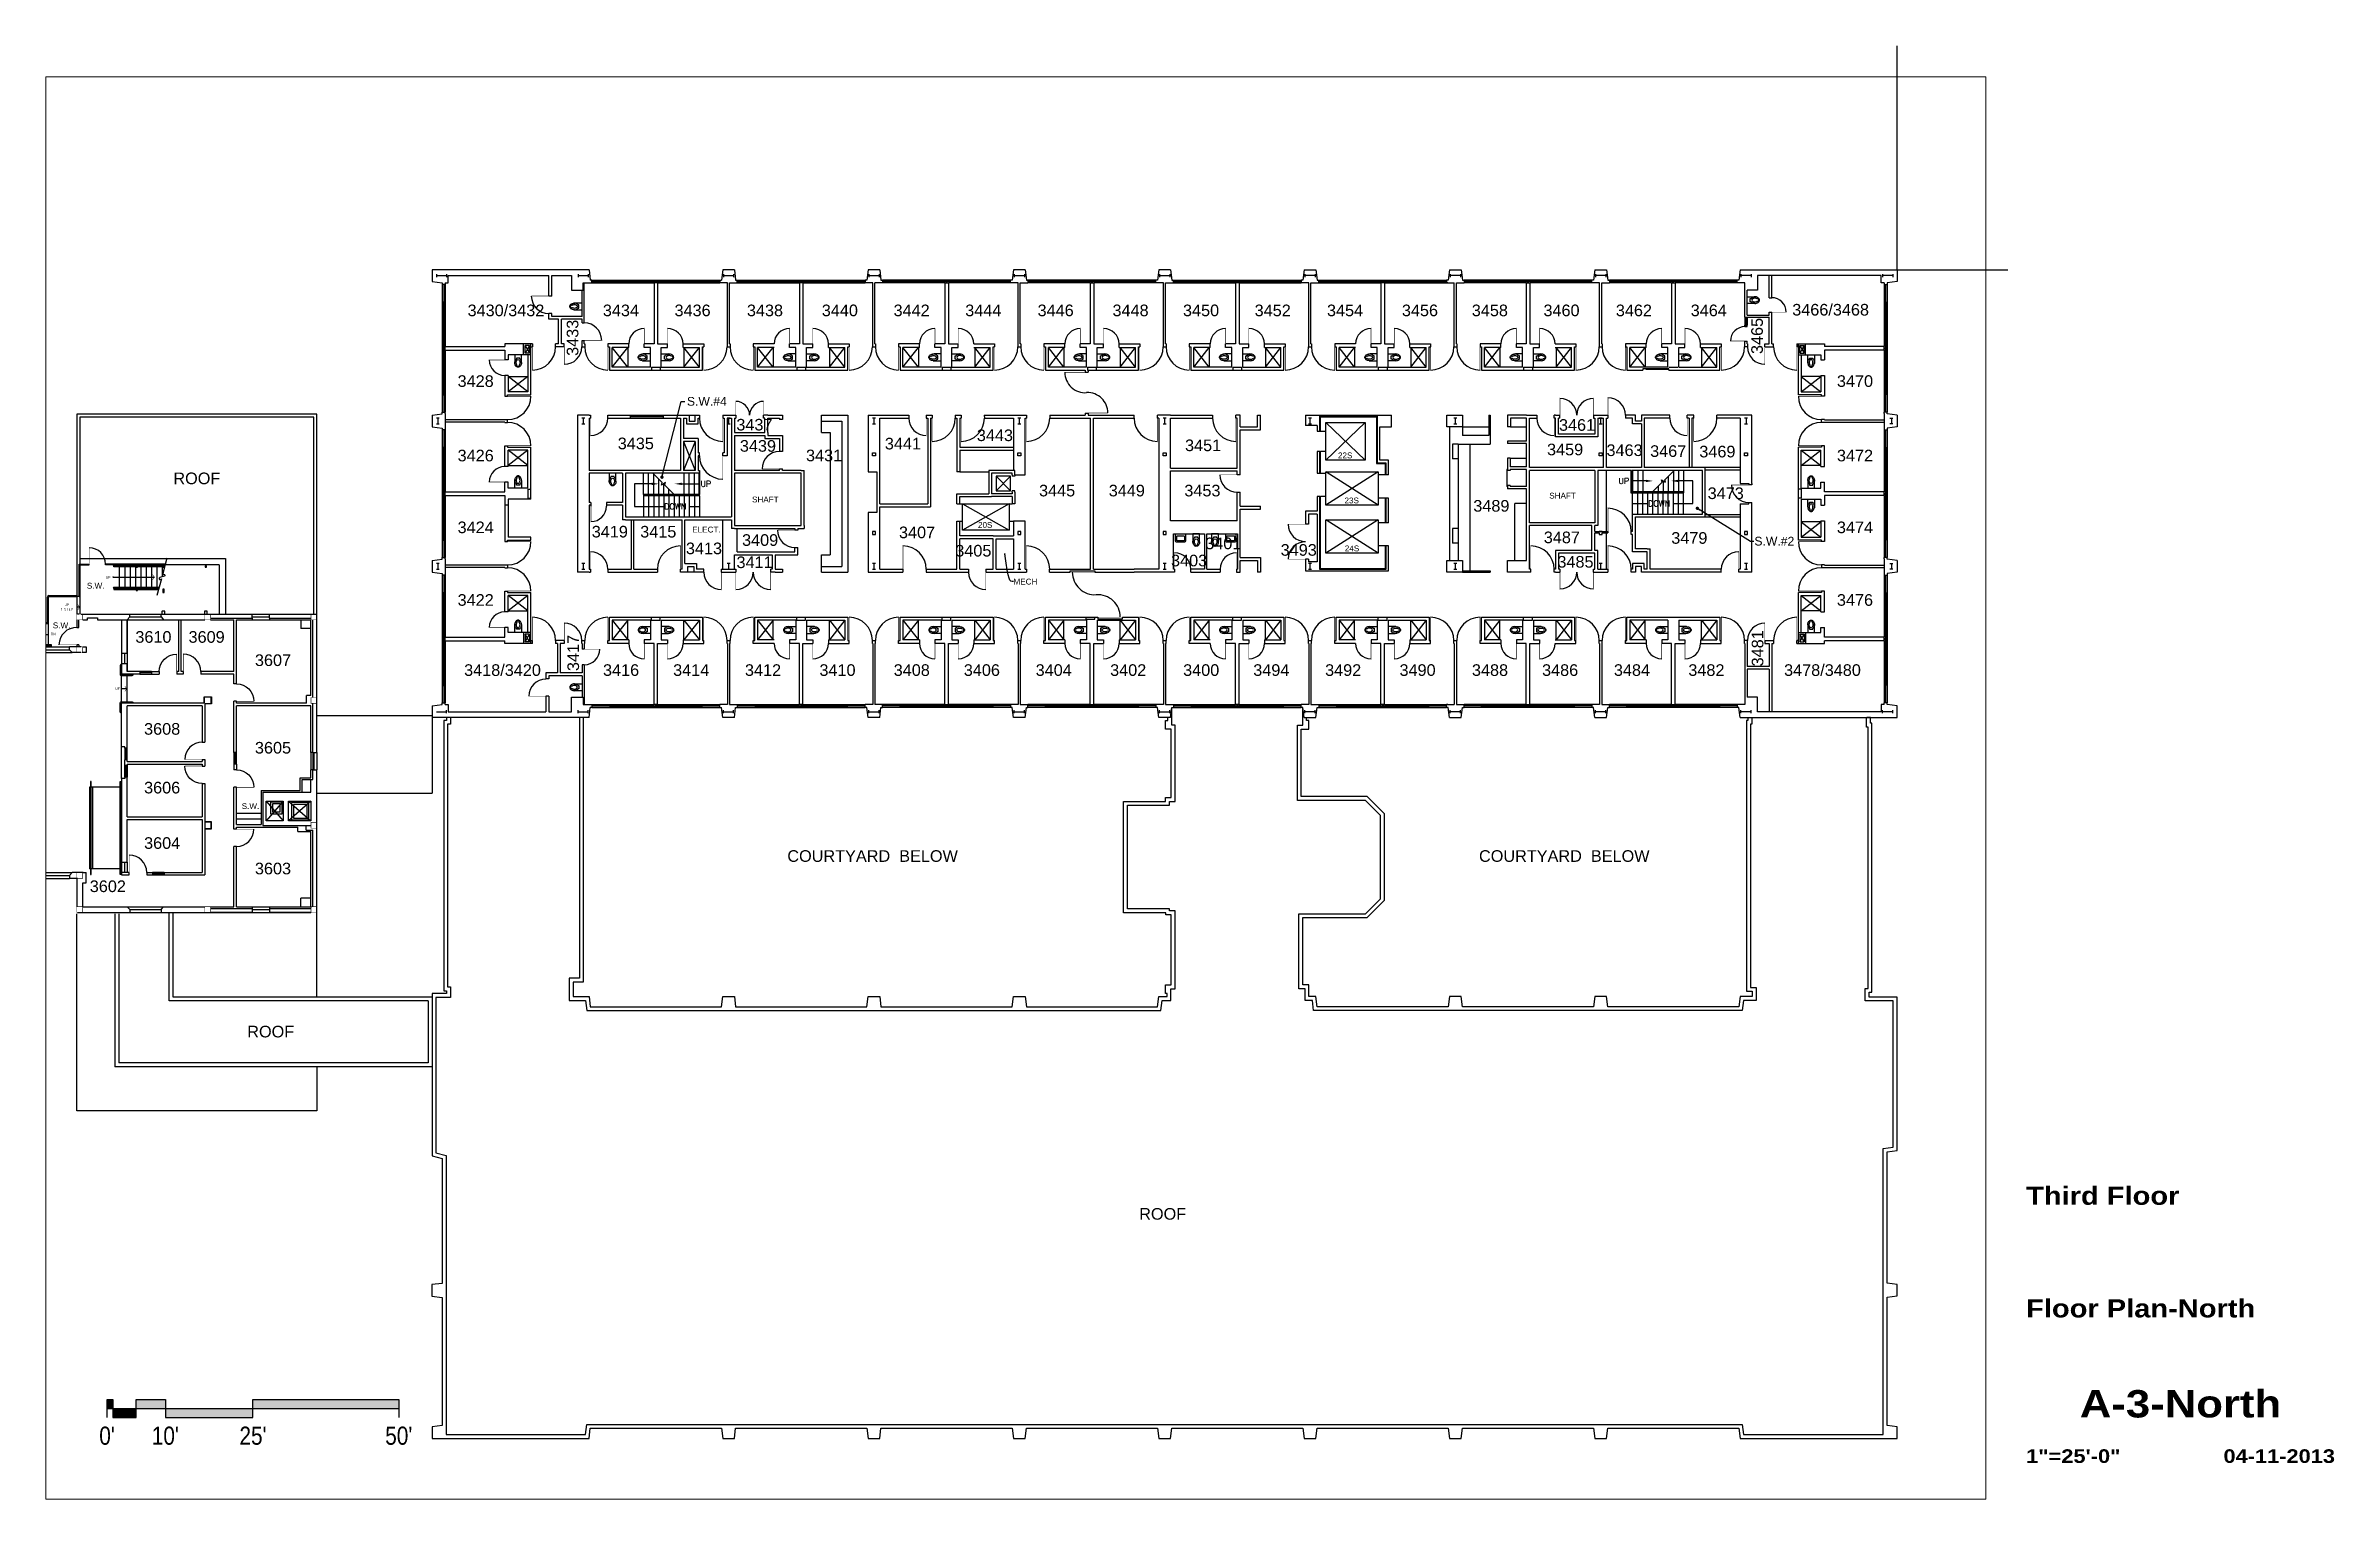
# Paper-space layout '11x17n' of a CAD drawing. Extents: x 0.6 to 16.4, y 0.4 to 10.4.
# The model-space entities are those that its viewports show. They can reach past a viewport. Long polylines and large blocks are cut down to what shows.
import ezdxf
from ezdxf.enums import TextEntityAlignment as Align

# ---------------------------------------------------------------- set-up
doc = ezdxf.new("R2010")
doc.units = 0
doc.header["$MEASUREMENT"] = 0
doc.linetypes.add('HIDDEN2', pattern=[0.1875, 0.125, -0.0625])
doc.layers.get('0').update_dxf_attribs({"linetype": 'CONTINUOUS'})
doc.layers.get('DEFPOINTS').update_dxf_attribs({"color": 31, "linetype": 'CONTINUOUS'})
for name, color, linetype in [('A-ANNO-RNUM', 4, 'CONTINUOUS'), ('A-ANNO-ROOM', 4, 'CONTINUOUS'), ('A-ANNO-TEXT', 4, 'CONTINUOUS'), ('A-COLS', 5, 'CONTINUOUS'), ('A-DOOR', 2, 'CONTINUOUS'), ('A-FLOR-CASE', 3, 'CONTINUOUS'), ('A-FLOR-CASE-UPPR', 3, 'HIDDEN2'), ('A-FLOR-EVTR', 2, 'CONTINUOUS'), ('A-FLOR-PFIX', 2, 'CONTINUOUS'), ('A-FLOR-RAMP', 2, 'CONTINUOUS'), ('A-FLOR-STRS', 2, 'CONTINUOUS'), ('A-GLAZ', 2, 'CONTINUOUS'), ('A-GLAZ-SILL', 1, 'CONTINUOUS'), ('A-ROOF-LEVL-FINE', 1, 'CONTINUOUS'), ('A-ROOF-LEVL-MED', 3, 'CONTINUOUS'), ('A-ROOF-LEVL-THICK', 5, 'CONTINUOUS'), ('A-SHAFT', 1, 'CONTINUOUS'), ('A-WALL-FULL', 6, 'CONTINUOUS'), ('AFUPN-P', 3, 'CONTINUOUS'), ('T-TTLB', 1, 'CONTINUOUS')]:
    doc.layers.add(name, color=color, linetype=linetype)
doc.styles.add('0242-base-3fl$0$ARCHQUIK', font='ARCHQUIK')
doc.styles.add('ARIAL', font='arial.ttf')
doc.styles.add('ArialB', font='')
doc.styles.add('ArialN', font='ARIALN.TTF')
doc.styles.add('ROMAND', font='SIMPLEX.SHX', dxfattribs={"height": 12})
doc.styles.get('ArialB').set_extended_font_data('Arial Black')
doc.dimstyles.new('AB-220', dxfattribs={"dimscale": 220, "dimtxt": 0.070312, "dimasz": 0.0625, "dimexe": 0.0625, "dimexo": 0.125, "dimgap": 0.1875, "dimtad": 0, "dimdec": 4, "dimrnd": 0.0625, "dimzin": 0, "dimdsep": 46, "dimlunit": 4, "dimtxsty": 'ArialN', "dimblk": 'ARCHTICK', "dimcen": 0.0625, "dimclrd": 256, "dimclre": 256, "dimclrt": 256, "dimadec": 0, "dimazin": 0, "dimtfac": 1, "dimtdec": 4, "dimtofl": 0, "dimtmove": 2, "dimatfit": 3, "dimldrblk": 'DOT', "dimfxl": 1, "dimfrac": 2, "dimtolj": 1, "dimtzin": 0, "dimlwd": -1, "dimlwe": -1, "dimarcsym": 0})

psp = doc.layouts.new('11x17n')

msp = doc.modelspace()

# ---------------------------------------------------------------- texts
at = {"layer": 'A-ANNO-ROOM', "style": 'ARIAL'}
for s, height, p in [('3466/3468', 24, (3155.1, 2479.2)), ('3430/3432', 24, (421, 2477.8)), ('3434', 24, (658.3, 2477.8)), ('3436', 24, (806.2, 2477.8)), ('3438', 24, (955.6, 2477.8)), ('3440', 24, (1110.2, 2477.8)), ('3442', 24, (1258.3, 2477.8)), ('3444', 24, (1406.2, 2477.8)), ('3446', 24, (1555.6, 2477.8)), ('3448', 24, (1710.2, 2477.8)), ('3450', 24, (1855.7, 2477.8)), ('3452', 24, (2003.6, 2477.8)), ('3454', 24, (2152.9, 2477.8)), ('3456', 24, (2307.5, 2477.8)), ('3458', 24, (2451.8, 2477.8)), ('3460', 24, (2599.7, 2477.8)), ('3462', 24, (2749.1, 2477.8)), ('3464', 24, (2903.6, 2477.8)), ('3428', 24, (358.5, 2331.9)), ('3470', 24, (3205.4, 2331.9)), ('S.W.#4', 18, (835.7, 2293.1)), ('3435', 24, (689, 2203.2)), ('3437', 24, (933.8, 2241.9)), ('3439', 24, (941.1, 2198.1)), ('3441', 24, (1240.4, 2202.8)), ('3443', 24, (1430.2, 2220)), ('3451', 24, (1859.9, 2199.3)), ('3461', 24, (2631.7, 2241.3)), ('3426', 24, (358.5, 2178.2)), ('3431', 24, (1077.6, 2178.4)), ('3459', 24, (2607.1, 2190.7)), ('3463', 24, (2729.8, 2189.2)), ('3467', 24, (2819.9, 2187.4)), ('3469', 24, (2921.4, 2186.4)), ('3472', 24, (3205.4, 2178.2)), ('3445', 24, (1558.6, 2105.9)), ('3449', 24, (1702.5, 2105.9)), ('3453', 24, (1858.5, 2105.9)), ('3489', 24, (2454.9, 2074.4)), ('3473', 24, (2938.6, 2100.4)), ('3424', 24, (358.5, 2030)), ('3419', 24, (635.4, 2021.1)), ('3415', 24, (735.4, 2021)), ('3407', 24, (1269.5, 2019.6)), ('3487', 24, (2600.4, 2009.3)), ('3479', 24, (2863.5, 2008.1)), ('3474', 24, (3205.4, 2030)), ('3413', 24, (829.7, 1986.6)), ('3409', 24, (945.6, 2003.8)), ('3405', 24, (1385.7, 1981.8)), ('3403', 24, (1831.1, 1961.5)), ('3401', 24, (1901.6, 1996.9)), ('3493', 24, (2057.3, 1983.4)), ('S.W.#2', 18, (3039, 2004.5)), ('3411', 24, (934.2, 1957.9)), ('3485', 24, (2628.5, 1958.9)), ('3422', 24, (358.5, 1880.1)), ('3476', 24, (3205.4, 1880.1)), ('3610', 24, (-306.6, 1803.8)), ('3609', 24, (-196.8, 1803.8)), ('3607', 24, (-59.8, 1755.8)), ('3418/3420', 24, (413.9, 1735.4)), ('3416', 24, (658.6, 1735.4)), ('3414', 24, (803.3, 1735.4)), ('3412', 24, (951.6, 1735.4)), ('3410', 24, (1105.3, 1735.4)), ('3408', 24, (1258.6, 1735.4)), ('3406', 24, (1403.3, 1735.4)), ('3404', 24, (1551.6, 1735.4)), ('3402', 24, (1705.3, 1735.4)), ('3400', 24, (1856, 1735.4)), ('3494', 24, (2000.7, 1735.4)), ('3492', 24, (2149, 1735.4)), ('3490', 24, (2302.6, 1735.4)), ('3488', 24, (2452.1, 1735.4)), ('3486', 24, (2596.8, 1735.4)), ('3484', 24, (2745.1, 1735.4)), ('3482', 24, (2898.7, 1735.4)), ('3478/3480', 24, (3138.3, 1735.4)), ('3608', 24, (-288.6, 1614)), ('3605', 24, (-59.8, 1575.1)), ('3606', 24, (-288.6, 1492.8)), ('3604', 24, (-288.6, 1378.4)), ('3603', 24, (-59.8, 1325.8)), ('3602', 24, (-400.7, 1289.2))]:
    msp.add_text(s, height=height, dxfattribs=at).set_placement(p, align=Align.CENTER)
for s, p in [('3433', (570.5, 2433.2)), ('3465', (3015.3, 2437)), ('3417', (571.9, 1782.6)), ('3481', (3016.3, 1792.3))]:
    msp.add_text(s, height=24, rotation=90, dxfattribs=at).set_placement(p, align=Align.CENTER)
at = {"layer": 'A-ANNO-TEXT', "style": 'ARIAL'}
for s, height, p in [('ROOF', 24, (-217, 2131.1)), ('S.W.', 12, (-425.8, 1915.5)), ('S.W.', 12, (-496.1, 1833.7)), ('S.W.', 12, (-106.3, 1460.6)), ('COURTYARD  BELOW', 24, (1177.8, 1351.6)), ('COURTYARD  BELOW', 24, (2605.4, 1351.6)), ('ROOF', 24, (-64.5, 989.2)), ('ROOF', 24, (1776.5, 613))]:
    msp.add_text(s, height=height, dxfattribs=at).set_placement(p, align=Align.CENTER)
at = {"layer": 'A-ANNO-TEXT'}
for s, style, p in [('UP', 'ROMAND', (822.5, 2131.8)), ('UP', 'ROMAND', (2717.2, 2137.8)), ('DOWN', 'ROMAND', (747.6, 2085.2)), ('DOWN', 'ROMAND', (2778.4, 2091.2)), ('ELECT.', 'ARIAL', (805.5, 2037.4)), ('MECH', 'ARIAL', (1468.5, 1930))]:
    msp.add_text(s, height=12, dxfattribs=dict(at, style=style)).set_placement(p, align=Align.MIDDLE_LEFT)
at = {"layer": 'A-ANNO-TEXT', "color": 7, "style": 'ARIAL'}
for p in [(928.9, 2099.5), (2574.4, 2107.4)]:
    msp.add_text('SHAFT', height=12, dxfattribs=at).set_placement(p, align=Align.MIDDLE_LEFT)
at = {"layer": 'A-ANNO-TEXT', "color": 7, "char_height": 12, "width": 38.515, "attachment_point": 5, "style": 'ARIAL'}
for s, insert in [('22S', (2153.2, 2190.4)), ('23S', (2166.7, 2097.4)), ('20S', (1410.2, 2046.9)), ('24S', (2167.3, 1998.4))]:
    msp.add_mtext(s, dxfattribs=dict(at, insert=insert))
at = {"layer": 'A-FLOR-STRS', "char_height": 5.5, "width": 39.5, "style": '0242-base-3fl$0$ARCHQUIK'}
for s, insert, attachment_point in [('UP', (-405.1, 1941.4), 1), ('UP\\P1 STEP', (-485.1, 1884.9), 2), ('DN', (-518.4, 1824.4), 1), ('UP', (-375.5, 1711.9), 3)]:
    msp.add_mtext(s, dxfattribs=dict(at, insert=insert, attachment_point=attachment_point))
at = {"layer": 'AFUPN-P', "insert": (18.2, 2422.5), "char_height": 0.117, "attachment_point": 1, "style": 'ARIAL'}
msp.add_mtext_dynamic_manual_height_columns('Cubicle 1', width=171.579, gutter_width=0.586, heights=[0], dxfattribs=at)

# ---------------------------------------------------------------- blocks, each defined once
blk = doc.blocks.new('sheettext-11x17')
at = {"color": 8, "style": 'ArialB'}
blk.add_attdef('FLOOR', text='', height=0.125, dxfattribs=at).set_placement((0, 2.151), align=Align.TOP_LEFT)
for tag, p, height in [('TITLE_1', (0, 1.464), 0.125), ('TITLE_2', (0, 1.251), 0.125), ('SCALE', (0, 0.25), 0.0938)]:
    blk.add_attdef(tag, p, '', height=height, dxfattribs=at)
blk.add_attdef('DWG#', text='', height=0.188, dxfattribs=at).set_placement((1.062, 0.751), align=Align.TOP_CENTER)
blk.add_attdef('DATE', text='', height=0.0938, dxfattribs=at).set_placement((2.125, 0.25), align=Align.RIGHT)
blk = doc.blocks.new('relative_scale_25')
for points in [[(1.047, 0.937), (1.047, 1.062), (1.087, 1.062), (1.087, 0.937), (1.248, 0.937), (1.248, 1.062), (1.448, 1.062), (1.448, 0.937), (2.051, 0.937), (2.051, 1.062), (3.054, 1.062), (3.054, 0.937)], [(1.047, 0.999), (3.054, 0.999)]]:
    blk.add_lwpolyline(points)
for points in [[(1.047, 0.999), (1.047, 1.062), (1.087, 0.999), (1.087, 1.062)], [(1.087, 0.937), (1.087, 0.999), (1.248, 0.937), (1.248, 0.999)], [(1.248, 0.999), (1.248, 1.062), (1.448, 0.999), (1.448, 1.062)], [(1.448, 0.937), (1.448, 0.999), (2.051, 0.937), (2.051, 0.999)], [(2.051, 0.999), (2.051, 1.062), (3.054, 0.999), (3.054, 1.062)]]:
    blk.add_solid(points)
at = {"style": 'ArialN'}
for s, p in [("0'", (1.047, 0.75)), ("10'", (1.448, 0.75)), ("25'", (2.051, 0.75)), ("50'", (3.054, 0.75))]:
    blk.add_text(s, height=0.125, dxfattribs=at).set_placement(p, align=Align.CENTER)
blk = doc.blocks.new('AH')
blk.add_lwpolyline([(0, 0, 0.05, 0, 0), (0.15, 0, 0, 0, 0)], format="xyseb")
blk = doc.blocks.new('DOT')
at = {"const_width": 0.0175}
blk.add_lwpolyline([(-0.00875, 0, 1), (0.00875, 0, 1)], format="xyb", close=True, dxfattribs=at)
blk = doc.blocks.new('P2477016')
for p, q in [((-3.603083, -23.831759), (-3.603083, -23.831759)), ((-2.504894, -21.068753), (-2.504894, -21.068753))]:
    blk.add_line(p, q)
for points in [[(-6.93083, -16.399601, -0.022673), (-7, -14.875), (-7, 0), (-3.020761, 0), (0, 0), (3.020761, 0), (7, 0), (7, -14.875)], [(-6.937926, -16.211212, -0.074934), (-6.387938, -12.562014, -0.085426), (-4.920528, -9.670474, -0.066386), (-3.550098, -8.264603), (-3.550098, -6.711212), (3.449902, -6.711212), (3.449902, -8.264603, -0.066386), (4.820333, -9.670474, -0.085426), (6.287743, -12.562014, -0.111314), (6.709134, -17.991061)], [(3.991504, -23.722377, -0.562484), (3.158962, -23.529526), (2.424162, -21.300368, -0.238976), (2.492058, -20.853364, 0.08035), (3.421006, -18.976205, 0.074934), (3.837731, -16.211212, 0.074934), (3.421006, -13.446218, 0.085426), (2.414145, -11.462194, 0.066386), (1.597345, -10.624271, 0.330534), (-1.69754, -10.624271, 0.066386), (-2.51434, -11.462194, 0.085426), (-3.521201, -13.446218, 0.074934), (-3.937926, -16.211212, 0.074934), (-3.521201, -18.976205, 0.08035), (-2.592253, -20.853364, -0.238976), (-2.524357, -21.300368), (-3.250575, -23.503493, -0.549653), (-4.069149, -23.710095)], [(-4.023967, -23.748064, 0.06085), (-2.498761, -25.015482, 0.143932), (0, -25.75)], [(-2.976493, -22.67201, 0.063273), (-1.687041, -23.754089, 0.143932), (0, -24.25)], [(0, -25.75, 0.143932), (2.498761, -25.015482, 0.107177), (4.949747, -22.564786, 0.077997), (6.431696, -19.212481, 0.065232), (7, -14.875)], [(0, -24.25, 0.143932), (1.687041, -23.754089, 0.059203), (2.902316, -22.750942)]]:
    blk.add_lwpolyline(points, format="xyb")
for centre, radius, start, end in [((5.443363, -16.211212), 12.38129, 180, 197.141641), ((2.746106, -17.043143), 9.558648, 197.141641, 216.672481), ((1.035634, -18.316811), 7.426057, 216.672481, 226.574161)]:
    blk.add_arc(centre, radius, start, end)
blk = doc.blocks.new('WC')
at = {"layer": 'A-FLOR-PFIX', "xscale": -1}
blk.add_blockref('P2477016', (0, 0), dxfattribs=at)
blk = doc.blocks.new('W-LAV2')
for p, q in [((17, 11), (1, 11)), ((1, 11), (1, -11)), ((5.5, 7.5), (5.5, -7.5)), ((15.5, 8.5), (6.5, 8.5)), ((16.5, -7.5), (16.5, 7.5)), ((19, -9), (19, 9)), ((1, -11), (17, -11)), ((6.5, -8.5), (15.5, -8.5))]:
    blk.add_line(p, q)
for centre, radius, start, end in [((6.5, 7.5), 1, 90, 180), ((15.5, 7.5), 1, 0, 90), ((17, 9), 2, 0, 90), ((6.5, -7.5), 1, 180, 270), ((15.5, -7.5), 1, 270, 0), ((17, -9), 2, 270, 0)]:
    blk.add_arc(centre, radius, start, end)
blk = doc.blocks.new('0242-base-3fl$0$DOOR-N-3-0')
at = {"const_width": 1}
blk.add_lwpolyline([(0, 0), (0, -36)], dxfattribs=at)
blk.add_arc((0, 0), 36, 180, 270)
blk = doc.blocks.new('_ArchTick')
at = {"const_width": 0.15}
blk.add_lwpolyline([(-0.5, -0.5), (0.5, 0.5)], dxfattribs=at)
blk = doc.blocks.new('_Dot')
at = {"lineweight": -2}
blk.add_line((-0.5, 0), (-1, 0), dxfattribs=at)
at = {"const_width": 0.5}
blk.add_lwpolyline([(-0.25, 0, 1), (0.25, 0, 1)], format="xyb", close=True, dxfattribs=at)

# ---------------------------------------------------------------- linework, layer by layer
at = {"layer": 'A-ANNO-TEXT'}
for p, q in [((686.2, 2131.8), (686.2, 2085.2)), ((722.1, 2131.8), (686.2, 2131.8)), ((783.9, 2131.8), (819, 2131.8)), ((2774.1, 2137.8), (2744.2, 2137.8)), ((2871, 2137.8), (2840.4, 2137.8)), ((2871, 2091.2), (2871, 2137.8)), ((686.2, 2085.2), (747, 2085.2)), ((799.5, 2085.2), (820.5, 2085.2)), ((2746.5, 2091.2), (2778, 2091.2)), ((2830.5, 2091.2), (2871, 2091.2))]:
    msp.add_line(p, q, dxfattribs=at)
msp.add_lwpolyline([(1468.5, 1930), (1465.5, 1930.1), (1463.2, 1930.9), (1461.2, 1933), (1459.5, 1937.1), (1457.8, 1943.9), (1455.8, 1954), (1453.5, 1968.2), (1450.5, 1987)], dxfattribs=at)
msp.add_lwpolyline([(-278.7, 1978.4), (-288, 1943.8), (-285.6, 1945.3, -0.885043), (-284.4, 1940.9), (-293.7, 1938.4, 0.82062), (-292.6, 1934.1), (-290.1, 1935.7), (-299.3, 1901.6)], format="xyb", dxfattribs=at)
at = {"layer": 'A-COLS'}
for p, q in [((277.5, 2564.5), (277.5, 2558.5)), ((277.5, 2561.5), (298.5, 2561.5)), ((298.5, 2564.5), (298.5, 2558.5)), ((570, 2564.5), (570, 2558.5)), ((570, 2561.5), (591, 2561.5)), ((591, 2564.5), (591, 2558.5)), ((870, 2564.5), (870, 2558.5)), ((870, 2561.5), (891, 2561.5)), ((891, 2564.5), (891, 2558.5)), ((1170, 2564.5), (1170, 2558.5)), ((1170, 2561.5), (1191, 2561.5)), ((1191, 2564.5), (1191, 2558.5)), ((1470, 2564.5), (1470, 2558.5)), ((1470, 2561.5), (1491, 2561.5)), ((1491, 2564.5), (1491, 2558.5)), ((1770, 2564.5), (1770, 2558.5)), ((1770, 2561.5), (1791, 2561.5)), ((1791, 2564.5), (1791, 2558.5)), ((2070, 2564.5), (2070, 2558.5)), ((2091, 2561.5), (2070, 2561.5)), ((2091, 2564.5), (2091, 2558.5)), ((2370, 2564.5), (2370, 2558.5)), ((2391, 2561.5), (2370, 2561.5)), ((2391, 2564.5), (2391, 2558.5)), ((2670, 2564.5), (2670, 2558.5)), ((2691, 2561.5), (2670, 2561.5)), ((2691, 2564.5), (2691, 2558.5)), ((2970, 2564.5), (2970, 2558.5)), ((2991, 2561.5), (2970, 2561.5)), ((2991, 2564.5), (2991, 2558.5)), ((3262.5, 2564.5), (3262.5, 2558.5)), ((3283.5, 2561.5), (3262.5, 2561.5)), ((3283.5, 2564.5), (3283.5, 2558.5)), ((283.5, 2267.5), (277.5, 2267.5)), ((280.5, 2267.5), (280.5, 2255.5)), ((583.5, 2267.5), (577.5, 2267.5)), ((580.5, 2267.5), (580.5, 2255.5)), ((883.5, 2267.5), (877.5, 2267.5)), ((880.5, 2267.5), (880.5, 2255.5)), ((1183.5, 2267.5), (1177.5, 2267.5)), ((1180.5, 2267.5), (1180.5, 2255.5)), ((1483.5, 2267.5), (1477.5, 2267.5)), ((1480.5, 2267.5), (1480.5, 2255.5)), ((1783.5, 2267.5), (1777.5, 2267.5)), ((1780.5, 2267.5), (1780.5, 2255.5)), ((2083.5, 2267.5), (2077.5, 2267.5)), ((2080.5, 2267.5), (2080.5, 2255.5)), ((2383.5, 2267.5), (2377.5, 2267.5)), ((2380.5, 2267.5), (2380.5, 2255.5)), ((2683.5, 2267.5), (2677.5, 2267.5)), ((2680.5, 2267.5), (2680.5, 2255.5)), ((2983.5, 2267.5), (2977.5, 2267.5)), ((2980.5, 2267.5), (2980.5, 2255.5)), ((3277.5, 2267.5), (3283.5, 2267.5)), ((3280.5, 2267.5), (3280.5, 2255.5)), ((277.5, 2255.5), (283.5, 2255.5)), ((577.5, 2255.5), (583.5, 2255.5)), ((877.5, 2255.5), (883.5, 2255.5)), ((1177.5, 2255.5), (1183.5, 2255.5)), ((1477.5, 2255.5), (1483.5, 2255.5)), ((1777.5, 2255.5), (1783.5, 2255.5)), ((2077.5, 2255.5), (2083.5, 2255.5)), ((2377.5, 2255.5), (2383.5, 2255.5)), ((2677.5, 2255.5), (2683.5, 2255.5)), ((2977.5, 2255.5), (2983.5, 2255.5)), ((3283.5, 2255.5), (3277.5, 2255.5)), ((283.5, 1967.5), (277.5, 1967.5)), ((283.5, 1967.5), (277.5, 1967.5)), ((277.5, 1955.5), (283.5, 1955.5)), ((277.5, 1955.5), (283.5, 1955.5)), ((280.5, 1967.5), (280.5, 1955.5)), ((280.5, 1967.5), (280.5, 1955.5)), ((583.5, 1967.5), (577.5, 1967.5)), ((583.5, 1967.5), (577.5, 1967.5)), ((577.5, 1955.5), (583.5, 1955.5)), ((577.5, 1955.5), (583.5, 1955.5)), ((580.5, 1967.5), (580.5, 1955.5)), ((580.5, 1967.5), (580.5, 1955.5)), ((883.5, 1967.5), (877.5, 1967.5)), ((883.5, 1967.5), (877.5, 1967.5)), ((877.5, 1955.5), (883.5, 1955.5)), ((877.5, 1955.5), (883.5, 1955.5)), ((880.5, 1967.5), (880.5, 1955.5)), ((880.5, 1967.5), (880.5, 1955.5)), ((1183.5, 1967.5), (1177.5, 1967.5)), ((1183.5, 1967.5), (1177.5, 1967.5)), ((1177.5, 1955.5), (1183.5, 1955.5)), ((1177.5, 1955.5), (1183.5, 1955.5)), ((1180.5, 1967.5), (1180.5, 1955.5)), ((1180.5, 1967.5), (1180.5, 1955.5)), ((1483.5, 1967.5), (1477.5, 1967.5)), ((1483.5, 1967.5), (1477.5, 1967.5)), ((1477.5, 1955.5), (1483.5, 1955.5)), ((1477.5, 1955.5), (1483.5, 1955.5)), ((1480.5, 1967.5), (1480.5, 1955.5)), ((1480.5, 1967.5), (1480.5, 1955.5)), ((1783.5, 1967.5), (1777.5, 1967.5)), ((1783.5, 1967.5), (1777.5, 1967.5)), ((1777.5, 1955.5), (1783.5, 1955.5)), ((1777.5, 1955.5), (1783.5, 1955.5)), ((1780.5, 1967.5), (1780.5, 1955.5)), ((1780.5, 1967.5), (1780.5, 1955.5)), ((2083.5, 1967.5), (2077.5, 1967.5)), ((2083.5, 1967.5), (2077.5, 1967.5)), ((2077.5, 1955.5), (2083.5, 1955.5)), ((2077.5, 1955.5), (2083.5, 1955.5)), ((2080.5, 1967.5), (2080.5, 1955.5)), ((2080.5, 1967.5), (2080.5, 1955.5)), ((2383.5, 1967.5), (2377.5, 1967.5)), ((2383.5, 1967.5), (2377.5, 1967.5)), ((2377.5, 1955.5), (2383.5, 1955.5)), ((2377.5, 1955.5), (2383.5, 1955.5)), ((2380.5, 1967.5), (2380.5, 1955.5)), ((2380.5, 1967.5), (2380.5, 1955.5)), ((2683.5, 1967.5), (2677.5, 1967.5)), ((2683.5, 1967.5), (2677.5, 1967.5)), ((2677.5, 1955.5), (2683.5, 1955.5)), ((2677.5, 1955.5), (2683.5, 1955.5)), ((2680.5, 1967.5), (2680.5, 1955.5)), ((2680.5, 1967.5), (2680.5, 1955.5)), ((2983.5, 1967.5), (2977.5, 1967.5)), ((2983.5, 1967.5), (2977.5, 1967.5)), ((2977.5, 1955.5), (2983.5, 1955.5)), ((2977.5, 1955.5), (2983.5, 1955.5)), ((2980.5, 1967.5), (2980.5, 1955.5)), ((2980.5, 1967.5), (2980.5, 1955.5)), ((3277.5, 1967.5), (3283.5, 1967.5)), ((3277.5, 1967.5), (3283.5, 1967.5)), ((3283.5, 1955.5), (3277.5, 1955.5)), ((3283.5, 1955.5), (3277.5, 1955.5)), ((3280.5, 1967.5), (3280.5, 1955.5)), ((3280.5, 1967.5), (3280.5, 1955.5)), ((277.5, 1661.5), (298.5, 1661.5)), ((298.5, 1658.5), (298.5, 1664.5)), ((570, 1658.5), (570, 1664.5)), ((570, 1661.5), (591, 1661.5)), ((591, 1658.5), (591, 1664.5)), ((870, 1658.5), (870, 1664.5)), ((870, 1661.5), (891, 1661.5)), ((891, 1658.5), (891, 1664.5)), ((1170, 1658.5), (1170, 1664.5)), ((1170, 1661.5), (1191, 1661.5)), ((1191, 1658.5), (1191, 1664.5)), ((1470, 1658.5), (1470, 1664.5)), ((1470, 1661.5), (1491, 1661.5)), ((1491, 1658.5), (1491, 1664.5)), ((1770, 1658.5), (1770, 1664.5)), ((1770, 1661.5), (1791, 1661.5)), ((1791, 1658.5), (1791, 1664.5)), ((2070, 1658.5), (2070, 1664.5)), ((2091, 1661.5), (2070, 1661.5)), ((2091, 1658.5), (2091, 1664.5)), ((2370, 1658.5), (2370, 1664.5)), ((2391, 1661.5), (2370, 1661.5)), ((2391, 1658.5), (2391, 1664.5)), ((2670, 1658.5), (2670, 1664.5)), ((2691, 1661.5), (2670, 1661.5)), ((2691, 1658.5), (2691, 1664.5)), ((2970, 1658.5), (2970, 1664.5)), ((2991, 1661.5), (2970, 1661.5)), ((2991, 1658.5), (2991, 1664.5)), ((3262.5, 1658.5), (3262.5, 1664.5)), ((3283.5, 1661.5), (3262.5, 1661.5)), ((3283.5, 1658.5), (3283.5, 1664.5))]:
    msp.add_line(p, q, dxfattribs=at)
at = {"layer": 'A-COLS', "const_width": 1}
for points in [[(-566.7, 2661.2), (-549.8, 2678.2), (-532.8, 2661.2), (-549.8, 2644.2)], [(-452.5, 1863.1), (-452.5, 1851.1), (-464.5, 1851.1), (-464.5, 1863.1)], [(-188.5, 1863.1), (-188.5, 1851.1), (-200.5, 1851.1), (-200.5, 1863.1)], [(30.5, 1863.1), (30.5, 1851.1), (18.5, 1851.1), (18.5, 1863.1)], [(-452.5, 1795.5), (-452.5, 1783.5), (-464.5, 1783.5), (-464.5, 1795.5)], [(-188.5, 1690.9), (-188.5, 1678.9), (-200.5, 1678.9), (-200.5, 1690.9)], [(30.5, 1690.9), (30.5, 1678.9), (18.5, 1678.9), (18.5, 1690.9)], [(-188.5, 1420.9), (-188.5, 1432.9), (-200.5, 1432.9), (-200.5, 1420.9)], [(30.5, 1421.1), (30.5, 1433.1), (18.5, 1433.1), (18.5, 1421.1)], [(-452.5, 1317.5), (-452.5, 1329.5), (-464.5, 1329.5), (-464.5, 1317.5)], [(-452.5, 1247), (-452.5, 1259), (-464.5, 1259), (-464.5, 1247)], [(-188.5, 1247), (-188.5, 1259), (-200.5, 1259), (-200.5, 1247)], [(30.5, 1247), (30.5, 1259), (18.5, 1259), (18.5, 1247)]]:
    msp.add_lwpolyline(points, close=True, dxfattribs=at)
at = {"layer": 'A-COLS'}
for points in [[(-339.2, 1960.2), (-339.2, 1962.2, 0.414214), (-339.7, 1962.7), (-341.7, 1962.7, 0.414214), (-342.2, 1962.2), (-342.2, 1960.2, 0.414214), (-341.7, 1959.7), (-339.7, 1959.7, 0.414214), (-339.2, 1960.2)], [(-284.4, 1960.2), (-284.4, 1962.2, 0.414214), (-284.9, 1962.7), (-286.9, 1962.7, 0.414214), (-287.4, 1962.2), (-287.4, 1960.2, 0.414214), (-286.9, 1959.7), (-284.9, 1959.7, 0.414214), (-284.4, 1960.2)], [(-197.1, 1960.2), (-197.1, 1962.2, 0.414214), (-197.6, 1962.7), (-199.6, 1962.7, 0.414214), (-200.1, 1962.2), (-200.1, 1960.2, 0.414214), (-199.6, 1959.7), (-197.6, 1959.7, 0.414214), (-197.1, 1960.2)], [(-339.2, 1912.2), (-339.2, 1914.2, 0.414214), (-339.7, 1914.7), (-341.7, 1914.7, 0.414214), (-342.2, 1914.2), (-342.2, 1912.2, 0.414214), (-341.7, 1911.7), (-339.7, 1911.7, 0.414214), (-339.2, 1912.2)], [(-284.4, 1912.2), (-284.4, 1914.2, 0.414214), (-284.9, 1914.7), (-286.9, 1914.7, 0.414214), (-287.4, 1914.2), (-287.4, 1912.2, 0.414214), (-286.9, 1911.7), (-284.9, 1911.7, 0.414214), (-284.4, 1912.2)], [(-284.4, 1908.2), (-284.4, 1910.2, 0.414214), (-284.9, 1910.7), (-286.9, 1910.7, 0.414214), (-287.4, 1910.2), (-287.4, 1908.2, 0.414214), (-286.9, 1907.7), (-284.9, 1907.7, 0.414214), (-284.4, 1908.2)], [(-288.4, 1863.1), (-283.4, 1863.1, 0.414214), (-282.9, 1863.6), (-282.9, 1868.6, 0.414214), (-283.4, 1869.1), (-288.4, 1869.1, 0.414214), (-288.9, 1868.6), (-288.9, 1863.6, 0.414214), (-288.4, 1863.1)], [(-201, 1863.1), (-196, 1863.1, 0.414214), (-195.5, 1863.6), (-195.5, 1868.6, 0.414214), (-196, 1869.1), (-201, 1869.1, 0.414214), (-201.5, 1868.6), (-201.5, 1863.6, 0.414214), (-201, 1863.1)]]:
    msp.add_lwpolyline(points, format="xyb", close=True, dxfattribs=at)
msp.add_lwpolyline([(-562.5, 446.7), (-545.5, 429.7), (-528.5, 446.7), (-545.5, 463.7)], close=True, dxfattribs=at)
at = {"layer": 'A-DOOR'}
for points, const_width in [([(509.4, 2519.5), (473.4, 2519.5)], 1), ([(3033.5, 2486), (3063.5, 2486)], 1), ([(475.5, 2414.5), (475.5, 2366.5)], 1), ([(541.5, 2414.5), (541.5, 2378.5)], 1), ([(582.6, 2428), (618.6, 2428)], 1), ([(631.5, 2414.5), (631.5, 2366.5)], 1), ([(706.5, 2420.5), (706.5, 2452.5)], 1), ([(754.5, 2420.5), (754.5, 2452.5)], 1), ([(829.5, 2414.5), (829.5, 2366.5)], 1), ([(931.5, 2414.5), (931.5, 2366.5)], 1), ([(1006.5, 2420.5), (1006.5, 2452.5)], 1), ([(1054.5, 2420.5), (1054.5, 2452.5)], 1), ([(1129.5, 2414.5), (1129.5, 2366.5)], 1), ([(1231.5, 2414.5), (1231.5, 2366.5)], 1), ([(1306.5, 2420.5), (1306.5, 2452.5)], 1), ([(1354.5, 2420.5), (1354.5, 2452.5)], 1), ([(1429.5, 2414.5), (1429.5, 2366.5)], 1), ([(1531.5, 2414.5), (1531.5, 2366.5)], 1), ([(1606.5, 2420.5), (1606.5, 2452.5)], 1), ([(1654.5, 2420.5), (1654.5, 2452.5)], 1), ([(1729.5, 2414.5), (1729.5, 2366.5)], 1), ([(1831.5, 2414.5), (1831.5, 2366.5)], 1), ([(1906.5, 2420.5), (1906.5, 2452.5)], 1), ([(1954.5, 2420.5), (1954.5, 2452.5)], 1), ([(2029.5, 2414.5), (2029.5, 2366.5)], 1), ([(2131.5, 2414.5), (2131.5, 2366.5)], 1), ([(2206.5, 2420.5), (2206.5, 2452.5)], 1), ([(2254.5, 2420.5), (2254.5, 2452.5)], 1), ([(2329.5, 2414.5), (2329.5, 2366.5)], 1), ([(2431.5, 2414.5), (2431.5, 2366.5)], 1), ([(2506.5, 2420.5), (2506.5, 2452.5)], 1), ([(2554.5, 2420.5), (2554.5, 2452.5)], 1), ([(2629.5, 2414.5), (2629.5, 2366.5)], 1), ([(2731.5, 2414.5), (2731.5, 2366.5)], 1), ([(2806.5, 2420.5), (2806.5, 2452.5)], 1), ([(2854.5, 2420.5), (2854.5, 2452.5)], 1), ([(2929.5, 2414.5), (2929.5, 2366.5)], 1), ([(2978.4, 2426.5), (2948.4, 2426.5)], 1), ([(3019.5, 2414.5), (3019.5, 2378.5)], 1), ([(3085.5, 2414.5), (3085.5, 2366.5)], 1), ([(418.5, 2387.5), (386.5, 2387.5)], 1), ([(1616.5, 2362), (1574.5, 2362)], 1), ([(2773.5, 2367.4), (2821.5, 2367.4)], 1), ([(424.5, 2312.5), (472.5, 2312.5)], 1), ([(595.5, 2267.5), (595.5, 2231.5)], 1), ([(868.5, 2267.5), (868.5, 2219.5)], 1), ([(895.5, 2302), (895.5, 2273.5)], 1), ([(952.5, 2273.5), (952.5, 2302)], 1), ([(1288.5, 2267.5), (1288.5, 2231.5)], 1), ([(1300.5, 2267.5), (1300.5, 2219.5)], 1), ([(1360.5, 2267.5), (1360.5, 2219.5)], 1), ([(1495.5, 2267.5), (1495.5, 2219.5)], 1), ([(1663.4, 2278), (1622.5, 2278)], 1), ([(1765.5, 2267.5), (1765.5, 2219.5)], 1), ([(1927.5, 2267.5), (1927.5, 2219.5)], 1), ([(2584.5, 2267.5), (2584.5, 2231.5)], 1), ([(2596.5, 2273.5), (2596.5, 2308)], 1), ([(2665.5, 2308), (2665.5, 2273.5)], 1), ([(2695.5, 2273.5), (2695.5, 2309.5)], 1), ([(2859.2, 2267.5), (2859.2, 2231.5)], 1), ([(2872.5, 2267.5), (2872.5, 2219.5)], 1), ([(3136.5, 2312.5), (3088.5, 2312.5)], 1), ([(424.5, 2210.5), (472.5, 2210.5)], 1), ([(868.5, 2189.5), (868.5, 2141.5)], 1), ([(3136.5, 2210.5), (3088.5, 2210.5)], 1), ([(418.5, 2135.5), (386.5, 2135.5)], 1), ([(985.5, 2162.5), (949.5, 2162.5)], 1), ([(1930.5, 2150.5), (1894.5, 2150.5)], 1), ([(2986.5, 2129.5), (2950.5, 2129.5)], 1), ([(596.5, 2085.9), (596.5, 2053.9)], 1), ([(2695.5, 2033.5), (2695.5, 2081.5)], 1), ([(1017.5, 2036.5), (981.5, 2036.5)], 1), ([(2071.5, 2048.4), (2035.5, 2048.4)], 1), ([(-439.3, 1965.7), (-439.3, 1999.7)], 1.13), ([(424.5, 2012.5), (472.5, 2012.5)], 1), ([(595.5, 1955.5), (595.5, 1991.5)], 1), ([(781.5, 1955.5), (781.5, 2003.5)], 1), ([(1240.5, 1955.5), (1240.5, 2003.5)], 1), ([(1495.5, 1955.5), (1495.5, 2003.5)], 1), ([(1800.8, 1955.5), (1800.8, 1989.5)], 0.944), ([(1929, 1955.5), (1929, 1989.5)], 0.944), ([(2536.5, 1955.5), (2536.5, 2003.5)], 1), ([(2695.5, 1955.5), (2695.5, 2003.5)], 1), ([(2965.5, 1955.5), (2965.5, 1991.5)], 1), ([(3136.5, 2012.5), (3088.5, 2012.5)], 1), ([(865.5, 1949.5), (865.5, 1913.5)], 1), ([(895.5, 1949.5), (895.5, 1913.5)], 1), ([(967.5, 1949.5), (967.5, 1913.5)], 1), ([(1411.5, 1949.5), (1411.5, 1913.5)], 1), ([(1636.5, 1949.5), (1590, 1949.5)], 1), ([(2071.5, 1976.5), (2035.5, 1976.5)], 1), ([(2596.5, 1949.5), (2596.5, 1915)], 1), ([(2665.5, 1915), (2665.5, 1949.5)], 1), ([(424.5, 1910.5), (472.5, 1910.5)], 1), ([(3136.5, 1910.5), (3088.5, 1910.5)], 1), ([(475.5, 1808.5), (475.5, 1856.5)], 1), ([(541.5, 1808.5), (541.5, 1844.5)], 1), ([(631.5, 1808.5), (631.5, 1856.5)], 1), ([(829.5, 1808.5), (829.5, 1856.5)], 1), ([(931.5, 1808.5), (931.5, 1856.5)], 1), ([(1129.5, 1808.5), (1129.5, 1856.5)], 1), ([(1231.5, 1808.5), (1231.5, 1856.5)], 1), ([(1429.5, 1808.5), (1429.5, 1856.5)], 1), ([(1531.5, 1808.5), (1531.5, 1856.5)], 1), ([(1642.5, 1856.5), (1689, 1856.5)], 1), ([(1729.5, 1808.5), (1729.5, 1856.5)], 1), ([(1831.5, 1808.5), (1831.5, 1856.5)], 1), ([(2029.5, 1808.5), (2029.5, 1856.5)], 1), ([(2131.5, 1808.5), (2131.5, 1856.5)], 1), ([(2329.5, 1808.5), (2329.5, 1856.5)], 1), ([(2431.5, 1808.5), (2431.5, 1856.5)], 1), ([(2629.5, 1808.5), (2629.5, 1856.5)], 1), ([(2731.5, 1808.5), (2731.5, 1856.5)], 1), ([(2929.5, 1808.5), (2929.5, 1856.5)], 1), ([(3019.5, 1808.5), (3019.5, 1844.5)], 1), ([(3085.5, 1808.5), (3085.5, 1856.5)], 1), ([(-464.5, 1799.5), (-501.5, 1799.5)], 1.2), ([(418.5, 1835.5), (386.5, 1835.5)], 1), ([(706.5, 1802.5), (706.5, 1770.5)], 1), ([(754.5, 1802.5), (754.5, 1770.5)], 1), ([(1006.5, 1802.5), (1006.5, 1770.5)], 1), ([(1054.5, 1802.5), (1054.5, 1770.5)], 1), ([(1306.5, 1802.5), (1306.5, 1770.5)], 1), ([(1354.5, 1802.5), (1354.5, 1770.5)], 1), ([(1606.5, 1802.5), (1606.5, 1770.5)], 1), ([(1654.5, 1802.5), (1654.5, 1770.5)], 1), ([(1906.5, 1802.5), (1906.5, 1770.5)], 1), ([(1954.5, 1802.5), (1954.5, 1770.5)], 1), ([(2206.5, 1802.5), (2206.5, 1770.5)], 1), ([(2254.5, 1802.5), (2254.5, 1770.5)], 1), ([(2506.5, 1802.5), (2506.5, 1770.5)], 1), ([(2554.5, 1802.5), (2554.5, 1770.5)], 1), ([(2806.5, 1802.5), (2806.5, 1770.5)], 1), ([(2854.5, 1802.5), (2854.5, 1770.5)], 1), ([(582.6, 1790.5), (614.6, 1790.5)], 1), ([(503.4, 1693.5), (468.2, 1693.5)], 1.1)]:
    msp.add_lwpolyline(points, dxfattribs=dict(at, const_width=const_width))
for centre, radius, start, end in [((509.4, 2519.5), 36, 180, 270), ((3033.5, 2486), 30, 0, 90), ((582.6, 2428), 36, 0, 90), ((2978.4, 2426.5), 30, 90, 180), ((475.5, 2414.5), 48, 270, 0), ((541.5, 2414.5), 36, 270, 0), ((631.5, 2414.5), 48, 180, 270), ((706.5, 2420.5), 32, 90, 180), ((754.5, 2420.5), 32, 0, 90), ((829.5, 2414.5), 48, 270, 0), ((931.5, 2414.5), 48, 180, 270), ((1006.5, 2420.5), 32, 90, 180), ((1054.5, 2420.5), 32, 0, 90), ((1129.5, 2414.5), 48, 270, 0), ((1231.5, 2414.5), 48, 180, 270), ((1306.5, 2420.5), 32, 90, 180), ((1354.5, 2420.5), 32, 0, 90), ((1429.5, 2414.5), 48, 270, 0), ((1531.5, 2414.5), 48, 180, 270), ((1606.5, 2420.5), 32, 90, 180), ((1654.5, 2420.5), 32, 0, 90), ((1729.5, 2414.5), 48, 270, 0), ((1831.5, 2414.5), 48, 180, 270), ((1906.5, 2420.5), 32, 90, 180), ((1954.5, 2420.5), 32, 0, 90), ((2029.5, 2414.5), 48, 270, 0), ((2131.5, 2414.5), 48, 180, 270), ((2206.5, 2420.5), 32, 90, 180), ((2254.5, 2420.5), 32, 0, 90), ((2329.5, 2414.5), 48, 270, 0), ((2431.5, 2414.5), 48, 180, 270), ((2506.5, 2420.5), 32, 90, 180), ((2554.5, 2420.5), 32, 0, 90), ((2629.5, 2414.5), 48, 270, 0), ((2731.5, 2414.5), 48, 180, 270), ((2806.5, 2420.5), 32, 90, 180), ((2854.5, 2420.5), 32, 0, 90), ((2929.5, 2414.5), 48, 270, 0), ((3019.5, 2414.5), 36, 180, 270), ((3085.5, 2414.5), 48, 180, 270), ((418.5, 2387.5), 32, 180, 270), ((1616.7, 2362.1), 42.2, 180.0918, 273.8581), ((1621.3, 2278), 42.1, 0.0367, 92.4407), ((424.5, 2312.5), 48, 270, 0), ((595.5, 2267.5), 36, 270, 0), ((868.5, 2267.5), 48, 180, 270), ((895.5, 2273.5), 28.5, 0, 90), ((952.5, 2273.5), 28.5, 90, 180), ((1288.5, 2267.5), 36, 180, 270), ((1300.5, 2267.5), 48, 270, 0), ((1360.5, 2267.5), 48, 270, 0), ((1495.5, 2267.5), 48, 270, 0), ((1765.5, 2267.5), 48, 180, 270), ((1927.5, 2267.5), 48, 180, 270), ((2584.5, 2267.5), 36, 180, 270), ((2596.5, 2273.5), 34.5, 0, 90), ((2665.5, 2273.5), 34.5, 90, 180), ((2695.5, 2273.5), 36, 0, 90), ((2859.2, 2267.5), 36, 180, 270), ((2872.5, 2267.5), 48, 270, 0), ((3136.5, 2312.5), 48, 180, 270), ((424.5, 2210.5), 48, 0, 90), ((3136.5, 2210.5), 48, 90, 180), ((868.5, 2189.5), 48, 180, 270), ((985.5, 2162.5), 36, 90, 180), ((418.5, 2135.5), 32, 90, 180), ((1930.5, 2150.5), 36, 180, 270), ((2986.5, 2129.5), 36, 180, 270), ((596.5, 2085.9), 32, 270, 0), ((2695.5, 2033.5), 48, 0, 90), ((1017.5, 2036.5), 36, 180, 270), ((2071.5, 2048.4), 35.9, 180, 270), ((-439.3, 1965.7), 34, 0, 90), ((424.5, 2012.5), 48, 270, 0), ((595.5, 1955.5), 36, 0, 90), ((781.5, 1955.5), 48, 90, 180), ((1240.5, 1955.5), 48, 0, 90), ((1495.5, 1955.5), 48, 0, 90), ((1800.8, 1955.5), 34, 0, 90), ((1929, 1955.5), 34, 90, 180), ((2071.5, 1976.5), 35.9, 90, 180), ((2536.5, 1955.5), 48, 0, 90), ((2695.5, 1955.5), 48, 0, 90), ((2965.5, 1955.5), 36, 90, 180), ((3136.5, 2012.5), 48, 180, 270), ((424.5, 1910.5), 48, 0, 90), ((865.5, 1949.5), 36, 180, 270), ((895.5, 1949.5), 36, 270, 0), ((967.5, 1949.5), 36, 180, 270), ((1411.5, 1949.5), 36, 180, 270), ((1636.6, 1949.6), 46.6, 180.0757, 273.5041), ((2596.5, 1949.5), 34.5, 270, 0), ((2665.5, 1949.5), 34.5, 180, 270), ((3136.5, 1910.5), 48, 90, 180), ((1642.4, 1856.4), 46.6, 0.0757, 93.5041), ((418.5, 1835.5), 32, 90, 180), ((475.5, 1808.5), 48, 0, 90), ((541.5, 1808.5), 36, 0, 90), ((631.5, 1808.5), 48, 90, 180), ((829.5, 1808.5), 48, 0, 90), ((931.5, 1808.5), 48, 90, 180), ((1129.5, 1808.5), 48, 0, 90), ((1231.5, 1808.5), 48, 90, 180), ((1429.5, 1808.5), 48, 0, 90), ((1531.5, 1808.5), 48, 90, 180), ((1729.5, 1808.5), 48, 0, 90), ((1831.5, 1808.5), 48, 90, 180), ((2029.5, 1808.5), 48, 0, 90), ((2131.5, 1808.5), 48, 90, 180), ((2329.5, 1808.5), 48, 0, 90), ((2431.5, 1808.5), 48, 90, 180), ((2629.5, 1808.5), 48, 0, 90), ((2731.5, 1808.5), 48, 90, 180), ((2929.5, 1808.5), 48, 0, 90), ((3019.5, 1808.5), 36, 90, 180), ((3085.5, 1808.5), 48, 90, 180), ((-464.7, 1798.7), 36.9, 89.775, 178.6553), ((706.5, 1802.5), 32, 180, 270), ((754.5, 1802.5), 32, 270, 0), ((1006.5, 1802.5), 32, 180, 270), ((1054.5, 1802.5), 32, 270, 0), ((1306.5, 1802.5), 32, 180, 270), ((1354.5, 1802.5), 32, 270, 0), ((1606.5, 1802.5), 32, 180, 270), ((1654.5, 1802.5), 32, 270, 0), ((1906.5, 1802.5), 32, 180, 270), ((1954.5, 1802.5), 32, 270, 0), ((2206.5, 1802.5), 32, 180, 270), ((2254.5, 1802.5), 32, 270, 0), ((2506.5, 1802.5), 32, 180, 270), ((2554.5, 1802.5), 32, 270, 0), ((2806.5, 1802.5), 32, 180, 270), ((2854.5, 1802.5), 32, 270, 0), ((582.6, 1790.5), 32, 270, 0), ((503.4, 1693.5), 35.2, 90, 180)]:
    msp.add_arc(centre, radius, start, end, dxfattribs=at)
at = {"layer": 'A-FLOR-CASE'}
for p, q in [((1072.5, 2273.5), (1126.5, 2273.5)), ((1072.5, 2237.5), (1072.5, 2273.5)), ((1126.5, 2273.5), (1126.5, 1949.5)), ((2449.5, 2273.5), (2452.5, 2273.5)), ((2449.5, 2273.5), (2449.5, 2231.5)), ((2452.5, 2273.5), (2452.5, 2213.5)), ((1072.5, 2261.5), (1114.5, 2261.5)), ((1072.5, 2237.5), (1090.5, 2237.5)), ((1090.5, 2237.5), (1090.5, 1985.5)), ((1114.5, 2261.5), (1114.5, 1961.5)), ((2368.5, 2249.5), (2368.5, 1973.5)), ((2395.5, 2249.5), (2395.5, 2231.5)), ((2395.5, 2249.5), (2449.5, 2249.5)), ((2449.5, 2231.5), (2395.5, 2231.5)), ((2494.5, 2249.5), (2527.5, 2249.5)), ((2386.5, 2213.5), (2452.5, 2213.5)), ((2386.5, 2183.5), (2386.5, 2039.5)), ((2410.5, 2213.5), (2410.5, 1952.5)), ((2493.8, 2184.6), (2527.5, 2184.6)), ((2488.5, 2161.4), (2486.5, 2161.4)), ((2486.5, 2161.4), (2486.5, 2126.6)), ((2488.5, 2126.6), (2486.5, 2126.6)), ((2527.5, 2091.4), (2503.5, 2091.4)), ((2503.5, 1973.5), (2503.5, 2091.4)), ((1072.5, 1949.5), (1072.5, 1985.5)), ((1072.5, 1985.5), (1090.5, 1985.5)), ((2386.5, 2009.5), (2386.5, 1973.5)), ((1072.5, 1961.5), (1114.5, 1961.5)), ((1072.5, 1949.5), (1126.5, 1949.5)), ((2395.5, 1952.5), (2452.5, 1952.5)), ((2395.5, 1949.5), (2452.5, 1949.5)), ((2452.5, 1952.5), (2452.5, 1949.5)), ((-135.1, 1452.4), (-84.1, 1452.4))]:
    msp.add_line(p, q, dxfattribs=at)
at = {"layer": 'A-FLOR-CASE-UPPR'}
msp.add_line((-135.1, 1440.4), (-84.1, 1440.4), dxfattribs=at)
at = {"layer": 'A-FLOR-EVTR'}
for p, q in [((2194.5, 2258.5), (2113.5, 2180.5)), ((2194.5, 2180.5), (2113.5, 2258.5)), ((1432.5, 2147.5), (1462.5, 2117.5)), ((1462.5, 2147.5), (1432.5, 2117.5)), ((2221.5, 2087.5), (2113.5, 2156.5)), ((2221.5, 2156.5), (2113.5, 2087.5)), ((1459.5, 2090.5), (1363.5, 2036.5)), ((1363.5, 2090.5), (1459.5, 2036.5)), ((2221.5, 1988.5), (2113.5, 2057.5)), ((2221.5, 2057.5), (2113.5, 1988.5))]:
    msp.add_line(p, q, dxfattribs=at)
for points in [[(2113.5, 2258.5), (2194.5, 2258.5), (2194.5, 2180.5), (2113.5, 2180.5)], [(2113.5, 2156.5), (2221.5, 2156.5), (2221.5, 2087.5), (2113.5, 2087.5)], [(1363.5, 2090.5), (1459.5, 2090.5), (1459.5, 2036.5), (1363.5, 2036.5)], [(2113.5, 2057.5), (2221.5, 2057.5), (2221.5, 1988.5), (2113.5, 1988.5)]]:
    msp.add_lwpolyline(points, close=True, dxfattribs=at)
msp.add_lwpolyline([(1462.5, 2147.5), (1432.5, 2147.5), (1432.5, 2117.5), (1462.5, 2117.5), (1462.5, 2147.5)], dxfattribs=at)
at = {"layer": 'A-FLOR-PFIX'}
for p, q in [((640.5, 2372.5), (672.5, 2413.2)), ((672.5, 2372.5), (640.5, 2413.2)), ((672.5, 2413.2), (672.5, 2372.5)), ((788.5, 2372.5), (820.5, 2413.2)), ((820.5, 2372.5), (788.5, 2413.2)), ((788.5, 2413.2), (788.5, 2372.5)), ((972.5, 2372.5), (940.5, 2413.2)), ((940.5, 2372.5), (972.5, 2413.2)), ((972.5, 2413.2), (972.5, 2372.5)), ((1088.5, 2372.5), (1120.5, 2413.2)), ((1088.5, 2413.2), (1088.5, 2372.5)), ((1120.5, 2372.5), (1088.5, 2413.2)), ((1272.5, 2372.5), (1240.5, 2413.2)), ((1240.5, 2372.5), (1272.5, 2413.2)), ((1272.5, 2413.2), (1272.5, 2372.5)), ((1388.5, 2372.5), (1420.5, 2413.2)), ((1388.5, 2413.2), (1388.5, 2372.5)), ((1420.5, 2372.5), (1388.5, 2413.2)), ((1540.5, 2372.5), (1572.5, 2413.2)), ((1572.5, 2372.5), (1540.5, 2413.2)), ((1572.5, 2413.2), (1572.5, 2372.5)), ((1688.5, 2413.2), (1688.5, 2372.5)), ((1688.5, 2372.5), (1720.5, 2413.2)), ((1720.5, 2372.5), (1688.5, 2413.2)), ((1872.5, 2372.5), (1840.5, 2413.2)), ((1840.5, 2372.5), (1872.5, 2413.2)), ((1872.5, 2413.2), (1872.5, 2372.5)), ((2020.5, 2372.5), (1988.5, 2413.2)), ((1988.5, 2372.5), (2020.5, 2413.2)), ((1988.5, 2413.2), (1988.5, 2372.5)), ((2140.5, 2372.5), (2172.5, 2413.2)), ((2172.5, 2372.5), (2140.5, 2413.2)), ((2172.5, 2413.2), (2172.5, 2372.5)), ((2320.5, 2372.5), (2288.5, 2413.2)), ((2288.5, 2413.2), (2288.5, 2372.5)), ((2288.5, 2372.5), (2320.5, 2413.2)), ((2472.5, 2372.5), (2440.5, 2413.2)), ((2440.5, 2372.5), (2472.5, 2413.2)), ((2472.5, 2413.2), (2472.5, 2372.5)), ((2588.5, 2413.2), (2588.5, 2372.5)), ((2588.5, 2372.5), (2620.5, 2413.2)), ((2620.5, 2372.5), (2588.5, 2413.2)), ((2740.5, 2372.5), (2772.5, 2413.2)), ((2772.5, 2372.5), (2740.5, 2413.2)), ((2772.5, 2413.2), (2772.5, 2372.5)), ((2888.5, 2413.2), (2888.5, 2372.5)), ((2888.5, 2372.5), (2920.5, 2413.2)), ((2920.5, 2372.5), (2888.5, 2413.2)), ((466.5, 2353.5), (425.8, 2321.5)), ((466.5, 2321.5), (425.8, 2353.5)), ((425.8, 2353.5), (466.5, 2353.5)), ((3135.2, 2353.5), (3094.5, 2353.5)), ((3094.5, 2321.5), (3135.2, 2353.5)), ((3094.5, 2353.5), (3135.2, 2321.5)), ((466.5, 2201.5), (425.8, 2169.5)), ((466.5, 2169.5), (425.8, 2201.5)), ((3094.5, 2169.5), (3135.2, 2201.5)), ((3094.5, 2201.5), (3135.2, 2169.5)), ((425.8, 2169.5), (466.5, 2169.5)), ((3135.2, 2169.5), (3094.5, 2169.5)), ((3094.5, 2021.5), (3135.2, 2053.5)), ((3094.5, 2053.5), (3135.2, 2021.5)), ((3135.2, 2053.5), (3094.5, 2053.5)), ((466.5, 1901.5), (425.8, 1869.5)), ((466.5, 1869.5), (425.8, 1901.5)), ((3094.5, 1869.5), (3135.2, 1901.5)), ((3094.5, 1901.5), (3135.2, 1869.5)), ((425.8, 1869.5), (466.5, 1869.5)), ((672.5, 1850.5), (640.5, 1809.8)), ((640.5, 1850.5), (672.5, 1809.8)), ((672.5, 1809.8), (672.5, 1850.5)), ((788.5, 1809.8), (788.5, 1850.5)), ((820.5, 1850.5), (788.5, 1809.8)), ((788.5, 1850.5), (820.5, 1809.8)), ((940.5, 1850.5), (972.5, 1809.8)), ((972.5, 1850.5), (940.5, 1809.8)), ((972.5, 1809.8), (972.5, 1850.5)), ((1120.5, 1850.5), (1088.5, 1809.8)), ((1088.5, 1809.8), (1088.5, 1850.5)), ((1088.5, 1850.5), (1120.5, 1809.8)), ((1240.5, 1850.5), (1272.5, 1809.8)), ((1272.5, 1850.5), (1240.5, 1809.8)), ((1272.5, 1809.8), (1272.5, 1850.5)), ((1420.5, 1850.5), (1388.5, 1809.8)), ((1388.5, 1809.8), (1388.5, 1850.5)), ((1388.5, 1850.5), (1420.5, 1809.8)), ((1572.5, 1850.5), (1540.5, 1809.8)), ((1540.5, 1850.5), (1572.5, 1809.8)), ((1572.5, 1809.8), (1572.5, 1850.5)), ((1720.5, 1850.5), (1688.5, 1809.8)), ((1688.5, 1850.5), (1720.5, 1809.8)), ((1688.5, 1809.8), (1688.5, 1850.5)), ((1840.5, 1850.5), (1872.5, 1809.8)), ((1872.5, 1850.5), (1840.5, 1809.8)), ((1872.5, 1809.8), (1872.5, 1850.5)), ((2020.5, 1850.5), (1988.5, 1809.8)), ((1988.5, 1809.8), (1988.5, 1850.5)), ((1988.5, 1850.5), (2020.5, 1809.8)), ((2172.5, 1850.5), (2140.5, 1809.8)), ((2140.5, 1850.5), (2172.5, 1809.8)), ((2172.5, 1809.8), (2172.5, 1850.5)), ((2288.5, 1850.5), (2320.5, 1809.8)), ((2288.5, 1809.8), (2288.5, 1850.5)), ((2320.5, 1850.5), (2288.5, 1809.8)), ((2440.5, 1850.5), (2472.5, 1809.8)), ((2472.5, 1850.5), (2440.5, 1809.8)), ((2472.5, 1809.8), (2472.5, 1850.5)), ((2620.5, 1850.5), (2588.5, 1809.8)), ((2588.5, 1850.5), (2620.5, 1809.8)), ((2588.5, 1809.8), (2588.5, 1850.5)), ((2772.5, 1850.5), (2740.5, 1809.8)), ((2740.5, 1850.5), (2772.5, 1809.8)), ((2772.5, 1809.8), (2772.5, 1850.5)), ((2920.5, 1850.5), (2888.5, 1809.8)), ((2888.5, 1850.5), (2920.5, 1809.8)), ((2888.5, 1809.8), (2888.5, 1850.5)), ((3135.2, 1869.5), (3094.5, 1869.5))]:
    msp.add_line(p, q, dxfattribs=at)
at = {"layer": 'A-FLOR-RAMP'}
for p, q in [((-438.5, 1505.4), (-438.5, 1337.4)), ((-436.3, 1505.4), (-438.5, 1505.4)), ((-375.5, 1505.4), (-434.8, 1505.4)), ((-432.5, 1505.4), (-432.5, 1337.4)), ((-372.5, 1505.4), (-374, 1505.4)), ((-372.5, 1505.4), (-372.5, 1330.1)), ((-436.3, 1337.4), (-438.5, 1337.4)), ((-375.5, 1337.4), (-434.8, 1337.4)), ((-372.5, 1337.4), (-374, 1337.4))]:
    msp.add_line(p, q, dxfattribs=at)
for points in [[(-436.3, 1517.4), (-436.3, 1325.4), (-434.8, 1325.4), (-434.8, 1517.4)], [(-374, 1517.4), (-374, 1325.4), (-375.5, 1325.4), (-375.5, 1517.4)]]:
    msp.add_lwpolyline(points, close=True, dxfattribs=at)
at = {"layer": 'A-FLOR-STRS'}
for p, q in [((705, 2110), (705, 2153.5)), ((715.5, 2110), (715.5, 2153.5)), ((743.7, 2134.3), (724.5, 2153.5)), ((726, 2110), (726, 2152)), ((736.5, 2110), (736.5, 2141.5)), ((747, 2110), (747, 2131)), ((768, 2110), (748.8, 2129.2)), ((789, 2110), (789, 2153.5)), ((799.5, 2110), (799.5, 2153.5)), ((810, 2110), (810, 2153.5)), ((2746.5, 2159.5), (2746.5, 2116)), ((2757, 2159.5), (2757, 2116)), ((2767.5, 2159.5), (2767.5, 2116)), ((2788.5, 2116), (2807.7, 2135.2)), ((2799, 2126.5), (2799, 2116)), ((2809.5, 2137), (2809.5, 2116)), ((2812.8, 2140.3), (2832, 2159.5)), ((2820, 2147.5), (2820, 2116)), ((2830.5, 2158), (2830.5, 2116)), ((2841, 2159.5), (2841, 2116)), ((2851.5, 2159.5), (2851.5, 2116)), ((705, 2107), (705, 2063.5)), ((715.5, 2107), (715.5, 2063.5)), ((726, 2107), (726, 2063.5)), ((736.5, 2107), (736.5, 2063.5)), ((747, 2107), (747, 2063.5)), ((757.5, 2110), (757.5, 2120.5)), ((757.5, 2107), (757.5, 2063.5)), ((768, 2107), (768, 2063.5)), ((778.5, 2107), (778.5, 2063.5)), ((789, 2107), (789, 2063.5)), ((799.5, 2107), (799.5, 2063.5)), ((810, 2107), (810, 2063.5)), ((820.5, 2107), (820.5, 2063.5)), ((2746.5, 2069.5), (2746.5, 2113)), ((2757, 2069.5), (2757, 2113)), ((2767.5, 2069.5), (2767.5, 2113)), ((2778, 2069.5), (2778, 2113)), ((2788.5, 2069.5), (2788.5, 2113)), ((2799, 2069.5), (2799, 2113)), ((2809.5, 2069.5), (2809.5, 2113)), ((2820, 2069.5), (2820, 2113)), ((2830.5, 2069.5), (2830.5, 2113)), ((2841, 2069.5), (2841, 2113)), ((2851.5, 2069.5), (2851.5, 2113)), ((-282.1, 1965.7), (-405.3, 1965.7)), ((-171, 1964.4), (-405.3, 1964.4)), ((-389.7, 1939.3), (-304.5, 1939.3)), ((-388.6, 1962.9), (-282.8, 1962.9)), ((-388.6, 1961.4), (-283.2, 1961.4)), ((-376.6, 1966.6), (-281.8, 1966.6)), ((-376.6, 1962.9), (-376.6, 1966.6)), ((-376.6, 1918.2), (-376.6, 1961.4)), ((-365.6, 1961.4), (-365.6, 1918.2)), ((-354.6, 1961.4), (-354.6, 1918.2)), ((-343.6, 1961.4), (-343.6, 1918.2)), ((-332.6, 1961.4), (-332.6, 1918.2)), ((-332.6, 1961.4), (-332.6, 1918.2)), ((-321.6, 1961.4), (-321.6, 1918.2)), ((-310.6, 1961.4), (-310.6, 1918.2)), ((-299.6, 1961.4), (-299.6, 1918.2)), ((-288.6, 1961.4), (-288.6, 1939.8)), ((-288.6, 1961.4), (-288.6, 1939.8)), ((-525.5, 1845.8), (-525.5, 1898.1)), ((-523.5, 1799.9), (-523.5, 1897.6)), ((-522.5, 1901.1), (-464.5, 1901.1)), ((-522, 1899.1), (-464.5, 1899.1)), ((-464.5, 1899.1), (-464.5, 1863.1)), ((-458.5, 1899.1), (-458.5, 1863.1)), ((-388.6, 1918.2), (-294.8, 1918.2)), ((-388.6, 1916.7), (-295.2, 1916.7)), ((-388.6, 1915.1), (-295.6, 1915.1)), ((-388.6, 1915.1), (-388.6, 1913.9)), ((-388.6, 1913.9), (-296, 1913.9)), ((-376.6, 1915.7), (-295.5, 1915.7)), ((-376.6, 1913.4), (-376.6, 1915.7)), ((-376.6, 1913.4), (-296.1, 1913.4)), ((-812.5, 1845.8), (-525.5, 1845.8)), ((-812.5, 1843.8), (-523.5, 1843.8)), ((-545.5, 1799.9), (-545.5, 1843.8)), ((-534.5, 1799.9), (-534.5, 1843.8)), ((-458.5, 1877.4), (-464.5, 1877.4)), ((-360.5, 1851.1), (-360.5, 1744.4)), ((-814.8, 1799.9), (-517.6, 1799.9)), ((-812.8, 1797.9), (-519.6, 1797.9)), ((-596.6, 1821.1), (-523.5, 1821.1)), ((-545.5, 1795.5), (-545.5, 1797.9)), ((-534.5, 1795.5), (-534.5, 1797.9)), ((-523.5, 1795.5), (-523.5, 1797.9)), ((-519.6, 1797.9), (-519.6, 1795.5)), ((-517.6, 1799.9), (-517.6, 1795.5)), ((-372.5, 1737.4), (-372.5, 1739)), ((-372.5, 1681.9), (-372.5, 1735.9)), ((-361.5, 1708.8), (-372.5, 1708.8)), ((-360.5, 1737.4), (-360.5, 1738.9)), ((-360.5, 1681.9), (-360.5, 1735.9)), ((-372.5, 1678.8), (-372.5, 1680.4)), ((-360.5, 1678.8), (-360.5, 1680.4)), ((-372.5, 1523.4), (-372.5, 1588.9))]:
    msp.add_line(p, q, dxfattribs=at)
at = {"layer": 'A-FLOR-STRS', "ltscale": 1.25}
for p, q in [((-458.5, 1977.7), (-157.8, 1977.7)), ((-171, 1964.4), (-171, 1863.1)), ((-157.8, 1977.7), (-157.8, 1863.1))]:
    msp.add_line(p, q, dxfattribs=at)
at = {"layer": 'A-FLOR-STRS'}
for points in [[(748.8, 2129.2), (750.5, 2134.3), (742, 2129.2), (743.7, 2134.3)], [(2807.7, 2135.2), (2806, 2140.3), (2814.5, 2135.2), (2812.8, 2140.3)]]:
    msp.add_lwpolyline(points, dxfattribs=at)
at = {"layer": 'A-FLOR-STRS', "const_width": 1.5}
for points in [[(-390.5, 1939.3, 1), (-389, 1939.3, 1)], [(-465.3, 1877.4, 1), (-463.8, 1877.4, 1)], [(-524.3, 1821.1, 1), (-522.8, 1821.1, 1)], [(-373.3, 1708.8, 1), (-371.8, 1708.8, 1)]]:
    msp.add_lwpolyline(points, format="xyb", close=True, dxfattribs=at)
at = {"layer": 'A-FLOR-STRS', "const_width": 1}
for points in [[(-304.5, 1939.3), (-308.4, 1944.6)], [(-304.5, 1939.3), (-308.4, 1934)], [(-458.5, 1877.4), (-462.5, 1882.6)], [(-458.5, 1877.4), (-462.5, 1872.1)], [(-361.5, 1708.8), (-365.5, 1714.1)], [(-361.5, 1708.8), (-365.5, 1703.5)]]:
    msp.add_lwpolyline(points, dxfattribs=at)
at = {"layer": 'A-FLOR-STRS'}
for points in [[(-372.5, 1758.9, 0.414214), (-375.5, 1755.9), (-375.5, 1738.9, 0.414214), (-372.5, 1735.9), (-351.5, 1735.9, 0.414214), (-348.5, 1738.9)], [(-372.5, 1757.4, 0.414214), (-374, 1755.9), (-374, 1738.9, 0.414214), (-372.5, 1737.4), (-351.5, 1737.4, 0.414214), (-350, 1738.9)], [(-372.5, 1658.9, -0.414214), (-375.5, 1661.9), (-375.5, 1678.9, -0.414214), (-372.5, 1681.9), (-351.5, 1681.9, -0.414214), (-348.5, 1678.9)], [(-372.5, 1660.4, -0.414214), (-374, 1661.9), (-374, 1678.9, -0.414214), (-372.5, 1680.4), (-351.5, 1680.4, -0.414214), (-350, 1678.9)]]:
    msp.add_lwpolyline(points, format="xyb", dxfattribs=at)
for centre, radius, end in [((-388.6, 1962.2), 0.75, 270), ((-522.5, 1898.1), 3, 180), ((-522, 1897.6), 1.5, 180), ((-388.6, 1917.4), 0.75, 270)]:
    msp.add_arc(centre, radius, 90, end, dxfattribs=at)
at = {"layer": 'A-GLAZ'}
for p, q in [((634.5, 2551), (634.5, 2549.5)), ((634.5, 2551), (730.5, 2551)), ((729.5, 2546.5), (729.5, 2551)), ((730.5, 2551), (826.5, 2551)), ((731.5, 2546.5), (731.5, 2551)), ((826.5, 2551), (826.5, 2549.5)), ((934.5, 2551), (934.5, 2549.5)), ((934.5, 2551), (1030.5, 2551)), ((1029.5, 2546.5), (1029.5, 2551)), ((1030.5, 2551), (1126.5, 2551)), ((1031.5, 2546.5), (1031.5, 2551)), ((1126.5, 2551), (1126.5, 2549.5)), ((1234.5, 2551), (1234.5, 2549.5)), ((1330.5, 2551), (1234.5, 2551)), ((1329.5, 2546.5), (1329.5, 2551)), ((1426.5, 2551), (1330.5, 2551)), ((1331.5, 2546.5), (1331.5, 2551)), ((1426.5, 2551), (1426.5, 2549.5)), ((1534.5, 2551), (1534.5, 2549.5)), ((1630.5, 2551), (1534.5, 2551)), ((1629.5, 2546.5), (1629.5, 2551)), ((1726.5, 2551), (1630.5, 2551)), ((1631.5, 2546.5), (1631.5, 2551)), ((1726.5, 2551), (1726.5, 2549.5)), ((1834.5, 2551), (1834.5, 2549.5)), ((1834.5, 2551), (1930.5, 2551)), ((1929.5, 2546.5), (1929.5, 2551)), ((1930.5, 2551), (2026.5, 2551)), ((1931.5, 2546.5), (1931.5, 2551)), ((2026.5, 2551), (2026.5, 2549.5)), ((2134.5, 2551), (2134.5, 2549.5)), ((2134.5, 2551), (2230.5, 2551)), ((2229.5, 2546.5), (2229.5, 2551)), ((2230.5, 2551), (2326.5, 2551)), ((2231.5, 2546.5), (2231.5, 2551)), ((2326.5, 2551), (2326.5, 2549.5)), ((2434.5, 2551), (2434.5, 2549.5)), ((2530.5, 2551), (2434.5, 2551)), ((2529.5, 2546.5), (2529.5, 2551)), ((2626.5, 2551), (2530.5, 2551)), ((2531.5, 2546.5), (2531.5, 2551)), ((2626.5, 2551), (2626.5, 2549.5)), ((2734.5, 2551), (2734.5, 2549.5)), ((2830.5, 2551), (2734.5, 2551)), ((2829.5, 2546.5), (2829.5, 2551)), ((2926.5, 2551), (2830.5, 2551)), ((2831.5, 2546.5), (2831.5, 2551)), ((2926.5, 2551), (2926.5, 2549.5)), ((291, 2507.5), (292.5, 2507.5)), ((291, 2507.5), (291, 2411.5)), ((292.5, 2543.5), (292.5, 2507.5)), ((294, 2507.5), (292.5, 2507.5)), ((292.5, 2507.5), (292.5, 2411.5)), ((294, 2507.5), (294, 2543.5)), ((598.5, 2549.5), (634.5, 2549.5)), ((634.5, 2548), (598.5, 2548)), ((634.5, 2548), (634.5, 2549.5)), ((634.5, 2549.5), (730.5, 2549.5)), ((730.5, 2549.5), (826.5, 2549.5)), ((826.5, 2548), (826.5, 2549.5)), ((826.5, 2549.5), (862.5, 2549.5)), ((826.5, 2548), (862.5, 2548)), ((898.5, 2549.5), (934.5, 2549.5)), ((934.5, 2548), (898.5, 2548)), ((934.5, 2548), (934.5, 2549.5)), ((934.5, 2549.5), (1030.5, 2549.5)), ((1030.5, 2549.5), (1126.5, 2549.5)), ((1126.5, 2548), (1126.5, 2549.5)), ((1126.5, 2549.5), (1162.5, 2549.5)), ((1126.5, 2548), (1162.5, 2548)), ((1234.5, 2549.5), (1198.5, 2549.5)), ((1234.5, 2548), (1198.5, 2548)), ((1234.5, 2548), (1234.5, 2549.5)), ((1330.5, 2549.5), (1234.5, 2549.5)), ((1426.5, 2549.5), (1330.5, 2549.5)), ((1426.5, 2548), (1426.5, 2549.5)), ((1462.5, 2549.5), (1426.5, 2549.5)), ((1426.5, 2548), (1462.5, 2548)), ((1534.5, 2549.5), (1498.5, 2549.5)), ((1534.5, 2548), (1498.5, 2548)), ((1534.5, 2548), (1534.5, 2549.5)), ((1630.5, 2549.5), (1534.5, 2549.5)), ((1726.5, 2549.5), (1630.5, 2549.5)), ((1726.5, 2548), (1726.5, 2549.5)), ((1762.5, 2549.5), (1726.5, 2549.5)), ((1726.5, 2548), (1762.5, 2548)), ((1798.5, 2549.5), (1834.5, 2549.5)), ((1834.5, 2548), (1798.5, 2548)), ((1834.5, 2548), (1834.5, 2549.5)), ((1834.5, 2549.5), (1930.5, 2549.5)), ((1930.5, 2549.5), (2026.5, 2549.5)), ((2026.5, 2548), (2026.5, 2549.5)), ((2026.5, 2549.5), (2062.5, 2549.5)), ((2026.5, 2548), (2062.5, 2548)), ((2098.5, 2549.5), (2134.5, 2549.5)), ((2134.5, 2548), (2098.5, 2548)), ((2134.5, 2548), (2134.5, 2549.5)), ((2134.5, 2549.5), (2230.5, 2549.5)), ((2230.5, 2549.5), (2326.5, 2549.5)), ((2326.5, 2548), (2326.5, 2549.5)), ((2326.5, 2549.5), (2362.5, 2549.5)), ((2326.5, 2548), (2362.5, 2548)), ((2434.5, 2549.5), (2398.5, 2549.5)), ((2434.5, 2548), (2398.5, 2548)), ((2434.5, 2548), (2434.5, 2549.5)), ((2530.5, 2549.5), (2434.5, 2549.5)), ((2626.5, 2549.5), (2530.5, 2549.5)), ((2626.5, 2548), (2626.5, 2549.5)), ((2662.5, 2549.5), (2626.5, 2549.5)), ((2626.5, 2548), (2662.5, 2548)), ((2734.5, 2549.5), (2698.5, 2549.5)), ((2734.5, 2548), (2698.5, 2548)), ((2734.5, 2548), (2734.5, 2549.5)), ((2830.5, 2549.5), (2734.5, 2549.5)), ((2926.5, 2549.5), (2830.5, 2549.5)), ((2926.5, 2548), (2926.5, 2549.5)), ((2962.5, 2549.5), (2926.5, 2549.5)), ((2926.5, 2548), (2962.5, 2548)), ((3267, 2507.5), (3267, 2543.5)), ((3267, 2507.5), (3268.5, 2507.5)), ((3268.5, 2543.5), (3268.5, 2507.5)), ((3268.5, 2507.5), (3268.5, 2411.5)), ((3270, 2507.5), (3268.5, 2507.5)), ((3270, 2507.5), (3270, 2411.5)), ((2980.5, 2459.5), (2980.5, 2475.5)), ((295.5, 2412.5), (291, 2412.5)), ((291, 2411.5), (291, 2315.5)), ((295.5, 2410.5), (291, 2410.5)), ((292.5, 2411.5), (292.5, 2315.5)), ((3265.5, 2412.5), (3270, 2412.5)), ((3265.5, 2410.5), (3270, 2410.5)), ((3268.5, 2411.5), (3268.5, 2315.5)), ((3270, 2411.5), (3270, 2315.5)), ((291, 2315.5), (292.5, 2315.5)), ((294, 2315.5), (292.5, 2315.5)), ((292.5, 2315.5), (292.5, 2279.5)), ((294, 2315.5), (294, 2279.5)), ((3267, 2315.5), (3267, 2279.5)), ((3267, 2315.5), (3268.5, 2315.5)), ((3268.5, 2315.5), (3268.5, 2279.5)), ((3270, 2315.5), (3268.5, 2315.5)), ((677.5, 2270.5), (745.5, 2270.5)), ((292.5, 2243.5), (292.5, 2207.5)), ((294, 2207.5), (294, 2243.5)), ((3267, 2207.5), (3267, 2243.5)), ((3268.5, 2243.5), (3268.5, 2207.5)), ((291, 2207.5), (291, 2111.5)), ((291, 2207.5), (292.5, 2207.5)), ((292.5, 2207.5), (292.5, 2111.5)), ((294, 2207.5), (292.5, 2207.5)), ((3267, 2207.5), (3268.5, 2207.5)), ((3270, 2207.5), (3268.5, 2207.5)), ((3268.5, 2207.5), (3268.5, 2111.5)), ((3270, 2207.5), (3270, 2111.5)), ((295.5, 2112.5), (291, 2112.5)), ((291, 2111.5), (291, 2015.5)), ((295.5, 2110.5), (291, 2110.5)), ((292.5, 2111.5), (292.5, 2015.5)), ((3265.5, 2112.5), (3270, 2112.5)), ((3265.5, 2110.5), (3270, 2110.5)), ((3268.5, 2111.5), (3268.5, 2015.5)), ((3270, 2111.5), (3270, 2015.5)), ((291, 2015.5), (292.5, 2015.5)), ((292.5, 2015.5), (292.5, 1979.5)), ((294, 2015.5), (292.5, 2015.5)), ((294, 2015.5), (294, 1979.5)), ((3267, 2015.5), (3268.5, 2015.5)), ((3267, 2015.5), (3267, 1979.5)), ((3270, 2015.5), (3268.5, 2015.5)), ((3268.5, 2015.5), (3268.5, 1979.5)), ((-459.8, 1899.1), (-459.8, 1965.7)), ((-459.8, 1965.7), (-439.3, 1965.7)), ((-458.5, 1964.4), (-439.3, 1964.4)), ((-458.5, 1964.4), (-458.5, 1899.1)), ((-439.3, 1964.4), (-439.3, 1965.7)), ((-405.3, 1964.4), (-405.3, 1965.7)), ((292.5, 1943.5), (292.5, 1907.5)), ((294, 1907.5), (294, 1943.5)), ((3267, 1907.5), (3267, 1943.5)), ((3268.5, 1943.5), (3268.5, 1907.5)), ((-459.8, 1899.1), (-458.5, 1899.1)), ((291, 1907.5), (292.5, 1907.5)), ((291, 1907.5), (291, 1811.5)), ((294, 1907.5), (292.5, 1907.5)), ((292.5, 1907.5), (292.5, 1811.5)), ((3267, 1907.5), (3268.5, 1907.5)), ((3268.5, 1907.5), (3268.5, 1811.5)), ((3270, 1907.5), (3268.5, 1907.5)), ((3270, 1907.5), (3270, 1811.5)), ((-355.5, 1857.1), (-290.5, 1857.1)), ((-102.7, 1857.1), (-66.7, 1857.1)), ((295.5, 1812.5), (291, 1812.5)), ((291, 1811.5), (291, 1715.5)), ((295.5, 1810.5), (291, 1810.5)), ((292.5, 1811.5), (292.5, 1715.5)), ((3265.5, 1812.5), (3270, 1812.5)), ((3265.5, 1810.5), (3270, 1810.5)), ((3268.5, 1811.5), (3268.5, 1715.5)), ((3270, 1811.5), (3270, 1715.5)), ((-544.5, 1789.5), (-479.5, 1789.5)), ((-366.6, 1782.1), (-366.6, 1761.1)), ((-310.5, 1741.7), (-334.5, 1741.7)), ((291, 1715.5), (292.5, 1715.5)), ((294, 1715.5), (292.5, 1715.5)), ((292.5, 1715.5), (292.5, 1679.5)), ((294, 1715.5), (294, 1679.5)), ((3267, 1715.5), (3267, 1679.5)), ((3267, 1715.5), (3268.5, 1715.5)), ((3268.5, 1715.5), (3268.5, 1679.5)), ((3270, 1715.5), (3268.5, 1715.5)), ((634.5, 1675), (598.5, 1675)), ((598.5, 1673.5), (634.5, 1673.5)), ((634.5, 1675), (634.5, 1673.5)), ((634.5, 1673.5), (730.5, 1673.5)), ((634.5, 1672), (634.5, 1673.5)), ((634.5, 1672), (730.5, 1672)), ((729.5, 1676.5), (729.5, 1672)), ((730.5, 1673.5), (826.5, 1673.5)), ((730.5, 1672), (826.5, 1672)), ((731.5, 1676.5), (731.5, 1672)), ((826.5, 1675), (862.5, 1675)), ((826.5, 1675), (826.5, 1673.5)), ((826.5, 1673.5), (862.5, 1673.5)), ((826.5, 1672), (826.5, 1673.5)), ((934.5, 1675), (898.5, 1675)), ((898.5, 1673.5), (934.5, 1673.5)), ((934.5, 1675), (934.5, 1673.5)), ((934.5, 1673.5), (1030.5, 1673.5)), ((934.5, 1672), (934.5, 1673.5)), ((934.5, 1672), (1030.5, 1672)), ((1029.5, 1676.5), (1029.5, 1672)), ((1030.5, 1673.5), (1126.5, 1673.5)), ((1030.5, 1672), (1126.5, 1672)), ((1031.5, 1676.5), (1031.5, 1672)), ((1126.5, 1675), (1162.5, 1675)), ((1126.5, 1675), (1126.5, 1673.5)), ((1126.5, 1673.5), (1162.5, 1673.5)), ((1126.5, 1672), (1126.5, 1673.5)), ((1234.5, 1675), (1198.5, 1675)), ((1234.5, 1673.5), (1198.5, 1673.5)), ((1234.5, 1675), (1234.5, 1673.5)), ((1330.5, 1673.5), (1234.5, 1673.5)), ((1234.5, 1672), (1234.5, 1673.5)), ((1330.5, 1672), (1234.5, 1672)), ((1329.5, 1676.5), (1329.5, 1672)), ((1426.5, 1673.5), (1330.5, 1673.5)), ((1426.5, 1672), (1330.5, 1672)), ((1331.5, 1676.5), (1331.5, 1672)), ((1426.5, 1675), (1462.5, 1675)), ((1426.5, 1675), (1426.5, 1673.5)), ((1462.5, 1673.5), (1426.5, 1673.5)), ((1426.5, 1672), (1426.5, 1673.5)), ((1534.5, 1675), (1498.5, 1675)), ((1534.5, 1673.5), (1498.5, 1673.5)), ((1534.5, 1675), (1534.5, 1673.5)), ((1630.5, 1673.5), (1534.5, 1673.5)), ((1534.5, 1672), (1534.5, 1673.5)), ((1630.5, 1672), (1534.5, 1672)), ((1629.5, 1676.5), (1629.5, 1672)), ((1726.5, 1673.5), (1630.5, 1673.5)), ((1726.5, 1672), (1630.5, 1672)), ((1631.5, 1676.5), (1631.5, 1672)), ((1726.5, 1675), (1762.5, 1675)), ((1726.5, 1675), (1726.5, 1673.5)), ((1762.5, 1673.5), (1726.5, 1673.5)), ((1726.5, 1672), (1726.5, 1673.5)), ((1834.5, 1675), (1798.5, 1675)), ((1798.5, 1673.5), (1834.5, 1673.5)), ((1834.5, 1675), (1834.5, 1673.5)), ((1834.5, 1673.5), (1930.5, 1673.5)), ((1834.5, 1672), (1834.5, 1673.5)), ((1834.5, 1672), (1930.5, 1672)), ((1929.5, 1676.5), (1929.5, 1672)), ((1930.5, 1673.5), (2026.5, 1673.5)), ((1930.5, 1672), (2026.5, 1672)), ((1931.5, 1676.5), (1931.5, 1672)), ((2026.5, 1675), (2062.5, 1675)), ((2026.5, 1675), (2026.5, 1673.5)), ((2026.5, 1673.5), (2062.5, 1673.5)), ((2026.5, 1672), (2026.5, 1673.5)), ((2134.5, 1675), (2098.5, 1675)), ((2098.5, 1673.5), (2134.5, 1673.5)), ((2134.5, 1675), (2134.5, 1673.5)), ((2134.5, 1673.5), (2230.5, 1673.5)), ((2134.5, 1672), (2134.5, 1673.5)), ((2134.5, 1672), (2230.5, 1672)), ((2229.5, 1676.5), (2229.5, 1672)), ((2230.5, 1673.5), (2326.5, 1673.5)), ((2230.5, 1672), (2326.5, 1672)), ((2231.5, 1676.5), (2231.5, 1672)), ((2326.5, 1675), (2362.5, 1675)), ((2326.5, 1675), (2326.5, 1673.5)), ((2326.5, 1673.5), (2362.5, 1673.5)), ((2326.5, 1672), (2326.5, 1673.5)), ((2434.5, 1675), (2398.5, 1675)), ((2434.5, 1673.5), (2398.5, 1673.5)), ((2434.5, 1675), (2434.5, 1673.5)), ((2530.5, 1673.5), (2434.5, 1673.5)), ((2434.5, 1672), (2434.5, 1673.5)), ((2530.5, 1672), (2434.5, 1672)), ((2529.5, 1676.5), (2529.5, 1672)), ((2626.5, 1673.5), (2530.5, 1673.5)), ((2626.5, 1672), (2530.5, 1672)), ((2531.5, 1676.5), (2531.5, 1672)), ((2626.5, 1675), (2662.5, 1675)), ((2626.5, 1675), (2626.5, 1673.5)), ((2662.5, 1673.5), (2626.5, 1673.5)), ((2626.5, 1672), (2626.5, 1673.5)), ((2734.5, 1675), (2698.5, 1675)), ((2734.5, 1673.5), (2698.5, 1673.5)), ((2734.5, 1675), (2734.5, 1673.5)), ((2830.5, 1673.5), (2734.5, 1673.5)), ((2734.5, 1672), (2734.5, 1673.5)), ((2830.5, 1672), (2734.5, 1672)), ((2829.5, 1676.5), (2829.5, 1672)), ((2926.5, 1673.5), (2830.5, 1673.5)), ((2926.5, 1672), (2830.5, 1672)), ((2831.5, 1676.5), (2831.5, 1672)), ((2926.5, 1675), (2962.5, 1675)), ((2926.5, 1675), (2926.5, 1673.5)), ((2962.5, 1673.5), (2926.5, 1673.5)), ((2926.5, 1672), (2926.5, 1673.5)), ((-363.3, 1561.9), (-363.3, 1585.9)), ((-137.8, 1553.5), (-137.8, 1577.5)), ((24.5, 1577.5), (24.5, 1541.5)), ((-363.3, 1550.4), (-363.3, 1526.4)), ((-544.5, 1323.5), (-479.5, 1323.5)), ((-366.5, 1351.1), (-366.5, 1330.1)), ((-284.5, 1327.1), (-308.5, 1327.1)), ((-355.5, 1253), (-290.5, 1253)), ((-102.7, 1253), (-66.7, 1253))]:
    msp.add_line(p, q, dxfattribs=at)
at = {"layer": 'A-GLAZ-SILL'}
for p, q in [((598.5, 2552.5), (862.5, 2552.5)), ((898.5, 2552.5), (1162.5, 2552.5)), ((1462.5, 2552.5), (1198.5, 2552.5)), ((1762.5, 2552.5), (1498.5, 2552.5)), ((1798.5, 2552.5), (2062.5, 2552.5)), ((2098.5, 2552.5), (2362.5, 2552.5)), ((2662.5, 2552.5), (2398.5, 2552.5)), ((2962.5, 2552.5), (2698.5, 2552.5)), ((289.5, 2543.5), (289.5, 2279.5)), ((295.5, 2543.5), (295.5, 2415.1)), ((598.5, 2546.5), (726.9, 2546.5)), ((734.1, 2546.5), (862.5, 2546.5)), ((898.5, 2546.5), (1026.9, 2546.5)), ((1034.1, 2546.5), (1162.5, 2546.5)), ((1326.9, 2546.5), (1198.5, 2546.5)), ((1462.5, 2546.5), (1334.1, 2546.5)), ((1626.9, 2546.5), (1498.5, 2546.5)), ((1762.5, 2546.5), (1634.1, 2546.5)), ((1798.5, 2546.5), (1926.9, 2546.5)), ((1934.1, 2546.5), (2062.5, 2546.5)), ((2098.5, 2546.5), (2226.9, 2546.5)), ((2234.1, 2546.5), (2362.5, 2546.5)), ((2526.9, 2546.5), (2398.5, 2546.5)), ((2662.5, 2546.5), (2534.1, 2546.5)), ((2826.9, 2546.5), (2698.5, 2546.5)), ((2962.5, 2546.5), (2834.1, 2546.5)), ((3265.5, 2543.5), (3265.5, 2415.1)), ((3271.5, 2543.5), (3271.5, 2279.5)), ((2978.4, 2475.5), (2978.4, 2459.5)), ((2982.6, 2475.5), (2982.6, 2459.5)), ((295.5, 2407.9), (295.5, 2279.5)), ((3265.5, 2407.9), (3265.5, 2279.5)), ((677.5, 2273.5), (745.5, 2273.5)), ((677.5, 2267.5), (745.5, 2267.5)), ((289.5, 2243.5), (289.5, 1979.5)), ((295.5, 2243.5), (295.5, 2115.1)), ((3265.5, 2243.5), (3265.5, 2115.1)), ((3271.5, 2243.5), (3271.5, 1979.5)), ((295.5, 2107.9), (295.5, 1979.5)), ((3265.5, 2107.9), (3265.5, 1979.5)), ((289.5, 1943.5), (289.5, 1679.5)), ((295.5, 1943.5), (295.5, 1815.1)), ((3265.5, 1943.5), (3265.5, 1815.1)), ((3271.5, 1943.5), (3271.5, 1679.5)), ((-360.5, 1851.1), (-285.5, 1851.1)), ((-355.5, 1863.1), (-290.5, 1863.1)), ((-102.7, 1863.1), (-66.7, 1863.1)), ((-102.7, 1851.1), (-66.7, 1851.1)), ((-544.5, 1795.5), (-479.5, 1795.5)), ((295.5, 1807.9), (295.5, 1679.5)), ((3265.5, 1807.9), (3265.5, 1679.5)), ((-549.5, 1783.5), (-474.5, 1783.5)), ((-372.5, 1782.1), (-372.5, 1761.1)), ((-360.6, 1782.1), (-360.6, 1761.1)), ((-310.5, 1744.3), (-334.5, 1744.3)), ((-334.5, 1739), (-310.5, 1739)), ((598.5, 1676.5), (726.9, 1676.5)), ((598.5, 1670.5), (862.5, 1670.5)), ((734.1, 1676.5), (862.5, 1676.5)), ((898.5, 1676.5), (1026.9, 1676.5)), ((898.5, 1670.5), (1162.5, 1670.5)), ((1034.1, 1676.5), (1162.5, 1676.5)), ((1326.9, 1676.5), (1198.5, 1676.5)), ((1462.5, 1670.5), (1198.5, 1670.5)), ((1462.5, 1676.5), (1334.1, 1676.5)), ((1626.9, 1676.5), (1498.5, 1676.5)), ((1762.5, 1670.5), (1498.5, 1670.5)), ((1762.5, 1676.5), (1634.1, 1676.5)), ((1798.5, 1676.5), (1926.9, 1676.5)), ((1798.5, 1670.5), (2062.5, 1670.5)), ((1934.1, 1676.5), (2062.5, 1676.5)), ((2098.5, 1676.5), (2226.9, 1676.5)), ((2098.5, 1670.5), (2362.5, 1670.5)), ((2234.1, 1676.5), (2362.5, 1676.5)), ((2526.9, 1676.5), (2398.5, 1676.5)), ((2662.5, 1670.5), (2398.5, 1670.5)), ((2662.5, 1676.5), (2534.1, 1676.5)), ((2826.9, 1676.5), (2698.5, 1676.5)), ((2962.5, 1670.5), (2698.5, 1670.5)), ((2962.5, 1676.5), (2834.1, 1676.5)), ((-365.9, 1585.9), (-365.9, 1561.9)), ((-360.6, 1561.9), (-360.6, 1585.9)), ((-140.4, 1577.5), (-140.4, 1553.5)), ((-135.1, 1553.5), (-135.1, 1577.5)), ((18.5, 1577.5), (18.5, 1541.5)), ((22.1, 1577.5), (22.1, 1541.5)), ((30.5, 1577.5), (30.5, 1541.5)), ((-365.9, 1526.4), (-365.9, 1550.4)), ((-360.6, 1550.4), (-360.6, 1526.4)), ((-549.5, 1329.5), (-474.5, 1329.5)), ((-372.5, 1351.1), (-372.5, 1330.1)), ((-360.6, 1351.1), (-360.6, 1330.1)), ((-284.5, 1329.7), (-308.5, 1329.7)), ((-308.5, 1324.5), (-284.5, 1324.5)), ((-544.5, 1317.5), (-479.5, 1317.5)), ((-360.5, 1259), (-285.5, 1259)), ((-355.5, 1247), (-290.5, 1247)), ((-102.7, 1259), (-66.7, 1259)), ((-102.7, 1247), (-66.7, 1247)), ((-547.6, 427.6), (-590.1, 385.2))]:
    msp.add_line(p, q, dxfattribs=at)
at = {"layer": 'A-ROOF-LEVL-FINE'}
for p, q in [((30.5, 1653.6), (268.5, 1653.6)), ((268.5, 1653.6), (268.5, 1493.5)), ((30.5, 1493.5), (268.5, 1493.5)), ((-464.5, 837.5), (-464.5, 1244.1)), ((30.5, 1072.5), (30.5, 1247)), ((30.5, 928.5), (30.5, 837.5)), ((30.5, 837.5), (-464.5, 837.5))]:
    msp.add_line(p, q, dxfattribs=at)
at = {"layer": 'A-ROOF-LEVL-MED'}
for p, q in [((-458.5, 2269.5), (-458.5, 1965.7)), ((24.5, 2269.5), (-458.5, 2269.5)), ((24.5, 1863.1), (24.5, 2269.5)), ((-459.8, 1899.1), (-464.5, 1899.1)), ((-460.5, 1863.1), (-463.5, 1863.1)), ((-378, 1244.1), (-378, 936.5)), ((-274, 1064.5), (-274, 1247)), ((260.5, 1064.5), (-274, 1064.5)), ((260.5, 1064.5), (260.5, 936.5)), ((260.5, 936.5), (-378, 936.5))]:
    msp.add_line(p, q, dxfattribs=at)
for points in [[(572.5, 1649.5), (572.5, 1111.5), (551.5, 1111.5), (551.5, 1065.5), (585.4, 1065.5), (588.1, 1044.5), (1772.9, 1044.5), (1775.6, 1065.5), (1793.5, 1065.5), (1793.5, 1089.5), (1802.3, 1089.5), (1802.2, 1250.5), (1790.8, 1250.5), (1790.8, 1254.4), (1703.8, 1254.4), (1703.8, 1468.4), (1790.5, 1468.4), (1790.5, 1476.3), (1802.2, 1476.3), (1802.2, 1633.5), (1795.4, 1633.5), (1795.4, 1670.5)], [(2992.3, 1649.5), (2992.3, 1635.6), (2989.5, 1635.6), (2989.5, 1092.5), (3001.5, 1092.5), (3001.5, 1065.5), (2975.6, 1065.5), (2972.9, 1044.5), (2088.1, 1044.5), (2085.4, 1065.5), (2070.3, 1065.5), (2070.3, 1089.5), (2057.5, 1089.5), (2057.5, 1244.5), (2195.2, 1244.5), (2226.2, 1275.5), (2226.2, 1402.2), (2226.2, 1447.5), (2195.2, 1478.5), (2054.5, 1478.5), (2054.5, 1633.5), (2065.6, 1633.5), (2065.6, 1670.5)], [(306.5, 1649.5), (306.5, 1635.5), (300.5, 1635.5), (300.5, 1093.5), (306.5, 1093.5), (306.5, 1071.5), (276.5, 1071.5), (276.5, 1052.5), (276.5, 902.5), (276.5, 751.2), (297.3, 745.6), (297.3, 169.5), (585.4, 169.5), (588.1, 190.5), (2972.9, 190.5), (2975.6, 169.5), (3263.5, 169.5), (3263.5, 759.9), (3284.5, 762.6), (3284.5, 779.5), (3284.5, 1049.5), (3284.5, 1064.5), (3226.5, 1064.5), (3226.5, 1090.5), (3232.5, 1090.5), (3232.5, 1361.5), (3232.5, 1626.5), (3232.5, 1629.5), (3229.1, 1629.5), (3229.1, 1649.5)]]:
    msp.add_lwpolyline(points, dxfattribs=at)
at = {"layer": 'A-ROOF-LEVL-THICK'}
for p, q in [((-464.5, 2275.5), (-464.5, 1899.1)), ((30.5, 2275.5), (-464.5, 2275.5)), ((30.5, 1863.1), (30.5, 2275.5)), ((-386, 1244.1), (-386, 928.5)), ((-266, 1072.5), (-266, 1247)), ((268.5, 1072.5), (-266, 1072.5)), ((268.5, 1072.5), (268.5, 1064.5)), ((268.5, 928.5), (-386, 928.5))]:
    msp.add_line(p, q, dxfattribs=at)
for points in [[(298.5, 1649.5), (298.5, 1643.5), (292.5, 1643.5), (292.5, 1085.5), (298.5, 1085.5), (298.5, 1079.5), (268.5, 1079.5), (268.5, 1052.5), (268.5, 902.5), (268.5, 745.1), (289.3, 739.5), (289.3, 481.5), (268.3, 478.9), (268.3, 454.9), (289.3, 452.3), (289.3, 188.1), (268.5, 185.5), (268.5, 161.5), (592.5, 161.5), (595.1, 182.5), (865.9, 182.5), (868.5, 161.5), (892.5, 161.5), (895.1, 182.5), (1165.9, 182.5), (1168.5, 161.5), (1192.5, 161.5), (1195.1, 182.5), (1465.9, 182.5), (1468.5, 161.5), (1492.5, 161.5), (1495.1, 182.5), (1765.9, 182.5), (1768.5, 161.5), (1792.5, 161.5), (1795.1, 182.5), (2065.9, 182.5), (2068.5, 161.5), (2092.5, 161.5), (2095.1, 182.5), (2365.9, 182.5), (2368.5, 161.5), (2392.5, 161.5), (2395.1, 182.5), (2665.9, 182.5), (2668.5, 161.5), (2692.5, 161.5), (2695.1, 182.5), (2965.9, 182.5), (2968.5, 161.5), (3292.5, 161.5), (3292.5, 185.5), (3271.5, 188.1), (3271.5, 452.9), (3292.5, 455.5), (3292.5, 479.5), (3271.5, 482.1), (3271.5, 752.9), (3292.5, 755.5), (3292.5, 779.5), (3292.5, 1049.5), (3292.5, 1072.5), (3234.5, 1072.5), (3234.5, 1082.5), (3240.5, 1082.5), (3240.5, 1088.5), (3240.5, 1361.5), (3240.5, 1626.5), (3240.5, 1637.5), (3237.1, 1637.5), (3237.1, 1649.5)], [(580.5, 1649.5), (580.5, 1103.5), (559.5, 1103.5), (559.5, 1073.5), (592.5, 1073.5), (595.1, 1052.5), (865.9, 1052.5), (868.5, 1073.5), (892.5, 1073.5), (895.1, 1052.5), (1165.9, 1052.5), (1168.5, 1073.5), (1192.5, 1073.5), (1195.1, 1052.5), (1465.9, 1052.5), (1468.5, 1073.5), (1492.5, 1073.5), (1495.1, 1052.5), (1765.9, 1052.5), (1768.5, 1073.5), (1785.5, 1073.5), (1785.5, 1079.5), (1782.5, 1079.5), (1782.5, 1097.5), (1794.3, 1097.5), (1794.2, 1242.5), (1782.8, 1242.5), (1782.8, 1246.4), (1695.8, 1246.4), (1695.8, 1476.4), (1782.5, 1476.4), (1782.5, 1484.3), (1794.2, 1484.3), (1794.2, 1625.5), (1782.5, 1625.5), (1782.5, 1643), (1787.4, 1643), (1787.4, 1649.5)], [(2984.3, 1649.5), (2984.3, 1643.6), (2981.5, 1643.6), (2981.5, 1084.5), (2993.5, 1084.5), (2993.5, 1073.5), (2968.5, 1073.5), (2965.9, 1052.5), (2695.1, 1052.5), (2692.5, 1073.5), (2668.5, 1073.5), (2665.9, 1052.5), (2395.1, 1052.5), (2392.5, 1073.5), (2368.5, 1073.5), (2365.9, 1052.5), (2095.1, 1052.5), (2092.5, 1073.5), (2078.3, 1073.5), (2078.3, 1097.5), (2065.5, 1097.5), (2065.5, 1236.5), (2198.5, 1236.5), (2234.2, 1272.2), (2234.2, 1402.2), (2234.2, 1450.8), (2198.5, 1486.5), (2062.5, 1486.5), (2062.5, 1625.5), (2078.5, 1625.5), (2078.5, 1643), (2073.6, 1643), (2073.6, 1649.5)]]:
    msp.add_lwpolyline(points, dxfattribs=at)
at = {"layer": 'A-SHAFT'}
for p, q in [((460.5, 2417.5), (469.5, 2401.2)), ((469.5, 2417.5), (460.5, 2401.2)), ((3091.5, 2417.5), (3100.5, 2401.2)), ((3100.5, 2417.5), (3091.5, 2401.2)), ((469.5, 1805.5), (460.5, 1821.8)), ((460.5, 1805.5), (469.5, 1821.8)), ((3100.5, 1805.5), (3091.5, 1821.8)), ((3091.5, 1805.5), (3100.5, 1821.8))]:
    msp.add_line(p, q, dxfattribs=at)
at = {"layer": 'A-WALL-FULL'}
for p, q in [((-668.5, 2525.5), (-532.8, 2661.2)), ((592.5, 2573.5), (268.5, 2573.5)), ((268.5, 2573.5), (268.5, 2549.5)), ((301.5, 2561.5), (509.4, 2561.5)), ((301.5, 2546.5), (301.5, 2561.5)), ((509.4, 2519.5), (509.4, 2561.5)), ((515.4, 2561.5), (556.5, 2561.5)), ((515.4, 2519.5), (515.4, 2561.5)), ((532.8, 2561.5), (556.5, 2561.5)), ((556.5, 2561.5), (556.5, 2531.5)), ((592.5, 2573.5), (595.1, 2552.5)), ((598.5, 2552.5), (595.1, 2552.5)), ((598.5, 2546.5), (598.5, 2552.5)), ((862.5, 2552.5), (865.9, 2552.5)), ((862.5, 2552.5), (862.5, 2546.5)), ((868.5, 2573.5), (865.9, 2552.5)), ((892.5, 2573.5), (868.5, 2573.5)), ((892.5, 2573.5), (895.1, 2552.5)), ((895.1, 2552.5), (898.5, 2552.5)), ((898.5, 2546.5), (898.5, 2552.5)), ((1162.5, 2552.5), (1162.5, 2546.5)), ((1165.9, 2552.5), (1162.5, 2552.5)), ((1168.5, 2573.5), (1165.9, 2552.5)), ((1192.5, 2573.5), (1168.5, 2573.5)), ((1192.5, 2573.5), (1195.1, 2552.5)), ((1195.1, 2552.5), (1198.5, 2552.5)), ((1198.5, 2552.5), (1198.5, 2546.5)), ((1462.5, 2546.5), (1462.5, 2552.5)), ((1465.9, 2552.5), (1462.5, 2552.5)), ((1468.5, 2573.5), (1465.9, 2552.5)), ((1492.5, 2573.5), (1468.5, 2573.5)), ((1492.5, 2573.5), (1495.1, 2552.5)), ((1495.1, 2552.5), (1498.5, 2552.5)), ((1498.5, 2552.5), (1498.5, 2546.5)), ((1762.5, 2546.5), (1762.5, 2552.5)), ((1765.9, 2552.5), (1762.5, 2552.5)), ((1768.5, 2573.5), (1765.9, 2552.5)), ((1792.5, 2573.5), (1768.5, 2573.5)), ((1792.5, 2573.5), (1795.1, 2552.5)), ((1795.1, 2552.5), (1798.5, 2552.5)), ((1798.5, 2546.5), (1798.5, 2552.5)), ((2062.5, 2552.5), (2062.5, 2546.5)), ((2065.9, 2552.5), (2062.5, 2552.5)), ((2068.5, 2573.5), (2065.9, 2552.5)), ((2068.5, 2573.5), (2092.5, 2573.5)), ((2092.5, 2573.5), (2095.1, 2552.5)), ((2095.1, 2552.5), (2098.5, 2552.5)), ((2098.5, 2546.5), (2098.5, 2552.5)), ((2362.5, 2552.5), (2362.5, 2546.5)), ((2365.9, 2552.5), (2362.5, 2552.5)), ((2368.5, 2573.5), (2365.9, 2552.5)), ((2368.5, 2573.5), (2392.5, 2573.5)), ((2392.5, 2573.5), (2395.1, 2552.5)), ((2395.1, 2552.5), (2398.5, 2552.5)), ((2398.5, 2552.5), (2398.5, 2546.5)), ((2662.5, 2546.5), (2662.5, 2552.5)), ((2665.9, 2552.5), (2662.5, 2552.5)), ((2668.5, 2573.5), (2665.9, 2552.5)), ((2668.5, 2573.5), (2692.5, 2573.5)), ((2692.5, 2573.5), (2695.1, 2552.5)), ((2695.1, 2552.5), (2698.5, 2552.5)), ((2698.5, 2552.5), (2698.5, 2546.5)), ((2962.5, 2546.5), (2962.5, 2552.5)), ((2965.9, 2552.5), (2962.5, 2552.5)), ((2968.5, 2573.5), (2965.9, 2552.5)), ((2968.5, 2573.5), (3292.5, 2573.5)), ((3259.5, 2561.5), (3004.5, 2561.5)), ((3028.2, 2561.5), (3004.5, 2561.5)), ((3004.5, 2561.5), (3004.5, 2531.5)), ((3028.2, 2516), (3028.2, 2561.5)), ((3033.5, 2516), (3033.5, 2561.5)), ((3259.5, 2546.5), (3259.5, 2561.5)), ((3292.5, 2573.5), (3292.5, 2549.5)), ((268.5, 2549.5), (289.5, 2546.9)), ((289.5, 2546.9), (289.5, 2543.5)), ((295.5, 2543.5), (289.5, 2543.5)), ((295.5, 2546.5), (295.5, 2543.5)), ((295.5, 2546.5), (301.5, 2546.5)), ((515.4, 2519.5), (509.4, 2519.5)), ((556.5, 2531.5), (580.5, 2531.5)), ((578.4, 2477.5), (578.4, 2531.5)), ((580.5, 2531.5), (580.5, 2546.5)), ((580.5, 2546.5), (598.5, 2546.5)), ((582.6, 2464), (582.6, 2546.5)), ((726.9, 2546.5), (726.9, 2420.5)), ((734.1, 2546.5), (726.9, 2546.5)), ((734.1, 2546.5), (734.1, 2420.5)), ((878.4, 2546.5), (862.5, 2546.5)), ((878.4, 2420.5), (878.4, 2546.5)), ((882.6, 2420.5), (882.6, 2546.5)), ((882.6, 2546.5), (898.5, 2546.5)), ((1026.9, 2546.5), (1026.9, 2420.5)), ((1034.1, 2546.5), (1026.9, 2546.5)), ((1034.1, 2546.5), (1034.1, 2420.5)), ((1178.4, 2546.5), (1162.5, 2546.5)), ((1178.4, 2420.5), (1178.4, 2546.5)), ((1182.6, 2420.5), (1182.6, 2546.5)), ((1198.5, 2546.5), (1182.6, 2546.5)), ((1326.9, 2546.5), (1334.1, 2546.5)), ((1326.9, 2546.5), (1326.9, 2420.5)), ((1334.1, 2546.5), (1334.1, 2420.5)), ((1478.4, 2546.5), (1462.5, 2546.5)), ((1478.4, 2420.5), (1478.4, 2546.5)), ((1482.6, 2420.5), (1482.6, 2546.5)), ((1482.6, 2546.5), (1498.5, 2546.5)), ((1626.9, 2546.5), (1634.1, 2546.5)), ((1626.9, 2546.5), (1626.9, 2420.5)), ((1634.1, 2546.5), (1634.1, 2420.5)), ((1778.4, 2546.5), (1762.5, 2546.5)), ((1778.4, 2420.5), (1778.4, 2546.5)), ((1782.6, 2546.5), (1798.5, 2546.5)), ((1782.6, 2420.5), (1782.6, 2546.5)), ((1934.1, 2546.5), (1926.9, 2546.5)), ((1926.9, 2546.5), (1926.9, 2420.5)), ((1934.1, 2546.5), (1934.1, 2420.5)), ((2078.4, 2546.5), (2062.5, 2546.5)), ((2078.4, 2420.5), (2078.4, 2546.5)), ((2082.6, 2546.5), (2098.5, 2546.5)), ((2082.6, 2420.5), (2082.6, 2546.5)), ((2226.9, 2546.5), (2226.9, 2420.5)), ((2234.1, 2546.5), (2226.9, 2546.5)), ((2234.1, 2546.5), (2234.1, 2420.5)), ((2362.5, 2546.5), (2378.4, 2546.5)), ((2365.1, 2546.5), (2362.5, 2546.5)), ((2378.4, 2420.5), (2378.4, 2546.5)), ((2382.6, 2546.5), (2398.5, 2546.5)), ((2382.6, 2420.5), (2382.6, 2546.5)), ((2395.9, 2546.5), (2398.5, 2546.5)), ((2395.9, 2546.5), (2398.5, 2546.5)), ((2526.9, 2546.5), (2526.9, 2420.5)), ((2526.9, 2546.5), (2534.1, 2546.5)), ((2534.1, 2546.5), (2534.1, 2420.5)), ((2678.4, 2546.5), (2662.5, 2546.5)), ((2678.4, 2420.5), (2678.4, 2546.5)), ((2682.6, 2546.5), (2698.5, 2546.5)), ((2682.6, 2420.5), (2682.6, 2546.5)), ((2695.9, 2546.5), (2698.5, 2546.5)), ((2826.9, 2546.5), (2826.9, 2420.5)), ((2826.9, 2546.5), (2834.1, 2546.5)), ((2834.1, 2546.5), (2834.1, 2420.5)), ((2978.4, 2546.5), (2962.5, 2546.5)), ((2978.4, 2475.5), (2978.4, 2546.5)), ((3004.5, 2531.5), (2982.6, 2531.5)), ((2982.6, 2480), (2982.6, 2531.5)), ((3028.2, 2516), (3033.5, 2516)), ((3265.5, 2546.5), (3259.5, 2546.5)), ((3265.5, 2546.5), (3265.5, 2543.5)), ((3265.5, 2543.5), (3271.5, 2543.5)), ((3292.5, 2549.5), (3271.5, 2546.9)), ((3271.5, 2546.9), (3271.5, 2543.5)), ((509.4, 2471.5), (509.4, 2483.5)), ((515.4, 2483.5), (509.4, 2483.5)), ((529.5, 2471.5), (509.4, 2471.5)), ((515.4, 2477.5), (515.4, 2483.5)), ((578.4, 2477.5), (515.4, 2477.5)), ((529.5, 2420.5), (529.5, 2471.5)), ((578.4, 2471.5), (535.5, 2471.5)), ((535.5, 2420.5), (535.5, 2471.5)), ((578.4, 2464), (578.4, 2471.5)), ((578.4, 2464), (582.6, 2464)), ((2978.4, 2475.5), (3028.2, 2475.5)), ((2978.4, 2456.5), (2978.4, 2459.5)), ((2978.4, 2459.5), (2982.6, 2459.5)), ((2978.4, 2456.5), (2982.6, 2456.5)), ((2982.6, 2480), (3028.2, 2480)), ((2982.6, 2456.5), (2982.6, 2459.5)), ((3028.2, 2480), (3028.2, 2486)), ((3028.2, 2486), (3033.5, 2486)), ((3028.2, 2420.5), (3028.2, 2475.5)), ((3033.5, 2420.5), (3033.5, 2486)), ((295.5, 2407.9), (295.5, 2415.1)), ((295.5, 2415.1), (418.5, 2415.1)), ((418.5, 2420.5), (418.5, 2415.1)), ((475.5, 2420.5), (418.5, 2420.5)), ((457.5, 2398.2), (457.5, 2420.5)), ((469.5, 2417.5), (460.5, 2417.5)), ((460.5, 2401.2), (460.5, 2417.5)), ((469.5, 2401.2), (469.5, 2417.5)), ((472.5, 2315.5), (472.5, 2420.5)), ((472.5, 2414.5), (475.5, 2414.5)), ((475.5, 2420.5), (475.5, 2414.5)), ((523.5, 2414.5), (523.5, 2420.5)), ((529.5, 2420.5), (523.5, 2420.5)), ((541.5, 2414.5), (523.5, 2414.5)), ((541.5, 2420.5), (535.5, 2420.5)), ((541.5, 2414.5), (541.5, 2420.5)), ((577.5, 2420.5), (578.4, 2420.5)), ((577.5, 2420.5), (577.5, 2414.5)), ((577.5, 2414.5), (583.5, 2414.5)), ((578.4, 2420.5), (578.4, 2428)), ((578.4, 2428), (582.6, 2428)), ((582.6, 2420.5), (582.6, 2428)), ((582.6, 2420.5), (583.5, 2420.5)), ((583.5, 2420.5), (583.5, 2414.5)), ((674.5, 2420.5), (631.5, 2420.5)), ((631.5, 2420.5), (631.5, 2414.5)), ((631.5, 2414.5), (634.5, 2414.5)), ((634.5, 2414.5), (634.5, 2366.5)), ((674.5, 2413.2), (640.5, 2413.2)), ((640.5, 2372.5), (640.5, 2413.2)), ((674.5, 2413.2), (674.5, 2420.5)), ((726.9, 2420.5), (706.5, 2420.5)), ((706.5, 2413.2), (706.5, 2420.5)), ((719.4, 2413.2), (706.5, 2413.2)), ((719.4, 2372.5), (719.4, 2413.2)), ((734.1, 2420.5), (754.5, 2420.5)), ((741.6, 2413.2), (754.5, 2413.2)), ((741.6, 2372.5), (741.6, 2413.2)), ((754.5, 2413.2), (754.5, 2420.5)), ((786.5, 2413.2), (786.5, 2420.5)), ((786.5, 2420.5), (829.5, 2420.5)), ((786.5, 2413.2), (820.5, 2413.2)), ((820.5, 2372.5), (820.5, 2413.2)), ((826.5, 2366.5), (826.5, 2414.5)), ((826.5, 2414.5), (829.5, 2414.5)), ((829.5, 2420.5), (829.5, 2414.5)), ((877.5, 2420.5), (877.5, 2414.5)), ((877.5, 2420.5), (878.4, 2420.5)), ((877.5, 2414.5), (883.5, 2414.5)), ((882.6, 2420.5), (883.5, 2420.5)), ((883.5, 2420.5), (883.5, 2414.5)), ((974.5, 2420.5), (931.5, 2420.5)), ((931.5, 2420.5), (931.5, 2414.5)), ((931.5, 2414.5), (934.5, 2414.5)), ((934.5, 2414.5), (934.5, 2366.5)), ((940.5, 2372.5), (940.5, 2413.2)), ((974.5, 2413.2), (940.5, 2413.2)), ((1006.5, 2413.2), (1006.5, 2420.5)), ((1026.9, 2420.5), (1006.5, 2420.5)), ((1019.4, 2413.2), (1006.5, 2413.2)), ((1019.4, 2372.5), (1019.4, 2413.2)), ((1034.1, 2420.5), (1054.5, 2420.5)), ((1041.6, 2413.2), (1054.5, 2413.2)), ((1041.6, 2372.5), (1041.6, 2413.2)), ((1054.5, 2413.2), (1054.5, 2420.5)), ((1086.5, 2413.2), (1086.5, 2420.5)), ((1086.5, 2420.5), (1129.5, 2420.5)), ((1086.5, 2413.2), (1120.5, 2413.2)), ((1120.5, 2372.5), (1120.5, 2413.2)), ((1126.5, 2414.5), (1129.5, 2414.5)), ((1126.5, 2366.5), (1126.5, 2414.5)), ((1129.5, 2420.5), (1129.5, 2414.5)), ((1177.5, 2420.5), (1178.4, 2420.5)), ((1177.5, 2420.5), (1177.5, 2414.5)), ((1177.5, 2414.5), (1183.5, 2414.5)), ((1182.6, 2420.5), (1183.5, 2420.5)), ((1183.5, 2420.5), (1183.5, 2414.5)), ((1274.5, 2420.5), (1231.5, 2420.5)), ((1231.5, 2420.5), (1231.5, 2414.5)), ((1231.5, 2414.5), (1234.5, 2414.5)), ((1234.5, 2414.5), (1234.5, 2366.5)), ((1240.5, 2372.5), (1240.5, 2413.2)), ((1274.5, 2413.2), (1240.5, 2413.2)), ((1274.5, 2413.2), (1274.5, 2420.5)), ((1306.5, 2413.2), (1306.5, 2420.5)), ((1326.9, 2420.5), (1306.5, 2420.5)), ((1319.4, 2413.2), (1306.5, 2413.2)), ((1319.4, 2372.5), (1319.4, 2413.2)), ((1334.1, 2420.5), (1354.5, 2420.5)), ((1341.6, 2413.2), (1354.5, 2413.2)), ((1341.6, 2372.5), (1341.6, 2413.2)), ((1354.5, 2413.2), (1354.5, 2420.5)), ((1386.5, 2420.5), (1429.5, 2420.5)), ((1386.5, 2413.2), (1420.5, 2413.2)), ((1420.5, 2372.5), (1420.5, 2413.2)), ((1426.5, 2414.5), (1429.5, 2414.5)), ((1426.5, 2366.5), (1426.5, 2414.5)), ((1429.5, 2420.5), (1429.5, 2414.5)), ((1478.4, 2420.5), (1477.5, 2420.5)), ((1477.5, 2420.5), (1477.5, 2414.5)), ((1477.5, 2414.5), (1483.5, 2414.5)), ((1483.5, 2420.5), (1482.6, 2420.5)), ((1483.5, 2420.5), (1483.5, 2414.5)), ((1574.5, 2420.5), (1531.5, 2420.5)), ((1531.5, 2420.5), (1531.5, 2414.5)), ((1531.5, 2414.5), (1534.5, 2414.5)), ((1534.5, 2414.5), (1534.5, 2366.5)), ((1574.5, 2413.2), (1540.5, 2413.2)), ((1540.5, 2372.5), (1540.5, 2413.2)), ((1574.5, 2413.2), (1574.5, 2420.5)), ((1626.9, 2420.5), (1606.5, 2420.5)), ((1606.5, 2413.2), (1606.5, 2420.5)), ((1619.4, 2413.2), (1606.5, 2413.2)), ((1619.4, 2372.5), (1619.4, 2413.2)), ((1634.1, 2420.5), (1654.5, 2420.5)), ((1641.6, 2413.2), (1654.5, 2413.2)), ((1641.6, 2372.5), (1641.6, 2413.2)), ((1654.5, 2413.2), (1654.5, 2420.5)), ((1686.5, 2413.2), (1686.5, 2420.5)), ((1686.5, 2420.5), (1729.5, 2420.5)), ((1686.5, 2413.2), (1720.5, 2413.2)), ((1720.5, 2372.5), (1720.5, 2413.2)), ((1726.5, 2414.5), (1729.5, 2414.5)), ((1726.5, 2366.5), (1726.5, 2414.5)), ((1729.5, 2420.5), (1729.5, 2414.5)), ((1777.5, 2420.5), (1777.5, 2414.5)), ((1778.4, 2420.5), (1777.5, 2420.5)), ((1777.5, 2414.5), (1783.5, 2414.5)), ((1783.5, 2420.5), (1782.6, 2420.5)), ((1783.5, 2420.5), (1783.5, 2414.5)), ((1831.5, 2420.5), (1831.5, 2414.5)), ((1874.5, 2420.5), (1831.5, 2420.5)), ((1831.5, 2414.5), (1834.5, 2414.5)), ((1834.5, 2414.5), (1834.5, 2366.5)), ((1840.5, 2372.5), (1840.5, 2413.2)), ((1874.5, 2413.2), (1840.5, 2413.2)), ((1874.5, 2413.2), (1874.5, 2420.5)), ((1906.5, 2413.2), (1906.5, 2420.5)), ((1926.9, 2420.5), (1906.5, 2420.5)), ((1919.4, 2413.2), (1906.5, 2413.2)), ((1919.4, 2372.5), (1919.4, 2413.2)), ((1934.1, 2420.5), (1954.5, 2420.5)), ((1941.6, 2372.5), (1941.6, 2413.2)), ((1941.6, 2413.2), (1954.5, 2413.2)), ((1954.5, 2413.2), (1954.5, 2420.5)), ((1986.5, 2420.5), (2029.5, 2420.5)), ((1986.5, 2413.2), (1986.5, 2420.5)), ((1986.5, 2413.2), (2020.5, 2413.2)), ((2020.5, 2372.5), (2020.5, 2413.2)), ((2026.5, 2414.5), (2029.5, 2414.5)), ((2026.5, 2366.5), (2026.5, 2414.5)), ((2029.5, 2420.5), (2029.5, 2414.5)), ((2077.5, 2420.5), (2077.5, 2414.5)), ((2077.5, 2420.5), (2078.4, 2420.5)), ((2077.5, 2414.5), (2083.5, 2414.5)), ((2082.6, 2420.5), (2083.5, 2420.5)), ((2083.5, 2420.5), (2083.5, 2414.5)), ((2174.5, 2420.5), (2131.5, 2420.5)), ((2131.5, 2420.5), (2131.5, 2414.5)), ((2131.5, 2414.5), (2134.5, 2414.5)), ((2134.5, 2414.5), (2134.5, 2366.5)), ((2140.5, 2372.5), (2140.5, 2413.2)), ((2174.5, 2413.2), (2140.5, 2413.2)), ((2206.5, 2413.2), (2206.5, 2420.5)), ((2226.9, 2420.5), (2206.5, 2420.5)), ((2219.4, 2413.2), (2206.5, 2413.2)), ((2219.4, 2372.5), (2219.4, 2413.2)), ((2234.1, 2420.5), (2254.5, 2420.5)), ((2241.6, 2413.2), (2254.5, 2413.2)), ((2241.6, 2372.5), (2241.6, 2413.2)), ((2254.5, 2413.2), (2254.5, 2420.5)), ((2286.5, 2413.2), (2286.5, 2420.5)), ((2286.5, 2420.5), (2329.5, 2420.5)), ((2286.5, 2413.2), (2320.5, 2413.2)), ((2320.5, 2372.5), (2320.5, 2413.2)), ((2326.5, 2414.5), (2329.5, 2414.5)), ((2326.5, 2366.5), (2326.5, 2414.5)), ((2329.5, 2420.5), (2329.5, 2414.5)), ((2377.5, 2420.5), (2377.5, 2414.5)), ((2378.4, 2420.5), (2377.5, 2420.5)), ((2377.5, 2414.5), (2383.5, 2414.5)), ((2383.5, 2420.5), (2382.6, 2420.5)), ((2383.5, 2420.5), (2383.5, 2414.5)), ((2474.5, 2420.5), (2431.5, 2420.5)), ((2431.5, 2420.5), (2431.5, 2414.5)), ((2431.5, 2414.5), (2434.5, 2414.5)), ((2434.5, 2414.5), (2434.5, 2366.5)), ((2440.5, 2372.5), (2440.5, 2413.2)), ((2474.5, 2413.2), (2440.5, 2413.2)), ((2474.5, 2413.2), (2474.5, 2420.5)), ((2506.5, 2413.2), (2506.5, 2420.5)), ((2526.9, 2420.5), (2506.5, 2420.5)), ((2519.4, 2413.2), (2506.5, 2413.2)), ((2519.4, 2372.5), (2519.4, 2413.2)), ((2534.1, 2420.5), (2554.5, 2420.5)), ((2541.6, 2372.5), (2541.6, 2413.2)), ((2541.6, 2413.2), (2554.5, 2413.2)), ((2554.5, 2413.2), (2554.5, 2420.5)), ((2586.5, 2420.5), (2629.5, 2420.5)), ((2586.5, 2413.2), (2620.5, 2413.2)), ((2620.5, 2372.5), (2620.5, 2413.2)), ((2626.5, 2414.5), (2629.5, 2414.5)), ((2626.5, 2366.5), (2626.5, 2414.5)), ((2629.5, 2420.5), (2629.5, 2414.5)), ((2678.4, 2420.5), (2677.5, 2420.5)), ((2677.5, 2420.5), (2677.5, 2414.5)), ((2677.5, 2414.5), (2683.5, 2414.5)), ((2683.5, 2420.5), (2682.6, 2420.5)), ((2683.5, 2420.5), (2683.5, 2414.5)), ((2774.5, 2420.5), (2731.5, 2420.5)), ((2731.5, 2420.5), (2731.5, 2414.5)), ((2731.5, 2414.5), (2734.5, 2414.5)), ((2734.5, 2414.5), (2734.5, 2366.5)), ((2740.5, 2372.5), (2740.5, 2413.2)), ((2774.5, 2413.2), (2740.5, 2413.2)), ((2774.5, 2413.2), (2774.5, 2420.5)), ((2806.5, 2413.2), (2806.5, 2420.5)), ((2826.9, 2420.5), (2806.5, 2420.5)), ((2819.4, 2413.2), (2806.5, 2413.2)), ((2819.4, 2372.5), (2819.4, 2413.2)), ((2834.1, 2420.5), (2854.5, 2420.5)), ((2841.6, 2413.2), (2854.5, 2413.2)), ((2841.6, 2372.5), (2841.6, 2413.2)), ((2854.5, 2413.2), (2854.5, 2420.5)), ((2886.5, 2413.2), (2886.5, 2420.5)), ((2886.5, 2420.5), (2929.5, 2420.5)), ((2886.5, 2413.2), (2920.5, 2413.2)), ((2920.5, 2372.5), (2920.5, 2413.2)), ((2926.5, 2414.5), (2929.5, 2414.5)), ((2926.5, 2366.5), (2926.5, 2414.5)), ((2929.5, 2420.5), (2929.5, 2414.5)), ((2977.5, 2420.5), (2978.4, 2420.5)), ((2977.5, 2420.5), (2977.5, 2414.5)), ((2983.5, 2414.5), (2977.5, 2414.5)), ((2978.4, 2420.5), (2978.4, 2426.5)), ((2978.4, 2426.5), (2982.6, 2426.5)), ((2982.6, 2420.5), (2982.6, 2426.5)), ((2982.6, 2420.5), (2983.5, 2420.5)), ((2983.5, 2420.5), (2983.5, 2414.5)), ((3019.5, 2414.5), (3019.5, 2420.5)), ((3019.5, 2420.5), (3028.2, 2420.5)), ((3019.5, 2414.5), (3037.5, 2414.5)), ((3033.5, 2420.5), (3037.5, 2420.5)), ((3037.5, 2414.5), (3037.5, 2420.5)), ((3085.5, 2420.5), (3142.5, 2420.5)), ((3085.5, 2420.5), (3085.5, 2414.5)), ((3088.5, 2414.5), (3085.5, 2414.5)), ((3088.5, 2315.5), (3088.5, 2420.5)), ((3091.5, 2401.2), (3091.5, 2417.5)), ((3091.5, 2417.5), (3100.5, 2417.5)), ((3100.5, 2401.2), (3100.5, 2417.5)), ((3103.5, 2398.2), (3103.5, 2420.5)), ((3142.5, 2420.5), (3142.5, 2415.1)), ((3265.5, 2415.1), (3142.5, 2415.1)), ((3265.5, 2407.9), (3265.5, 2415.1)), ((295.5, 2407.9), (418.5, 2407.9)), ((418.5, 2407.9), (418.5, 2387.5)), ((425.8, 2387.5), (418.5, 2387.5)), ((425.8, 2398.2), (425.8, 2387.5)), ((472.5, 2398.2), (425.8, 2398.2)), ((469.5, 2401.2), (460.5, 2401.2)), ((466.5, 2398.2), (466.5, 2321.5)), ((634.5, 2366.5), (826.5, 2366.5)), ((719.4, 2372.5), (640.5, 2372.5)), ((721.5, 2372.5), (721.5, 2366.5)), ((721.5, 2372.5), (739.5, 2372.5)), ((739.5, 2372.5), (739.5, 2366.5)), ((741.6, 2372.5), (820.5, 2372.5)), ((934.5, 2366.5), (1126.5, 2366.5)), ((1019.4, 2372.5), (940.5, 2372.5)), ((1021.5, 2372.5), (1039.5, 2372.5)), ((1021.5, 2372.5), (1021.5, 2366.5)), ((1039.5, 2372.5), (1039.5, 2366.5)), ((1041.6, 2372.5), (1120.5, 2372.5)), ((1234.5, 2366.5), (1426.5, 2366.5)), ((1319.4, 2372.5), (1240.5, 2372.5)), ((1321.5, 2372.5), (1339.5, 2372.5)), ((1321.5, 2372.5), (1321.5, 2366.5)), ((1339.5, 2372.5), (1339.5, 2366.5)), ((1341.6, 2372.5), (1420.5, 2372.5)), ((1534.5, 2366.5), (1616.5, 2366.5)), ((1619.4, 2372.5), (1540.5, 2372.5)), ((1616.5, 2366.5), (1616.5, 2362)), ((1616.5, 2362), (1622.5, 2362)), ((1621.5, 2372.5), (1639.5, 2372.5)), ((1621.5, 2372.5), (1621.5, 2366.5)), ((1621.5, 2366.5), (1726.5, 2366.5)), ((1622.5, 2366.5), (1622.5, 2362)), ((1639.5, 2372.5), (1639.5, 2366.5)), ((1641.6, 2372.5), (1720.5, 2372.5)), ((1834.5, 2366.5), (2026.5, 2366.5)), ((1919.4, 2372.5), (1840.5, 2372.5)), ((1921.5, 2372.5), (1921.5, 2366.5)), ((1921.5, 2372.5), (1939.5, 2372.5)), ((1939.5, 2372.5), (1939.5, 2366.5)), ((1941.6, 2372.5), (2020.5, 2372.5)), ((2134.5, 2366.5), (2326.5, 2366.5)), ((2219.4, 2372.5), (2140.5, 2372.5)), ((2221.5, 2372.5), (2239.5, 2372.5)), ((2221.5, 2372.5), (2221.5, 2366.5)), ((2239.5, 2372.5), (2239.5, 2366.5)), ((2241.6, 2372.5), (2320.5, 2372.5)), ((2434.5, 2366.5), (2626.5, 2366.5)), ((2519.4, 2372.5), (2440.5, 2372.5)), ((2521.5, 2372.5), (2539.5, 2372.5)), ((2521.5, 2372.5), (2521.5, 2366.5)), ((2539.5, 2372.5), (2539.5, 2366.5)), ((2541.6, 2372.5), (2620.5, 2372.5)), ((2734.5, 2366.5), (2767.5, 2366.5)), ((2819.4, 2372.5), (2740.5, 2372.5)), ((2821.5, 2369.5), (2767.5, 2369.5)), ((2767.5, 2369.5), (2767.5, 2366.5)), ((2821.5, 2372.5), (2839.5, 2372.5)), ((2821.5, 2366.5), (2821.5, 2369.5)), ((2821.5, 2366.5), (2926.5, 2366.5)), ((2841.6, 2372.5), (2920.5, 2372.5)), ((3088.5, 2398.2), (3135.2, 2398.2)), ((3091.5, 2401.2), (3100.5, 2401.2)), ((3094.5, 2398.2), (3094.5, 2321.5)), ((3135.2, 2398.2), (3135.2, 2387.5)), ((3135.2, 2387.5), (3142.5, 2387.5)), ((3265.5, 2407.9), (3142.5, 2407.9)), ((3142.5, 2407.9), (3142.5, 2387.5)), ((425.8, 2355.5), (418.5, 2355.5)), ((418.5, 2355.5), (418.5, 2312.5)), ((424.5, 2312.5), (424.5, 2315.5)), ((424.5, 2315.5), (472.5, 2315.5)), ((425.8, 2355.5), (425.8, 2321.5)), ((466.5, 2321.5), (425.8, 2321.5)), ((3136.5, 2315.5), (3088.5, 2315.5)), ((3094.5, 2321.5), (3135.2, 2321.5)), ((3135.2, 2355.5), (3135.2, 2321.5)), ((3135.2, 2355.5), (3142.5, 2355.5)), ((3136.5, 2312.5), (3136.5, 2315.5)), ((3142.5, 2355.5), (3142.5, 2312.5)), ((268.5, 2273.5), (289.5, 2276.1)), ((268.5, 2273.5), (268.5, 2249.5)), ((289.5, 2276.1), (289.5, 2279.5)), ((289.5, 2279.5), (295.5, 2279.5)), ((295.5, 2276.9), (295.5, 2279.5)), ((295.5, 2276.9), (295.5, 2246.1)), ((418.5, 2312.5), (424.5, 2312.5)), ((592.5, 2273.5), (568.5, 2273.5)), ((568.5, 2273.5), (568.5, 1949.5)), ((592.5, 2273.5), (595.5, 2273.5)), ((592.5, 2267.5), (595.5, 2267.5)), ((592.5, 2267.5), (592.5, 2159.5)), ((595.5, 2273.5), (595.5, 2267.5)), ((631.5, 2267.5), (631.5, 2273.5)), ((631.5, 2273.5), (677.5, 2273.5)), ((631.5, 2267.5), (677.5, 2267.5)), ((677.5, 2273.5), (677.5, 2267.5)), ((745.5, 2273.5), (745.5, 2267.5)), ((745.5, 2273.5), (820.5, 2273.5)), ((745.5, 2267.5), (781.5, 2267.5)), ((781.5, 2267.5), (781.5, 2159.5)), ((787.5, 2267.5), (793.5, 2267.5)), ((787.5, 2267.5), (787.5, 2225.5)), ((787.5, 2267.5), (793.5, 2267.5)), ((793.5, 2267.5), (793.5, 2255.5)), ((799.5, 2273.5), (799.5, 2267.5)), ((799.5, 2267.5), (799.5, 2261.5)), ((811.5, 2261.5), (811.5, 2273.5)), ((811.5, 2273.5), (820.5, 2273.5)), ((817.5, 2267.5), (820.5, 2267.5)), ((817.5, 2255.5), (817.5, 2267.5)), ((817.5, 2267.5), (820.5, 2267.5)), ((820.5, 2273.5), (820.5, 2267.5)), ((868.5, 2273.5), (868.5, 2267.5)), ((868.5, 2273.5), (892.5, 2273.5)), ((868.5, 2267.5), (871.5, 2267.5)), ((871.5, 2267.5), (871.5, 2195.5)), ((877.5, 2267.5), (886.5, 2267.5)), ((877.5, 2267.5), (877.5, 2189.5)), ((886.5, 2267.5), (886.5, 2063.5)), ((892.5, 2273.5), (895.5, 2273.5)), ((892.5, 2267.5), (895.5, 2267.5)), ((892.5, 2267.5), (892.5, 2237.5)), ((895.5, 2273.5), (895.5, 2267.5)), ((952.5, 2267.5), (952.5, 2273.5)), ((961.5, 2273.5), (952.5, 2273.5)), ((955.5, 2267.5), (952.5, 2267.5)), ((955.5, 2237.5), (955.5, 2267.5)), ((961.5, 2273.5), (991.5, 2273.5)), ((961.5, 2267.5), (985.5, 2267.5)), ((961.5, 2237.5), (961.5, 2267.5)), ((985.5, 2267.5), (985.5, 2264.5)), ((991.5, 2273.5), (991.5, 2264.5)), ((1168.5, 2273.5), (1252.5, 2273.5)), ((1168.5, 2273.5), (1168.5, 2156.5)), ((1192.5, 2090.5), (1192.5, 2267.5)), ((1192.5, 2267.5), (1252.5, 2267.5)), ((1252.5, 2273.5), (1252.5, 2267.5)), ((1288.5, 2273.5), (1288.5, 2267.5)), ((1288.5, 2273.5), (1300.5, 2273.5)), ((1288.5, 2267.5), (1291.5, 2267.5)), ((1291.5, 2267.5), (1291.5, 2090.5)), ((1297.5, 2267.5), (1300.5, 2267.5)), ((1297.5, 2267.5), (1297.5, 2084.5)), ((1300.5, 2273.5), (1300.5, 2267.5)), ((1348.5, 2273.5), (1348.5, 2267.5)), ((1348.5, 2273.5), (1360.5, 2273.5)), ((1348.5, 2267.5), (1351.5, 2267.5)), ((1351.5, 2267.5), (1351.5, 2156.5)), ((1357.5, 2267.5), (1360.5, 2267.5)), ((1357.5, 2267.5), (1357.5, 2207.5)), ((1360.5, 2273.5), (1360.5, 2267.5)), ((1408.1, 2273.5), (1408.5, 2267.5)), ((1408.1, 2273.5), (1492.5, 2273.5)), ((1408.5, 2267.5), (1468.5, 2267.5)), ((1468.5, 2267.5), (1468.5, 2159.5)), ((1492.5, 2273.5), (1495.5, 2273.5)), ((1492.5, 2150.5), (1492.5, 2267.5)), ((1492.5, 2267.5), (1495.5, 2267.5)), ((1495.5, 2273.5), (1495.5, 2267.5)), ((1543.5, 2273.5), (1543.5, 2267.5)), ((1543.5, 2273.5), (1616.5, 2273.5)), ((1543.5, 2267.5), (1627.5, 2267.5)), ((1616.5, 2278), (1622.5, 2278)), ((1616.5, 2278), (1616.5, 2273.5)), ((1622.5, 2278), (1622.5, 2273.5)), ((1622.5, 2273.5), (1717.5, 2273.5)), ((1627.5, 1955.5), (1627.5, 2267.5)), ((1633.5, 1955.5), (1633.5, 2267.5)), ((1633.5, 2267.5), (1717.5, 2267.5)), ((1717.5, 2267.5), (1717.5, 2273.5)), ((1765.5, 2267.5), (1765.5, 2273.5)), ((1792.5, 2273.5), (1765.5, 2273.5)), ((1768.5, 2267.5), (1765.5, 2267.5)), ((1768.5, 2267.5), (1768.5, 1955.5)), ((1792.5, 2273.5), (1879.5, 2273.5)), ((1792.5, 2267.5), (1879.5, 2267.5)), ((1792.5, 2163.9), (1792.5, 2267.5)), ((1879.5, 2273.5), (1879.5, 2267.5)), ((1927.5, 2267.5), (1927.5, 2273.5)), ((1936.5, 2273.5), (1927.5, 2273.5)), ((1930.5, 2267.5), (1927.5, 2267.5)), ((1930.5, 2267.5), (1930.5, 2267.5)), ((1930.5, 2163.9), (1930.5, 2267.5)), ((1936.5, 2249.5), (1936.5, 2273.5)), ((1972.5, 2273.5), (1978.5, 2273.5)), ((1972.5, 2249.5), (1972.5, 2273.5)), ((1978.5, 2243.5), (1978.5, 2273.5)), ((2071.5, 2273.5), (2071.5, 2252.5)), ((2071.5, 2273.5), (2095.5, 2273.5)), ((2095.5, 2273.5), (2248.5, 2273.5)), ((2100.8, 2271.2), (2219.2, 2271.2)), ((2100.8, 2240.5), (2100.8, 2271.2)), ((2102.2, 2269.8), (2217.8, 2269.8)), ((2102.2, 2240.5), (2102.2, 2269.8)), ((2217.8, 2269.8), (2217.8, 2173.8)), ((2219.2, 2271.2), (2219.2, 2175.2)), ((2248.5, 2249.5), (2248.5, 2273.5)), ((2488.5, 2273.5), (2488.5, 2249.5)), ((2527.5, 2273.5), (2488.5, 2273.5)), ((2494.5, 2267.5), (2494.5, 2249.5)), ((2527.5, 2267.5), (2494.5, 2267.5)), ((2527.5, 2273.5), (2533.5, 2273.5)), ((2527.5, 2220.1), (2527.5, 2267.5)), ((2533.5, 2273.5), (2548.5, 2273.5)), ((2533.5, 2165.5), (2533.5, 2267.5)), ((2533.5, 2267.5), (2548.5, 2267.5)), ((2548.5, 2273.5), (2548.5, 2267.5)), ((2584.5, 2267.5), (2584.5, 2273.5)), ((2587.5, 2273.5), (2584.5, 2273.5)), ((2587.5, 2267.5), (2584.5, 2267.5)), ((2587.5, 2273.5), (2596.5, 2273.5)), ((2587.5, 2228.5), (2587.5, 2267.5)), ((2593.5, 2234.5), (2593.5, 2267.5)), ((2593.5, 2267.5), (2593.5, 2267.5)), ((2596.5, 2267.5), (2593.5, 2267.5)), ((2596.5, 2267.5), (2596.5, 2273.5)), ((2665.5, 2273.5), (2665.5, 2267.5)), ((2665.5, 2273.5), (2692.5, 2273.5)), ((2665.5, 2267.5), (2668.5, 2267.5)), ((2668.5, 2267.5), (2668.5, 2234.5)), ((2674.5, 2267.5), (2674.5, 2228.5)), ((2674.5, 2267.5), (2686.5, 2267.5)), ((2686.5, 2165.5), (2686.5, 2267.5)), ((2692.5, 2273.5), (2695.5, 2273.5)), ((2692.5, 2267.5), (2695.5, 2267.5)), ((2692.5, 2165.5), (2692.5, 2267.5)), ((2695.5, 2273.5), (2695.5, 2267.5)), ((2752.5, 2273.5), (2731.5, 2273.5)), ((2731.5, 2273.5), (2731.5, 2267.5)), ((2746.5, 2267.5), (2731.5, 2267.5)), ((2746.5, 2255.5), (2746.5, 2267.5)), ((2752.5, 2261.5), (2752.5, 2273.5)), ((2764.5, 2273.5), (2764.5, 2261.5)), ((2823.2, 2273.5), (2764.5, 2273.5)), ((2770.5, 2267.5), (2770.5, 2255.5)), ((2823.2, 2267.5), (2770.5, 2267.5)), ((2823.2, 2267.5), (2823.2, 2273.5)), ((2872.5, 2273.5), (2859.2, 2273.5)), ((2859.2, 2267.5), (2859.2, 2273.5)), ((2863.2, 2267.5), (2859.2, 2267.5)), ((2863.2, 2267.5), (2863.2, 2165.5)), ((2872.5, 2267.5), (2868.5, 2267.5)), ((2868.5, 2267.5), (2868.5, 2165.5)), ((2872.5, 2267.5), (2872.5, 2273.5)), ((2920.5, 2267.5), (2920.5, 2273.5)), ((2992.5, 2273.5), (2920.5, 2273.5)), ((2968.5, 2267.5), (2920.5, 2267.5)), ((2968.5, 2267.5), (2968.5, 2132.5)), ((2992.5, 2132.5), (2992.5, 2273.5)), ((3142.5, 2312.5), (3136.5, 2312.5)), ((3271.5, 2279.5), (3265.5, 2279.5)), ((3265.5, 2276.9), (3265.5, 2279.5)), ((3265.5, 2276.9), (3265.5, 2246.1)), ((3271.5, 2276.1), (3271.5, 2279.5)), ((3292.5, 2273.5), (3271.5, 2276.1)), ((3292.5, 2273.5), (3292.5, 2249.5)), ((268.5, 2249.5), (289.5, 2246.9)), ((289.5, 2246.9), (289.5, 2243.5)), ((295.5, 2243.5), (289.5, 2243.5)), ((418.5, 2263.6), (295.5, 2263.6)), ((418.5, 2259.4), (295.5, 2259.4)), ((295.5, 2246.1), (295.5, 2243.5)), ((418.5, 2263.6), (418.5, 2264.5)), ((418.5, 2264.5), (424.5, 2264.5)), ((418.5, 2258.5), (418.5, 2259.4)), ((418.5, 2258.5), (424.5, 2258.5)), ((424.5, 2258.5), (424.5, 2264.5)), ((817.5, 2225.5), (787.5, 2225.5)), ((793.5, 2255.5), (817.5, 2255.5)), ((799.5, 2261.5), (811.5, 2261.5)), ((817.5, 2225.5), (817.5, 2195.5)), ((892.5, 2237.5), (955.5, 2237.5)), ((892.5, 2231.5), (955.5, 2231.5)), ((892.5, 2231.5), (892.5, 2159.5)), ((955.5, 2231.5), (955.5, 2225.5)), ((955.5, 2225.5), (985.5, 2225.5)), ((961.5, 2237.5), (961.5, 2231.5)), ((961.5, 2231.5), (991.5, 2231.5)), ((961.5, 2231.5), (961.5, 2231.5)), ((991.5, 2264.5), (985.5, 2264.5)), ((985.5, 2225.5), (985.5, 2198.5)), ((991.5, 2231.5), (991.5, 2225.5)), ((991.5, 2225.5), (991.5, 2198.5)), ((1936.5, 2249.5), (1972.5, 2249.5)), ((1936.5, 2150.5), (1936.5, 2243.5)), ((1936.5, 2243.5), (1978.5, 2243.5)), ((2095.5, 2252.5), (2071.5, 2252.5)), ((2095.5, 2252.5), (2095.5, 2240.5)), ((2095.5, 2240.5), (2113.5, 2240.5)), ((2224.5, 2180.5), (2224.5, 2249.5)), ((2224.5, 2249.5), (2248.5, 2249.5)), ((2494.5, 2249.5), (2488.5, 2249.5)), ((2527.5, 2220.1), (2488.5, 2220.1)), ((2488.5, 2220.1), (2488.5, 2214.9)), ((2674.5, 2228.5), (2587.5, 2228.5)), ((2668.5, 2234.5), (2593.5, 2234.5)), ((2764.5, 2255.5), (2746.5, 2255.5)), ((2764.5, 2261.5), (2752.5, 2261.5)), ((2764.5, 2255.5), (2764.5, 2165.5)), ((2770.5, 2255.5), (2770.5, 2165.5)), ((3142.5, 2264.5), (3136.5, 2264.5)), ((3136.5, 2258.5), (3136.5, 2264.5)), ((3142.5, 2258.5), (3136.5, 2258.5)), ((3142.5, 2263.6), (3142.5, 2264.5)), ((3142.5, 2263.6), (3265.5, 2263.6)), ((3142.5, 2259.4), (3265.5, 2259.4)), ((3142.5, 2258.5), (3142.5, 2259.4)), ((3265.5, 2246.1), (3265.5, 2243.5)), ((3265.5, 2243.5), (3271.5, 2243.5)), ((3292.5, 2249.5), (3271.5, 2246.9)), ((3271.5, 2246.9), (3271.5, 2243.5)), ((418.5, 2210.5), (424.5, 2210.5)), ((418.5, 2167.5), (418.5, 2210.5)), ((424.5, 2210.5), (424.5, 2207.5)), ((424.5, 2207.5), (472.5, 2207.5)), ((425.8, 2167.5), (425.8, 2201.5)), ((466.5, 2201.5), (425.8, 2201.5)), ((466.5, 2122.6), (466.5, 2201.5)), ((472.5, 2100.4), (472.5, 2207.5)), ((811.5, 2219.5), (787.5, 2219.5)), ((787.5, 2219.5), (787.5, 2159.5)), ((811.5, 2219.5), (787.5, 2159.5)), ((787.5, 2219.5), (811.5, 2159.5)), ((811.5, 2219.5), (811.5, 2159.5)), ((820.5, 2195.5), (817.5, 2195.5)), ((820.5, 2189.5), (817.5, 2189.5)), ((817.5, 2189.5), (817.5, 2159.5)), ((820.5, 2189.5), (820.5, 2195.5)), ((868.5, 2189.5), (868.5, 2195.5)), ((871.5, 2195.5), (868.5, 2195.5)), ((871.5, 2189.5), (868.5, 2189.5)), ((877.5, 2189.5), (871.5, 2189.5)), ((991.5, 2198.5), (985.5, 2198.5)), ((1357.5, 2207.5), (1468.5, 2207.5)), ((1357.5, 2201.5), (1468.5, 2201.5)), ((1357.5, 2201.5), (1357.5, 2156.5)), ((2100.8, 2198.5), (2095.5, 2198.5)), ((2095.5, 2198.5), (2095.5, 2153.5)), ((2100.8, 2198.5), (2102.2, 2198.5)), ((2100.8, 2153.5), (2100.8, 2198.5)), ((2102.2, 2153.5), (2102.2, 2198.5)), ((2113.5, 2198.5), (2102.2, 2198.5)), ((2217.8, 2173.8), (2235.8, 2173.8)), ((2219.2, 2175.2), (2237.2, 2175.2)), ((2242.5, 2180.5), (2224.5, 2180.5)), ((2235.8, 2173.8), (2235.8, 2150.5)), ((2237.2, 2175.2), (2237.2, 2150.5)), ((2242.5, 2150.5), (2242.5, 2180.5)), ((2386.5, 2213.5), (2374.5, 2213.5)), ((2374.5, 2213.5), (2374.5, 2183.5)), ((2386.5, 2183.5), (2374.5, 2183.5)), ((2386.5, 2213.5), (2386.5, 2183.5)), ((2527.5, 2214.9), (2488.5, 2214.9)), ((2488.5, 2184.6), (2488.5, 2159.4)), ((2493.8, 2184.6), (2488.5, 2184.6)), ((2493.8, 2184.6), (2493.8, 2166.6)), ((2527.5, 2166.6), (2527.5, 2214.9)), ((3136.5, 2207.5), (3088.5, 2207.5)), ((3088.5, 2015.5), (3088.5, 2207.5)), ((3094.5, 2122.6), (3094.5, 2201.5)), ((3094.5, 2201.5), (3135.2, 2201.5)), ((3135.2, 2167.5), (3135.2, 2201.5)), ((3136.5, 2210.5), (3136.5, 2207.5)), ((3142.5, 2210.5), (3136.5, 2210.5)), ((3142.5, 2167.5), (3142.5, 2210.5)), ((425.8, 2167.5), (418.5, 2167.5)), ((418.5, 2115.1), (418.5, 2135.5)), ((425.8, 2135.5), (418.5, 2135.5)), ((425.8, 2122.6), (425.8, 2135.5)), ((781.5, 2159.5), (592.5, 2159.5)), ((661.5, 2153.5), (592.5, 2153.5)), ((592.5, 2153.5), (592.5, 2093.1)), ((661.5, 2153.5), (661.5, 2093.1)), ((667.5, 2153.5), (667.5, 2063.5)), ((811.5, 2153.5), (667.5, 2153.5)), ((811.5, 2159.5), (787.5, 2159.5)), ((819, 2153.5), (811.5, 2153.5)), ((817.5, 2159.5), (820.5, 2159.5)), ((819, 2153.5), (819, 2110)), ((820.5, 2159.5), (820.5, 2153.5)), ((820.5, 2153.5), (820.5, 2110)), ((985.5, 2159.5), (892.5, 2159.5)), ((892.5, 2153.5), (892.5, 2045.5)), ((1030.5, 2153.5), (892.5, 2153.5)), ((985.5, 2162.5), (991.5, 2162.5)), ((985.5, 2159.5), (985.5, 2162.5)), ((991.5, 2159.5), (991.5, 2162.5)), ((1030.5, 2159.5), (991.5, 2159.5)), ((1030.5, 2159.5), (1036.5, 2159.5)), ((1030.5, 2045.5), (1030.5, 2153.5)), ((1036.5, 2045.5), (1036.5, 2159.5)), ((1168.5, 2156.5), (1186.5, 2156.5)), ((1186.5, 2156.5), (1186.5, 2072.5)), ((1357.5, 2156.5), (1351.5, 2156.5)), ((1357.5, 2156.5), (1417.5, 2156.5)), ((1417.5, 2159.5), (1417.5, 2111.5)), ((1471.5, 2159.5), (1417.5, 2159.5)), ((1423.5, 2153.5), (1423.5, 2111.5)), ((1465.5, 2153.5), (1423.5, 2153.5)), ((1465.5, 2150.5), (1465.5, 2153.5)), ((1465.5, 2150.5), (1465.5, 2147.5)), ((1471.5, 2147.5), (1465.5, 2147.5)), ((1471.5, 2150.5), (1471.5, 2159.5)), ((1471.5, 2150.5), (1492.5, 2150.5)), ((1471.5, 2150.5), (1471.5, 2147.5)), ((1792.5, 2163.9), (1930.5, 2163.9)), ((1792.5, 2055.1), (1792.5, 2158.7)), ((1792.5, 2158.7), (1930.5, 2158.7)), ((1930.5, 2150.5), (1930.5, 2158.7)), ((1936.5, 2150.5), (1930.5, 2150.5)), ((2095.5, 2153.5), (2100.8, 2153.5)), ((2100.8, 2153.5), (2102.2, 2153.5)), ((2102.2, 2153.5), (2113.5, 2153.5)), ((2242.5, 2150.5), (2221.5, 2150.5)), ((2493.8, 2159.4), (2488.5, 2159.4)), ((2493.8, 2128.6), (2488.5, 2128.6)), ((2488.5, 2128.6), (2488.5, 2121.4)), ((2527.5, 2166.6), (2493.8, 2166.6)), ((2527.5, 2161.4), (2493.8, 2161.4)), ((2493.8, 2161.4), (2493.8, 2159.4)), ((2493.8, 2128.6), (2493.8, 2126.6)), ((2527.5, 2126.6), (2493.8, 2126.6)), ((2527.5, 2126.6), (2527.5, 2161.4)), ((2686.5, 2165.5), (2533.5, 2165.5)), ((2533.5, 2051.5), (2533.5, 2159.5)), ((2668.5, 2159.5), (2533.5, 2159.5)), ((2668.5, 2159.5), (2668.5, 2051.5)), ((2674.5, 2159.5), (2674.5, 2045.5)), ((2742.8, 2159.5), (2674.5, 2159.5)), ((2764.5, 2165.5), (2692.5, 2165.5)), ((2692.5, 2033.5), (2692.5, 2159.5)), ((2742.8, 2159.5), (2742.8, 2113)), ((2744.2, 2159.5), (2744.2, 2116)), ((2890.5, 2159.5), (2744.2, 2159.5)), ((2968.5, 2165.5), (2770.5, 2165.5)), ((2890.5, 2069.5), (2890.5, 2159.5)), ((2896.5, 2063.5), (2896.5, 2165.5)), ((2968.5, 2160.2), (2896.5, 2160.2)), ((2968.5, 2132.5), (2986.5, 2132.5)), ((2986.5, 2132.5), (2986.5, 2129.5)), ((2992.5, 2129.5), (2986.5, 2129.5)), ((2992.5, 2132.5), (2992.5, 2129.5)), ((3135.2, 2167.5), (3142.5, 2167.5)), ((3135.2, 2135.5), (3142.5, 2135.5)), ((3135.2, 2122.6), (3135.2, 2135.5)), ((3142.5, 2115.1), (3142.5, 2135.5)), ((295.5, 2107.9), (295.5, 2115.1)), ((295.5, 2115.1), (418.5, 2115.1)), ((295.5, 2107.9), (418.5, 2107.9)), ((418.5, 2107.9), (418.5, 2012.5)), ((425.8, 2087.5), (418.5, 2087.5)), ((466.5, 2122.6), (425.8, 2122.6)), ((425.8, 2100.4), (425.8, 2021.5)), ((472.5, 2100.4), (425.8, 2100.4)), ((466.5, 2120.5), (466.5, 2102.5)), ((466.5, 2120.5), (472.5, 2120.5)), ((466.5, 2102.5), (472.5, 2102.5)), ((596.5, 2093.1), (592.5, 2093.1)), ((592.5, 2087.9), (592.5, 1955.5)), ((596.5, 2087.9), (592.5, 2087.9)), ((596.5, 2093.1), (596.5, 2085.9)), ((661.5, 2093.1), (628.5, 2093.1)), ((628.5, 2093.1), (628.5, 2085.9)), ((661.5, 2087.9), (628.5, 2087.9)), ((661.5, 2087.9), (661.5, 2057.5)), ((705, 2110), (705, 2107)), ((819, 2110), (705, 2110)), ((820.5, 2107), (705, 2107)), ((820.5, 2107), (820.5, 2110)), ((1192.5, 2090.5), (1291.5, 2090.5)), ((1192.5, 1955.5), (1192.5, 2084.5)), ((1192.5, 2084.5), (1297.5, 2084.5)), ((1351.5, 2111.5), (1417.5, 2111.5)), ((1351.5, 2090.5), (1351.5, 2111.5)), ((1351.5, 2090.5), (1357.5, 2090.5)), ((1357.5, 2105.5), (1423.5, 2105.5)), ((1357.5, 2090.5), (1357.5, 2105.5)), ((1357.5, 2090.5), (1363.5, 2090.5)), ((1465.5, 2111.5), (1423.5, 2111.5)), ((1465.5, 2105.5), (1423.5, 2105.5)), ((1459.5, 2090.5), (1465.5, 2090.5)), ((1465.5, 2114.5), (1465.5, 2117.5)), ((1471.5, 2117.5), (1465.5, 2117.5)), ((1465.5, 2114.5), (1465.5, 2111.5)), ((1465.5, 2105.5), (1465.5, 2090.5)), ((1471.5, 2090.5), (1465.5, 2090.5)), ((1471.5, 2114.5), (1471.5, 2117.5)), ((1471.5, 2114.5), (1471.5, 2105.5)), ((1471.5, 2105.5), (1471.5, 2090.5)), ((1930.5, 2114.5), (1936.5, 2114.5)), ((1930.5, 2055.1), (1930.5, 2114.5)), ((1936.5, 2085.5), (1936.5, 2114.5)), ((1936.5, 2085.5), (1978.5, 2085.5)), ((1936.5, 1979.5), (1936.5, 2079.5)), ((1936.5, 2079.5), (1978.5, 2079.5)), ((1978.5, 2079.5), (1978.5, 2085.5)), ((2100.8, 2105.5), (2095.5, 2105.5)), ((2095.5, 2105.5), (2095.5, 2075.5)), ((2100.8, 2105.5), (2102.2, 2105.5)), ((2100.8, 1954.8), (2100.8, 2105.5)), ((2102.2, 1956.2), (2102.2, 2105.5)), ((2113.5, 2105.5), (2102.2, 2105.5)), ((2235.8, 2102.5), (2221.5, 2102.5)), ((2237.2, 2102.5), (2235.8, 2102.5)), ((2235.8, 2102.5), (2235.8, 2051.5)), ((2237.2, 2102.5), (2237.2, 2051.5)), ((2242.5, 2102.5), (2237.2, 2102.5)), ((2242.5, 2051.5), (2242.5, 2102.5)), ((2527.5, 2121.4), (2488.5, 2121.4)), ((2527.5, 1973.5), (2527.5, 2121.4)), ((2742.8, 2113), (2851.5, 2113)), ((2744.2, 2116), (2851.5, 2116)), ((2851.5, 2116), (2851.5, 2113)), ((2968.5, 2090.5), (2968.5, 1955.5)), ((2968.5, 2090.5), (2986.5, 2090.5)), ((2986.5, 2093.5), (2992.5, 2093.5)), ((2986.5, 2090.5), (2986.5, 2093.5)), ((2992.5, 2090.5), (2992.5, 2093.5)), ((2992.5, 1949.5), (2992.5, 2090.5)), ((3094.5, 2120.5), (3088.5, 2120.5)), ((3094.5, 2102.5), (3088.5, 2102.5)), ((3094.5, 2122.6), (3135.2, 2122.6)), ((3094.5, 2120.5), (3094.5, 2102.5)), ((3094.5, 2100.4), (3094.5, 2021.5)), ((3094.5, 2100.4), (3135.2, 2100.4)), ((3135.2, 2100.4), (3135.2, 2087.5)), ((3135.2, 2087.5), (3142.5, 2087.5)), ((3265.5, 2115.1), (3142.5, 2115.1)), ((3265.5, 2107.9), (3142.5, 2107.9)), ((3142.5, 2107.9), (3142.5, 2087.5)), ((3265.5, 2107.9), (3265.5, 2115.1)), ((667.5, 2057.5), (661.5, 2057.5)), ((667.5, 2063.5), (886.5, 2063.5)), ((667.5, 2057.5), (784.5, 2057.5)), ((679.9, 1955.5), (679.9, 2057.5)), ((685.1, 1955.5), (685.1, 2057.5)), ((784.5, 1955.5), (784.5, 2057.5)), ((790.5, 1967.5), (790.5, 2057.5)), ((790.5, 2057.5), (886.5, 2057.5)), ((868.5, 1955.5), (868.5, 2057.5)), ((886.5, 2057.5), (886.5, 2039.5)), ((892.5, 2039.5), (886.5, 2039.5)), ((892.5, 2045.5), (1030.5, 2045.5)), ((892.5, 2039.5), (1017.5, 2039.5)), ((898.5, 1991.5), (898.5, 2039.5)), ((1017.5, 2039.5), (1017.5, 2036.5)), ((1023.5, 2036.5), (1017.5, 2036.5)), ((1023.5, 2039.5), (1036.5, 2039.5)), ((1023.5, 2039.5), (1023.5, 2036.5)), ((1036.5, 2045.5), (1036.5, 2039.5)), ((1186.5, 2072.5), (1168.5, 2072.5)), ((1168.5, 2072.5), (1168.5, 1949.5)), ((1351.5, 2054.5), (1357.5, 2054.5)), ((1351.5, 2024.5), (1351.5, 2054.5)), ((1357.5, 2054.5), (1363.5, 2054.5)), ((1357.5, 2024.5), (1357.5, 2054.5)), ((1459.5, 2054.5), (1468.5, 2054.5)), ((1492.5, 2054.5), (1468.5, 2054.5)), ((1468.5, 2054.5), (1468.5, 2024.5)), ((1492.5, 1955.5), (1492.5, 2054.5)), ((1930.5, 2055.1), (1792.5, 2055.1)), ((2071.5, 2075.5), (2071.5, 2048.5)), ((2095.5, 2075.5), (2071.5, 2075.5)), ((2077.5, 2048.5), (2071.5, 2048.5)), ((2077.5, 2069.5), (2077.5, 2048.5)), ((2095.5, 2069.5), (2077.5, 2069.5)), ((2095.5, 2069.5), (2095.5, 1970.5)), ((2235.8, 2051.5), (2221.5, 2051.5)), ((2237.2, 2051.5), (2235.8, 2051.5)), ((2242.5, 2051.5), (2237.2, 2051.5)), ((2386.5, 2039.5), (2374.5, 2039.5)), ((2374.5, 2039.5), (2374.5, 2009.5)), ((2386.5, 2039.5), (2386.5, 2009.5)), ((2668.5, 2051.5), (2533.5, 2051.5)), ((2662.5, 2045.5), (2533.5, 2045.5)), ((2533.5, 1955.5), (2533.5, 2045.5)), ((2662.5, 1994.5), (2662.5, 2045.5)), ((2668.5, 2033.5), (2668.5, 2045.5)), ((2674.5, 2045.5), (2668.5, 2045.5)), ((2668.5, 2033.5), (2695.5, 2033.5)), ((2695.5, 2033.5), (2695.5, 2030.5)), ((2743.5, 2027.5), (2743.5, 2033.5)), ((2746.5, 2033.5), (2743.5, 2033.5)), ((2746.5, 2033.5), (2746.5, 2069.5)), ((2746.5, 2069.5), (2890.5, 2069.5)), ((2752.5, 2063.5), (2968.5, 2063.5)), ((2752.5, 1997.5), (2752.5, 2063.5)), ((2896.5, 2068.8), (2968.5, 2068.8)), ((3135.2, 2055.5), (3142.5, 2055.5)), ((3135.2, 2055.5), (3135.2, 2021.5)), ((3142.5, 2055.5), (3142.5, 2012.5)), ((418.5, 2012.5), (424.5, 2012.5)), ((424.5, 2012.5), (424.5, 2015.5)), ((424.5, 2015.5), (472.5, 2015.5)), ((472.5, 2021.5), (425.8, 2021.5)), ((472.5, 2015.5), (472.5, 2021.5)), ((892.5, 1955.5), (892.5, 1985.5)), ((892.5, 1985.5), (970.5, 1985.5)), ((898.5, 1991.5), (970.5, 1991.5)), ((970.5, 1991.5), (1017.5, 1991.5)), ((970.5, 1985.5), (970.5, 1955.5)), ((976.5, 1985.5), (1023.5, 1985.5)), ((976.5, 1985.5), (976.5, 1955.5)), ((1017.5, 2000.5), (1023.5, 2000.5)), ((1017.5, 1991.5), (1017.5, 2000.5)), ((1023.5, 1985.5), (1023.5, 2000.5)), ((1351.5, 1955.5), (1351.5, 2024.5)), ((1426.5, 2024.5), (1357.5, 2024.5)), ((1426.5, 2018.5), (1357.5, 2018.5)), ((1357.5, 1955.5), (1357.5, 2018.5)), ((1426.5, 2024.5), (1432.5, 2024.5)), ((1426.5, 1955.5), (1426.5, 2018.5)), ((1432.5, 2024.5), (1468.5, 2024.5)), ((1432.5, 2018.5), (1468.5, 2018.5)), ((1432.5, 1955.5), (1432.5, 2018.5)), ((1468.5, 2018.5), (1468.5, 1955.5)), ((1799, 1955.5), (1799, 2028.5)), ((1799, 2028.5), (1862.8, 2028.5)), ((1862.8, 2028.5), (1862.8, 1955.5)), ((1867.8, 1955.5), (1867.8, 2028.5)), ((1867.8, 2028.5), (1930.8, 2028.5)), ((1930.8, 2028.5), (1930.8, 1955.5)), ((2235.8, 2003.5), (2221.5, 2003.5)), ((2237.2, 2003.5), (2235.8, 2003.5)), ((2235.8, 2003.5), (2235.8, 1956.2)), ((2237.2, 2003.5), (2237.2, 1954.8)), ((2242.5, 2003.5), (2237.2, 2003.5)), ((2242.5, 1952.5), (2242.5, 2003.5)), ((2386.5, 2009.5), (2374.5, 2009.5)), ((2662.5, 1994.5), (2587.5, 1994.5)), ((2587.5, 1994.5), (2587.5, 1955.5)), ((2593.5, 1988.5), (2593.5, 1955.5)), ((2668.5, 1988.5), (2593.5, 1988.5)), ((2668.5, 1994.5), (2668.5, 2030.5)), ((2668.5, 2030.5), (2677.5, 2030.5)), ((2674.5, 1994.5), (2668.5, 1994.5)), ((2668.5, 1955.5), (2668.5, 1988.5)), ((2674.5, 1955.5), (2674.5, 1994.5)), ((2683.5, 2030.5), (2695.5, 2030.5)), ((2692.5, 1955.5), (2692.5, 2030.5)), ((2746.5, 2027.5), (2743.5, 2027.5)), ((2746.5, 1997.5), (2746.5, 2027.5)), ((2746.5, 1991.5), (2746.5, 1997.5)), ((2776.5, 1991.5), (2746.5, 1991.5)), ((2776.5, 1997.5), (2752.5, 1997.5)), ((2776.5, 1997.5), (2782.5, 1997.5)), ((2776.5, 1955.5), (2776.5, 1991.5)), ((2782.5, 1955.5), (2782.5, 1997.5)), ((3136.5, 2015.5), (3088.5, 2015.5)), ((3094.5, 2021.5), (3135.2, 2021.5)), ((3136.5, 2012.5), (3136.5, 2015.5)), ((3142.5, 2012.5), (3136.5, 2012.5)), ((268.5, 1973.5), (289.5, 1976.1)), ((268.5, 1973.5), (268.5, 1949.5)), ((268.5, 1949.5), (289.5, 1946.9)), ((268.5, 1949.5), (289.5, 1946.9)), ((289.5, 1976.1), (289.5, 1979.5)), ((289.5, 1979.5), (295.5, 1979.5)), ((289.5, 1946.9), (289.5, 1943.5)), ((295.5, 1943.5), (289.5, 1943.5)), ((295.5, 1976.9), (295.5, 1979.5)), ((295.5, 1976.9), (295.5, 1943.5)), ((418.5, 1963.6), (295.5, 1963.6)), ((418.5, 1959.4), (295.5, 1959.4)), ((418.5, 1964.5), (424.5, 1964.5)), ((418.5, 1964.5), (418.5, 1963.6)), ((418.5, 1959.4), (418.5, 1958.5)), ((418.5, 1958.5), (424.5, 1958.5)), ((424.5, 1964.5), (424.5, 1958.5)), ((592.5, 1949.5), (568.5, 1949.5)), ((592.5, 1955.5), (595.5, 1955.5)), ((592.5, 1949.5), (595.5, 1949.5)), ((595.5, 1955.5), (595.5, 1949.5)), ((631.5, 1955.5), (631.5, 1949.5)), ((631.5, 1955.5), (679.9, 1955.5)), ((631.5, 1949.5), (733.5, 1949.5)), ((685.1, 1955.5), (733.5, 1955.5)), ((733.5, 1955.5), (733.5, 1949.5)), ((784.5, 1955.5), (781.5, 1955.5)), ((781.5, 1949.5), (781.5, 1955.5)), ((829.5, 1949.5), (781.5, 1949.5)), ((790.5, 1967.5), (814.5, 1967.5)), ((796.5, 1961.5), (808.5, 1961.5)), ((796.5, 1955.5), (796.5, 1961.5)), ((796.5, 1949.5), (796.5, 1955.5)), ((808.5, 1961.5), (808.5, 1949.5)), ((814.5, 1967.5), (814.5, 1955.5)), ((829.5, 1955.5), (814.5, 1955.5)), ((829.5, 1949.5), (829.5, 1955.5)), ((865.5, 1955.5), (865.5, 1949.5)), ((865.5, 1955.5), (895.5, 1955.5)), ((865.5, 1949.5), (895.5, 1949.5)), ((895.5, 1955.5), (895.5, 1949.5)), ((967.5, 1949.5), (967.5, 1955.5)), ((970.5, 1955.5), (967.5, 1955.5)), ((976.5, 1949.5), (967.5, 1949.5)), ((976.5, 1955.5), (991.5, 1955.5)), ((976.5, 1949.5), (991.5, 1949.5)), ((991.5, 1955.5), (991.5, 1949.5)), ((1168.5, 1949.5), (1240.5, 1949.5)), ((1192.5, 1955.5), (1240.5, 1955.5)), ((1240.5, 1955.5), (1240.5, 1949.5)), ((1288.5, 1955.5), (1288.5, 1949.5)), ((1288.5, 1955.5), (1348.5, 1955.5)), ((1288.5, 1949.5), (1348.5, 1949.5)), ((1348.5, 1955.5), (1351.5, 1955.5)), ((1348.5, 1949.5), (1375.5, 1949.5)), ((1357.5, 1955.5), (1375.5, 1955.5)), ((1375.5, 1955.5), (1375.5, 1949.5)), ((1411.5, 1955.5), (1411.5, 1949.5)), ((1411.5, 1955.5), (1426.5, 1955.5)), ((1411.5, 1949.5), (1492.5, 1949.5)), ((1432.5, 1955.5), (1468.5, 1955.5)), ((1492.5, 1955.5), (1495.5, 1955.5)), ((1492.5, 1949.5), (1495.5, 1949.5)), ((1495.5, 1955.5), (1495.5, 1949.5)), ((1543.1, 1949.5), (1543.1, 1955.5)), ((1543.1, 1949.5), (1585.5, 1949.5)), ((1543.5, 1955.5), (1627.5, 1955.5)), ((1585.5, 1952.5), (1636.5, 1952.5)), ((1585.5, 1949.5), (1585.5, 1952.5)), ((1633.5, 1955.5), (1717.5, 1955.5)), ((1636.5, 1952.5), (1636.5, 1949.5)), ((1636.5, 1949.5), (1717.9, 1949.5)), ((1768.5, 1955.5), (1717.9, 1955.5)), ((1800.8, 1949.5), (1717.9, 1949.5)), ((1800.8, 1955.5), (1799, 1955.5)), ((1800.8, 1955.5), (1800.8, 1949.5)), ((1834.8, 1949.5), (1834.8, 1955.5)), ((1862.8, 1955.5), (1834.8, 1955.5)), ((1834.8, 1949.5), (1895, 1949.5)), ((1867.8, 1955.5), (1895, 1955.5)), ((1895, 1955.5), (1895, 1949.5)), ((1929, 1955.5), (1929, 1949.5)), ((1929, 1955.5), (1930.8, 1955.5)), ((1929.2, 1949.5), (1936.5, 1949.5)), ((1936.5, 1979.5), (1978.5, 1979.5)), ((1936.5, 1973.5), (1972.5, 1973.5)), ((1936.5, 1949.5), (1936.5, 1973.5)), ((1972.5, 1973.5), (1972.5, 1949.5)), ((1978.5, 1949.5), (1972.5, 1949.5)), ((1978.5, 1979.5), (1978.5, 1949.5)), ((2077.5, 1976.5), (2071.5, 1976.5)), ((2071.5, 1976.5), (2071.5, 1952.5)), ((2071.5, 1952.5), (2242.5, 1952.5)), ((2077.5, 1976.5), (2077.5, 1970.5)), ((2095.5, 1970.5), (2077.5, 1970.5)), ((2237.2, 1954.8), (2100.8, 1954.8)), ((2235.8, 1956.2), (2102.2, 1956.2)), ((2488.5, 1949.5), (2488.5, 1973.5)), ((2488.5, 1973.5), (2527.5, 1973.5)), ((2527.5, 1949.5), (2488.5, 1949.5)), ((2536.5, 1949.5), (2527.5, 1949.5)), ((2536.5, 1955.5), (2533.5, 1955.5)), ((2536.5, 1949.5), (2536.5, 1955.5)), ((2584.5, 1949.5), (2584.5, 1955.5)), ((2587.5, 1955.5), (2584.5, 1955.5)), ((2587.5, 1949.5), (2584.5, 1949.5)), ((2587.5, 1949.5), (2596.5, 1949.5)), ((2596.5, 1955.5), (2593.5, 1955.5)), ((2593.5, 1955.5), (2593.5, 1955.5)), ((2596.5, 1955.5), (2596.5, 1949.5)), ((2665.5, 1949.5), (2665.5, 1955.5)), ((2665.5, 1955.5), (2668.5, 1955.5)), ((2665.5, 1949.5), (2692.5, 1949.5)), ((2674.5, 1955.5), (2695.5, 1955.5)), ((2692.5, 1949.5), (2695.5, 1949.5)), ((2695.5, 1955.5), (2695.5, 1949.5)), ((2743.5, 1949.5), (2743.5, 1955.5)), ((2746.5, 1955.5), (2743.5, 1955.5)), ((2752.5, 1949.5), (2743.5, 1949.5)), ((2746.5, 1967.5), (2746.5, 1955.5)), ((2770.5, 1967.5), (2746.5, 1967.5)), ((2752.5, 1961.5), (2752.5, 1949.5)), ((2764.5, 1961.5), (2752.5, 1961.5)), ((2764.5, 1955.5), (2764.5, 1961.5)), ((2764.5, 1949.5), (2764.5, 1955.5)), ((2930, 1949.5), (2764.5, 1949.5)), ((2770.5, 1955.5), (2770.5, 1967.5)), ((2776.5, 1955.5), (2770.5, 1955.5)), ((2929.5, 1955.5), (2782.5, 1955.5)), ((2929.5, 1949.5), (2929.5, 1955.5)), ((2965.5, 1949.5), (2965.5, 1955.5)), ((2968.5, 1955.5), (2965.5, 1955.5)), ((2968.5, 1949.5), (2965.5, 1949.5)), ((2992.5, 1949.5), (2968.5, 1949.5)), ((3142.5, 1964.5), (3136.5, 1964.5)), ((3136.5, 1964.5), (3136.5, 1958.5)), ((3142.5, 1958.5), (3136.5, 1958.5)), ((3142.5, 1964.5), (3142.5, 1963.6)), ((3142.5, 1963.6), (3265.5, 1963.6)), ((3142.5, 1959.4), (3265.5, 1959.4)), ((3142.5, 1959.4), (3142.5, 1958.5)), ((3271.5, 1979.5), (3265.5, 1979.5)), ((3265.5, 1976.9), (3265.5, 1979.5)), ((3265.5, 1976.9), (3265.5, 1943.5)), ((3265.5, 1943.5), (3271.5, 1943.5)), ((3271.5, 1976.1), (3271.5, 1979.5)), ((3292.5, 1973.5), (3271.5, 1976.1)), ((3292.5, 1949.5), (3271.5, 1946.9)), ((3292.5, 1949.5), (3271.5, 1946.9)), ((3271.5, 1946.9), (3271.5, 1943.5)), ((3292.5, 1973.5), (3292.5, 1949.5)), ((418.5, 1867.5), (418.5, 1910.5)), ((418.5, 1910.5), (424.5, 1910.5)), ((424.5, 1910.5), (424.5, 1907.5)), ((424.5, 1907.5), (472.5, 1907.5)), ((425.8, 1867.5), (425.8, 1901.5)), ((466.5, 1901.5), (425.8, 1901.5)), ((466.5, 1824.8), (466.5, 1901.5)), ((472.5, 1802.5), (472.5, 1907.5)), ((3136.5, 1907.5), (3088.5, 1907.5)), ((3088.5, 1802.5), (3088.5, 1907.5)), ((3094.5, 1824.8), (3094.5, 1901.5)), ((3094.5, 1901.5), (3135.2, 1901.5)), ((3135.2, 1867.5), (3135.2, 1901.5)), ((3142.5, 1910.5), (3136.5, 1910.5)), ((3136.5, 1910.5), (3136.5, 1907.5)), ((3142.5, 1867.5), (3142.5, 1910.5)), ((-464.5, 1851.1), (-464.5, 1835.5)), ((-460.5, 1835.5), (-460.5, 1851.1)), ((-455.5, 1863.1), (-355.5, 1863.1)), ((-452.5, 1851.1), (-442.7, 1851.1)), ((-442.7, 1855.1), (-422.1, 1855.1)), ((-442.7, 1851.1), (-442.7, 1855.1)), ((-422.1, 1855.1), (-422.1, 1851.1)), ((-422.1, 1851.1), (-360.5, 1851.1)), ((-372.5, 1851.1), (-372.5, 1782.1)), ((-360.6, 1782.1), (-360.6, 1851.1)), ((-360.5, 1851.1), (-355.5, 1857.1)), ((-355.5, 1857.1), (-355.5, 1863.1)), ((-290.5, 1863.1), (-102.7, 1863.1)), ((-290.5, 1857.1), (-290.5, 1863.1)), ((-290.5, 1857.1), (-285.5, 1851.1)), ((-285.5, 1851.1), (-200.5, 1851.1)), ((-254.4, 1744.3), (-254.4, 1851.1)), ((-249.1, 1744.3), (-249.1, 1851.1)), ((-188.5, 1854.8), (-102.7, 1854.8)), ((-188.5, 1851.1), (-140.4, 1851.1)), ((-140.4, 1744.3), (-140.4, 1851.1)), ((-135.1, 1851.1), (-102.7, 1851.1)), ((-135.1, 1718.9), (-135.1, 1851.1)), ((-102.7, 1854.8), (-102.7, 1863.1)), ((-102.7, 1854.8), (-102.7, 1851.1)), ((-66.7, 1863.1), (30.5, 1863.1)), ((-66.7, 1854.8), (-66.7, 1863.1)), ((-66.7, 1854.8), (18.5, 1854.8)), ((-66.7, 1854.8), (-66.7, 1851.1)), ((-66.7, 1851.1), (18.5, 1851.1)), ((-2.2, 1851.1), (-2.2, 1833.4)), ((18.5, 1694.8), (18.5, 1851.1)), ((22.1, 1690.9), (22.1, 1851.1)), ((30.5, 1577.5), (30.5, 1861.9)), ((425.8, 1867.5), (418.5, 1867.5)), ((634.5, 1856.5), (826.5, 1856.5)), ((634.5, 1808.5), (634.5, 1856.5)), ((640.5, 1850.5), (640.5, 1809.8)), ((719.4, 1850.5), (640.5, 1850.5)), ((719.4, 1850.5), (719.4, 1809.8)), ((721.5, 1850.5), (721.5, 1856.5)), ((721.5, 1850.5), (739.5, 1850.5)), ((739.5, 1850.5), (739.5, 1856.5)), ((741.6, 1850.5), (741.6, 1809.8)), ((741.6, 1850.5), (820.5, 1850.5)), ((820.5, 1850.5), (820.5, 1809.8)), ((826.5, 1856.5), (826.5, 1808.5)), ((934.5, 1808.5), (934.5, 1856.5)), ((934.5, 1856.5), (1126.5, 1856.5)), ((1019.4, 1850.5), (940.5, 1850.5)), ((940.5, 1850.5), (940.5, 1809.8)), ((1019.4, 1850.5), (1019.4, 1809.8)), ((1021.5, 1850.5), (1021.5, 1856.5)), ((1021.5, 1850.5), (1039.5, 1850.5)), ((1039.5, 1850.5), (1039.5, 1856.5)), ((1041.6, 1850.5), (1041.6, 1809.8)), ((1041.6, 1850.5), (1120.5, 1850.5)), ((1120.5, 1850.5), (1120.5, 1809.8)), ((1126.5, 1856.5), (1126.5, 1808.5)), ((1234.5, 1808.5), (1234.5, 1856.5)), ((1234.5, 1856.5), (1426.5, 1856.5)), ((1319.4, 1850.5), (1240.5, 1850.5)), ((1240.5, 1850.5), (1240.5, 1809.8)), ((1319.4, 1850.5), (1319.4, 1809.8)), ((1321.5, 1850.5), (1321.5, 1856.5)), ((1321.5, 1850.5), (1339.5, 1850.5)), ((1339.5, 1850.5), (1339.5, 1856.5)), ((1341.6, 1850.5), (1341.6, 1809.8)), ((1341.6, 1850.5), (1420.5, 1850.5)), ((1420.5, 1850.5), (1420.5, 1809.8)), ((1426.5, 1856.5), (1426.5, 1808.5)), ((1534.5, 1808.5), (1534.5, 1856.5)), ((1534.5, 1856.5), (1642.5, 1856.5)), ((1540.5, 1850.5), (1540.5, 1809.8)), ((1619.4, 1850.5), (1540.5, 1850.5)), ((1618.5, 1852.5), (1618.5, 1856.5)), ((1618.5, 1852.5), (1618.5, 1856.5)), ((1618.5, 1852.5), (1636.5, 1852.5)), ((1618.5, 1852.5), (1636.5, 1852.5)), ((1619.4, 1850.5), (1619.4, 1809.8)), ((1636.5, 1852.5), (1636.5, 1856.5)), ((1636.5, 1852.5), (1636.5, 1856.5)), ((1641.6, 1850.5), (1720.5, 1850.5)), ((1641.6, 1850.5), (1641.6, 1809.8)), ((1642.5, 1856.5), (1642.5, 1853.5)), ((1642.5, 1853.5), (1693.5, 1853.5)), ((1693.5, 1853.5), (1693.5, 1856.5)), ((1693.5, 1856.5), (1726.5, 1856.5)), ((1720.5, 1850.5), (1720.5, 1809.8)), ((1726.5, 1856.5), (1726.5, 1808.5)), ((1834.5, 1808.5), (1834.5, 1856.5)), ((1834.5, 1856.5), (2026.5, 1856.5)), ((1919.4, 1850.5), (1840.5, 1850.5)), ((1840.5, 1850.5), (1840.5, 1809.8)), ((1919.4, 1850.5), (1919.4, 1809.8)), ((1921.5, 1850.5), (1921.5, 1856.5)), ((1921.5, 1850.5), (1939.5, 1850.5)), ((1939.5, 1850.5), (1939.5, 1856.5)), ((1941.6, 1850.5), (2020.5, 1850.5)), ((1941.6, 1850.5), (1941.6, 1809.8)), ((2020.5, 1850.5), (2020.5, 1809.8)), ((2026.5, 1856.5), (2026.5, 1808.5)), ((2134.5, 1808.5), (2134.5, 1856.5)), ((2134.5, 1856.5), (2326.5, 1856.5)), ((2140.5, 1850.5), (2140.5, 1809.8)), ((2219.4, 1850.5), (2140.5, 1850.5)), ((2219.4, 1850.5), (2219.4, 1809.8)), ((2221.5, 1850.5), (2221.5, 1856.5)), ((2221.5, 1850.5), (2239.5, 1850.5)), ((2239.5, 1850.5), (2239.5, 1856.5)), ((2241.6, 1850.5), (2241.6, 1809.8)), ((2241.6, 1850.5), (2320.5, 1850.5)), ((2320.5, 1850.5), (2320.5, 1809.8)), ((2326.5, 1856.5), (2326.5, 1808.5)), ((2434.5, 1808.5), (2434.5, 1856.5)), ((2434.5, 1856.5), (2626.5, 1856.5)), ((2519.4, 1850.5), (2440.5, 1850.5)), ((2440.5, 1850.5), (2440.5, 1809.8)), ((2519.4, 1850.5), (2519.4, 1809.8)), ((2521.5, 1850.5), (2521.5, 1856.5)), ((2521.5, 1850.5), (2539.5, 1850.5)), ((2539.5, 1850.5), (2539.5, 1856.5)), ((2541.6, 1850.5), (2620.5, 1850.5)), ((2541.6, 1850.5), (2541.6, 1809.8)), ((2620.5, 1850.5), (2620.5, 1809.8)), ((2626.5, 1856.5), (2626.5, 1808.5)), ((2734.5, 1808.5), (2734.5, 1856.5)), ((2734.5, 1856.5), (2926.5, 1856.5)), ((2819.4, 1850.5), (2740.5, 1850.5)), ((2740.5, 1850.5), (2740.5, 1809.8)), ((2819.4, 1850.5), (2819.4, 1809.8)), ((2841.6, 1850.5), (2920.5, 1850.5)), ((2841.6, 1850.5), (2841.6, 1809.8)), ((2920.5, 1850.5), (2920.5, 1809.8)), ((2926.5, 1856.5), (2926.5, 1808.5)), ((3135.2, 1867.5), (3142.5, 1867.5)), ((-544.5, 1795.5), (-608.5, 1795.5)), ((-544.5, 1789.5), (-544.5, 1795.5)), ((-455.5, 1795.5), (-479.5, 1795.5)), ((-479.5, 1789.5), (-479.5, 1795.5)), ((-464.5, 1835.5), (-464.5, 1835.5)), ((-464.5, 1835.5), (-460.5, 1835.5)), ((-460.5, 1799.5), (-464.5, 1799.5)), ((-464.5, 1799.5), (-464.5, 1795.5)), ((-460.5, 1835.5), (-460.5, 1835.5)), ((-460.5, 1799.5), (-460.5, 1795.5)), ((-452.5, 1795.5), (-445.5, 1795.5)), ((-445.5, 1795.5), (-445.5, 1783.5)), ((18.5, 1833.4), (-2.2, 1833.4)), ((295.5, 1807.9), (295.5, 1815.1)), ((295.5, 1815.1), (418.5, 1815.1)), ((295.5, 1807.9), (418.5, 1807.9)), ((418.5, 1815.1), (418.5, 1835.5)), ((425.8, 1835.5), (418.5, 1835.5)), ((418.5, 1802.5), (418.5, 1807.9)), ((475.5, 1802.5), (418.5, 1802.5)), ((425.8, 1824.8), (425.8, 1835.5)), ((472.5, 1824.8), (425.8, 1824.8)), ((457.5, 1824.8), (457.5, 1802.5)), ((469.5, 1821.8), (460.5, 1821.8)), ((460.5, 1821.8), (460.5, 1805.5)), ((469.5, 1805.5), (460.5, 1805.5)), ((469.5, 1821.8), (469.5, 1805.5)), ((472.5, 1808.5), (475.5, 1808.5)), ((475.5, 1802.5), (475.5, 1808.5)), ((523.5, 1808.5), (523.5, 1802.5)), ((541.5, 1808.5), (523.5, 1808.5)), ((527.5, 1802.5), (523.5, 1802.5)), ((527.5, 1802.5), (527.5, 1741.5)), ((541.5, 1802.5), (532.8, 1802.5)), ((532.8, 1802.5), (532.8, 1741.5)), ((541.5, 1808.5), (541.5, 1802.5)), ((577.5, 1808.5), (583.5, 1808.5)), ((577.5, 1802.5), (577.5, 1808.5)), ((577.5, 1802.5), (578.4, 1802.5)), ((578.4, 1802.5), (578.4, 1790.5)), ((582.6, 1802.5), (582.6, 1790.5)), ((582.6, 1802.5), (583.5, 1802.5)), ((583.5, 1802.5), (583.5, 1808.5)), ((631.5, 1802.5), (631.5, 1808.5)), ((631.5, 1808.5), (634.5, 1808.5)), ((674.5, 1802.5), (631.5, 1802.5)), ((674.5, 1809.8), (640.5, 1809.8)), ((674.5, 1809.8), (674.5, 1802.5)), ((706.5, 1809.8), (706.5, 1802.5)), ((719.4, 1809.8), (706.5, 1809.8)), ((726.9, 1802.5), (706.5, 1802.5)), ((726.9, 1676.5), (726.9, 1802.5)), ((734.1, 1676.5), (734.1, 1802.5)), ((734.1, 1802.5), (754.5, 1802.5)), ((741.6, 1809.8), (754.5, 1809.8)), ((754.5, 1809.8), (754.5, 1802.5)), ((786.5, 1809.8), (820.5, 1809.8)), ((786.5, 1809.8), (786.5, 1802.5)), ((786.5, 1802.5), (829.5, 1802.5)), ((826.5, 1808.5), (829.5, 1808.5)), ((829.5, 1802.5), (829.5, 1808.5)), ((877.5, 1808.5), (883.5, 1808.5)), ((877.5, 1802.5), (877.5, 1808.5)), ((877.5, 1802.5), (878.4, 1802.5)), ((878.4, 1802.5), (878.4, 1676.5)), ((882.6, 1802.5), (882.6, 1676.5)), ((882.6, 1802.5), (883.5, 1802.5)), ((883.5, 1802.5), (883.5, 1808.5)), ((931.5, 1808.5), (934.5, 1808.5)), ((931.5, 1802.5), (931.5, 1808.5)), ((974.5, 1802.5), (931.5, 1802.5)), ((974.5, 1809.8), (940.5, 1809.8)), ((1019.4, 1809.8), (1006.5, 1809.8)), ((1006.5, 1809.8), (1006.5, 1802.5)), ((1026.9, 1802.5), (1006.5, 1802.5)), ((1026.9, 1676.5), (1026.9, 1802.5)), ((1034.1, 1676.5), (1034.1, 1802.5)), ((1034.1, 1802.5), (1054.5, 1802.5)), ((1041.6, 1809.8), (1054.5, 1809.8)), ((1054.5, 1809.8), (1054.5, 1802.5)), ((1086.5, 1809.8), (1120.5, 1809.8)), ((1086.5, 1809.8), (1086.5, 1802.5)), ((1086.5, 1802.5), (1129.5, 1802.5)), ((1126.5, 1808.5), (1129.5, 1808.5)), ((1129.5, 1802.5), (1129.5, 1808.5)), ((1177.5, 1808.5), (1183.5, 1808.5)), ((1177.5, 1802.5), (1177.5, 1808.5)), ((1177.5, 1802.5), (1178.4, 1802.5)), ((1178.4, 1802.5), (1178.4, 1676.5)), ((1182.6, 1802.5), (1182.6, 1676.5)), ((1182.6, 1802.5), (1183.5, 1802.5)), ((1183.5, 1802.5), (1183.5, 1808.5)), ((1231.5, 1808.5), (1234.5, 1808.5)), ((1231.5, 1802.5), (1231.5, 1808.5)), ((1274.5, 1802.5), (1231.5, 1802.5)), ((1274.5, 1809.8), (1240.5, 1809.8)), ((1274.5, 1809.8), (1274.5, 1802.5)), ((1319.4, 1809.8), (1306.5, 1809.8)), ((1306.5, 1809.8), (1306.5, 1802.5)), ((1326.9, 1802.5), (1306.5, 1802.5)), ((1326.9, 1676.5), (1326.9, 1802.5)), ((1334.1, 1802.5), (1354.5, 1802.5)), ((1334.1, 1676.5), (1334.1, 1802.5)), ((1341.6, 1809.8), (1354.5, 1809.8)), ((1354.5, 1809.8), (1354.5, 1802.5)), ((1386.5, 1809.8), (1420.5, 1809.8)), ((1386.5, 1809.8), (1386.5, 1802.6)), ((1386.5, 1802.5), (1429.5, 1802.5)), ((1426.5, 1808.5), (1429.5, 1808.5)), ((1429.5, 1802.5), (1429.5, 1808.5)), ((1477.5, 1808.5), (1483.5, 1808.5)), ((1477.5, 1802.5), (1477.5, 1808.5)), ((1478.4, 1802.5), (1477.5, 1802.5)), ((1478.4, 1802.5), (1478.4, 1676.5)), ((1482.6, 1802.5), (1482.6, 1676.5)), ((1483.5, 1802.5), (1482.6, 1802.5)), ((1483.5, 1802.5), (1483.5, 1808.5)), ((1531.5, 1808.5), (1534.5, 1808.5)), ((1531.5, 1802.5), (1531.5, 1808.5)), ((1574.5, 1802.5), (1531.5, 1802.5)), ((1574.5, 1809.8), (1540.5, 1809.8)), ((1574.5, 1809.8), (1574.5, 1802.5)), ((1606.5, 1809.8), (1606.5, 1802.5)), ((1619.4, 1809.8), (1606.5, 1809.8)), ((1626.9, 1802.5), (1606.5, 1802.5)), ((1626.9, 1676.5), (1626.9, 1802.5)), ((1634.1, 1676.5), (1634.1, 1802.5)), ((1634.1, 1802.5), (1654.5, 1802.5)), ((1641.6, 1809.8), (1654.5, 1809.8)), ((1654.5, 1809.8), (1654.5, 1802.5)), ((1686.5, 1809.8), (1720.5, 1809.8)), ((1686.5, 1809.8), (1686.5, 1802.5)), ((1686.5, 1802.5), (1729.5, 1802.5)), ((1726.5, 1808.5), (1729.5, 1808.5)), ((1729.5, 1802.5), (1729.5, 1808.5)), ((1777.5, 1808.5), (1783.5, 1808.5)), ((1777.5, 1802.5), (1777.5, 1808.5)), ((1778.4, 1802.5), (1777.5, 1802.5)), ((1778.4, 1802.5), (1778.4, 1676.5)), ((1782.6, 1802.5), (1782.6, 1676.5)), ((1783.5, 1802.5), (1782.6, 1802.5)), ((1783.5, 1802.5), (1783.5, 1808.5)), ((1831.5, 1808.5), (1834.5, 1808.5)), ((1831.5, 1802.5), (1831.5, 1808.5)), ((1874.5, 1802.5), (1831.5, 1802.5)), ((1874.5, 1809.8), (1840.5, 1809.8)), ((1906.5, 1809.8), (1906.5, 1802.5)), ((1919.4, 1809.8), (1906.5, 1809.8)), ((1926.9, 1802.5), (1906.5, 1802.5)), ((1926.9, 1676.5), (1926.9, 1802.5)), ((1934.1, 1676.5), (1934.1, 1802.5)), ((1934.1, 1802.5), (1954.5, 1802.5)), ((1941.6, 1809.8), (1954.5, 1809.8)), ((1954.5, 1809.8), (1954.5, 1802.5)), ((1986.5, 1809.8), (1986.5, 1802.5)), ((1986.5, 1809.8), (2020.5, 1809.8)), ((1986.5, 1802.5), (2029.5, 1802.5)), ((2026.5, 1808.5), (2029.5, 1808.5)), ((2029.5, 1802.5), (2029.5, 1808.5)), ((2077.5, 1808.5), (2083.5, 1808.5)), ((2077.5, 1802.5), (2077.5, 1808.5)), ((2077.5, 1802.5), (2078.4, 1802.5)), ((2078.4, 1802.5), (2078.4, 1676.5)), ((2082.6, 1802.5), (2082.6, 1676.5)), ((2082.6, 1802.5), (2083.5, 1802.5)), ((2083.5, 1802.5), (2083.5, 1808.5)), ((2131.5, 1808.5), (2134.5, 1808.5)), ((2131.5, 1802.5), (2131.5, 1808.5)), ((2174.5, 1802.5), (2131.5, 1802.5)), ((2174.5, 1809.8), (2140.5, 1809.8)), ((2219.4, 1809.8), (2206.5, 1809.8)), ((2206.5, 1809.8), (2206.5, 1802.5)), ((2226.9, 1802.5), (2206.5, 1802.5)), ((2226.9, 1676.5), (2226.9, 1802.5)), ((2234.1, 1676.5), (2234.1, 1802.5)), ((2234.1, 1802.5), (2254.5, 1802.5)), ((2241.6, 1809.8), (2254.5, 1809.8)), ((2254.5, 1809.8), (2254.5, 1802.5)), ((2286.5, 1809.8), (2320.5, 1809.8)), ((2286.5, 1809.8), (2286.5, 1802.5)), ((2286.5, 1802.5), (2329.5, 1802.5)), ((2326.5, 1808.5), (2329.5, 1808.5)), ((2329.5, 1802.5), (2329.5, 1808.5)), ((2377.5, 1808.5), (2383.5, 1808.5)), ((2377.5, 1802.5), (2377.5, 1808.5)), ((2378.4, 1802.5), (2377.5, 1802.5)), ((2378.4, 1802.5), (2378.4, 1676.5)), ((2382.6, 1802.5), (2382.6, 1676.5)), ((2383.5, 1802.5), (2382.6, 1802.5)), ((2383.5, 1802.5), (2383.5, 1808.5)), ((2431.5, 1808.5), (2434.5, 1808.5)), ((2431.5, 1802.5), (2431.5, 1808.5)), ((2474.5, 1802.5), (2431.5, 1802.5)), ((2474.5, 1809.8), (2440.5, 1809.8)), ((2474.5, 1809.8), (2474.5, 1802.5)), ((2506.5, 1809.8), (2506.5, 1802.5)), ((2519.4, 1809.8), (2506.5, 1809.8)), ((2526.9, 1802.5), (2506.5, 1802.5)), ((2526.9, 1676.5), (2526.9, 1802.5)), ((2534.1, 1802.5), (2554.5, 1802.5)), ((2534.1, 1676.5), (2534.1, 1802.5)), ((2541.6, 1809.8), (2554.5, 1809.8)), ((2554.5, 1809.8), (2554.5, 1802.5)), ((2586.5, 1809.8), (2620.5, 1809.8)), ((2586.5, 1802.5), (2629.5, 1802.5)), ((2626.5, 1808.5), (2629.5, 1808.5)), ((2629.5, 1802.5), (2629.5, 1808.5)), ((2677.5, 1808.5), (2683.5, 1808.5)), ((2677.5, 1802.5), (2677.5, 1808.5)), ((2678.4, 1802.5), (2677.5, 1802.5)), ((2678.4, 1802.5), (2678.4, 1676.5)), ((2682.6, 1802.5), (2682.6, 1676.5)), ((2683.5, 1802.5), (2682.6, 1802.5)), ((2683.5, 1802.5), (2683.5, 1808.5)), ((2731.5, 1808.5), (2734.5, 1808.5)), ((2731.5, 1802.5), (2731.5, 1808.5)), ((2774.5, 1802.5), (2731.5, 1802.5)), ((2774.5, 1809.8), (2740.5, 1809.8)), ((2774.5, 1809.8), (2774.5, 1802.5)), ((2819.4, 1809.8), (2806.5, 1809.8)), ((2806.5, 1809.8), (2806.5, 1802.5)), ((2826.9, 1802.5), (2806.5, 1802.5)), ((2826.9, 1676.5), (2826.9, 1802.5)), ((2834.1, 1676.5), (2834.1, 1802.5)), ((2834.1, 1802.5), (2854.5, 1802.5)), ((2841.6, 1809.8), (2854.5, 1809.8)), ((2854.5, 1809.8), (2854.5, 1802.5)), ((2886.5, 1809.8), (2920.5, 1809.8)), ((2886.5, 1809.8), (2886.5, 1802.5)), ((2886.5, 1802.5), (2929.5, 1802.5)), ((2926.5, 1808.5), (2929.5, 1808.5)), ((2929.5, 1802.5), (2929.5, 1808.5)), ((2983.5, 1808.5), (2977.5, 1808.5)), ((2977.5, 1802.5), (2977.5, 1808.5)), ((2977.5, 1802.5), (2978.4, 1802.5)), ((2978.4, 1802.5), (2978.4, 1676.5)), ((2982.6, 1802.5), (2983.5, 1802.5)), ((2982.6, 1802.5), (2982.6, 1755.1)), ((2983.5, 1802.5), (2983.5, 1808.5)), ((3019.5, 1808.5), (3037.5, 1808.5)), ((3019.5, 1808.5), (3019.5, 1802.5)), ((3019.5, 1802.5), (3028.2, 1802.5)), ((3028.2, 1802.5), (3028.2, 1755.1)), ((3033.5, 1802.5), (3033.5, 1661.5)), ((3033.5, 1802.5), (3037.5, 1802.5)), ((3037.5, 1808.5), (3037.5, 1802.5)), ((3085.5, 1802.5), (3085.5, 1808.5)), ((3088.5, 1808.5), (3085.5, 1808.5)), ((3085.5, 1802.5), (3142.5, 1802.5)), ((3088.5, 1824.8), (3135.2, 1824.8)), ((3091.5, 1821.8), (3091.5, 1805.5)), ((3091.5, 1821.8), (3100.5, 1821.8)), ((3091.5, 1805.5), (3100.5, 1805.5)), ((3100.5, 1821.8), (3100.5, 1805.5)), ((3103.5, 1824.8), (3103.5, 1802.5)), ((3135.2, 1835.5), (3142.5, 1835.5)), ((3135.2, 1824.8), (3135.2, 1835.5)), ((3142.5, 1815.1), (3142.5, 1835.5)), ((3265.5, 1815.1), (3142.5, 1815.1)), ((3265.5, 1807.9), (3142.5, 1807.9)), ((3142.5, 1802.5), (3142.5, 1807.9)), ((3265.5, 1807.9), (3265.5, 1815.1)), ((-549.5, 1783.5), (-544.5, 1789.5)), ((-479.5, 1789.5), (-474.5, 1783.5)), ((-456.5, 1783.5), (-474.5, 1783.5)), ((-452.5, 1783.5), (-453.5, 1783.5)), ((-445.5, 1783.5), (-452.5, 1783.5)), ((-372.5, 1782.1), (-360.6, 1782.1)), ((-372.5, 1761.1), (-372.5, 1739)), ((-372.5, 1761.1), (-360.6, 1761.1)), ((-360.6, 1744.3), (-360.6, 1761.1)), ((582.6, 1790.5), (578.4, 1790.5)), ((582.6, 1758.5), (578.4, 1758.5)), ((578.4, 1758.5), (578.4, 1741.5)), ((582.6, 1758.5), (582.6, 1676.5)), ((3028.2, 1755.1), (2982.6, 1755.1)), ((3028.2, 1749.1), (2982.6, 1749.1)), ((2982.6, 1749.1), (2982.6, 1691.5)), ((3028.2, 1749.1), (3028.2, 1661.5)), ((-334.5, 1739), (-372.5, 1739)), ((-334.5, 1744.3), (-360.6, 1744.3)), ((-334.5, 1744.3), (-334.5, 1739)), ((-310.5, 1744.3), (-294.5, 1744.3)), ((-310.5, 1744.3), (-310.5, 1739)), ((-310.5, 1739), (-294.5, 1739)), ((-294.5, 1744.3), (-294.5, 1739)), ((-254.4, 1744.3), (-258.5, 1744.3)), ((-258.5, 1744.3), (-258.5, 1739)), ((-245, 1739), (-258.5, 1739)), ((-245, 1744.3), (-249.1, 1744.3)), ((-245, 1744.3), (-245, 1739)), ((-140.4, 1744.3), (-209, 1744.3)), ((-209, 1744.3), (-209, 1739)), ((-140.4, 1739), (-209, 1739)), ((-140.4, 1718.9), (-140.4, 1739)), ((-135.1, 1718.9), (-140.4, 1718.9)), ((503.4, 1741.5), (503.4, 1729.5)), ((527.5, 1741.5), (503.4, 1741.5)), ((509.4, 1729.5), (503.4, 1729.5)), ((578.4, 1735.5), (509.4, 1735.5)), ((509.4, 1735.5), (509.4, 1729.5)), ((578.4, 1741.5), (532.8, 1741.5)), ((578.4, 1735.5), (578.4, 1691.5)), ((-202, 1678.8), (-372.5, 1678.8)), ((-372.5, 1588.9), (-372.5, 1678.8)), ((-360.6, 1585.9), (-360.6, 1673.5)), ((-205.8, 1673.5), (-360.5, 1673.5)), ((-205.8, 1673.5), (-205.8, 1598.9)), ((-200.5, 1677.4), (-200.5, 1598.9)), ((-140.4, 1577.5), (-140.4, 1682.9)), ((-135.1, 1682.9), (-140.4, 1682.9)), ((-135.1, 1678.8), (-135.1, 1682.9)), ((9.5, 1678.8), (-135.1, 1678.8)), ((18.5, 1673.5), (-135.1, 1673.5)), ((-135.1, 1577.5), (-135.1, 1673.5)), ((18.5, 1694.8), (9.5, 1694.8)), ((9.5, 1678.8), (9.5, 1694.8)), ((18.5, 1577.5), (18.5, 1673.5)), ((22.1, 1577.5), (22.1, 1678.8)), ((268.5, 1673.5), (289.5, 1676.1)), ((268.5, 1673.5), (268.5, 1649.5)), ((289.5, 1676.1), (289.5, 1679.5)), ((289.5, 1679.5), (295.5, 1679.5)), ((295.5, 1676.5), (295.5, 1679.5)), ((295.5, 1676.5), (301.5, 1676.5)), ((301.5, 1676.5), (301.5, 1661.5)), ((301.5, 1661.5), (503.4, 1661.5)), ((509.4, 1693.5), (503.4, 1693.5)), ((503.4, 1693.5), (503.4, 1661.5)), ((509.4, 1693.5), (509.4, 1661.5)), ((509.4, 1661.5), (556.5, 1661.5)), ((532.8, 1661.5), (556.5, 1661.5)), ((556.5, 1691.5), (580.5, 1691.5)), ((556.5, 1661.5), (556.5, 1691.5)), ((580.5, 1691.5), (580.5, 1676.5)), ((580.5, 1676.5), (598.5, 1676.5)), ((592.5, 1649.5), (595.1, 1670.5)), ((598.5, 1670.5), (595.1, 1670.5)), ((598.5, 1676.5), (598.5, 1670.5)), ((734.1, 1676.5), (726.9, 1676.5)), ((878.4, 1676.5), (862.5, 1676.5)), ((862.5, 1670.5), (862.5, 1676.5)), ((862.5, 1670.5), (865.9, 1670.5)), ((868.5, 1649.5), (865.9, 1670.5)), ((882.6, 1676.5), (898.5, 1676.5)), ((892.5, 1649.5), (895.1, 1670.5)), ((895.1, 1670.5), (898.5, 1670.5)), ((898.5, 1676.5), (898.5, 1670.5)), ((1034.1, 1676.5), (1026.9, 1676.5)), ((1178.4, 1676.5), (1162.5, 1676.5)), ((1162.5, 1670.5), (1162.5, 1676.5)), ((1165.9, 1670.5), (1162.5, 1670.5)), ((1168.5, 1649.5), (1165.9, 1670.5)), ((1198.5, 1676.5), (1182.6, 1676.5)), ((1192.5, 1649.5), (1195.1, 1670.5)), ((1195.1, 1670.5), (1198.5, 1670.5)), ((1198.5, 1670.5), (1198.5, 1676.5)), ((1326.9, 1676.5), (1334.1, 1676.5)), ((1478.4, 1676.5), (1462.5, 1676.5)), ((1462.5, 1676.5), (1462.5, 1670.5)), ((1465.9, 1670.5), (1462.5, 1670.5)), ((1468.5, 1649.5), (1465.9, 1670.5)), ((1482.6, 1676.5), (1498.5, 1676.5)), ((1492.5, 1649.5), (1495.1, 1670.5)), ((1495.1, 1670.5), (1498.5, 1670.5)), ((1498.5, 1670.5), (1498.5, 1676.5)), ((1626.9, 1676.5), (1634.1, 1676.5)), ((1762.5, 1676.5), (1762.5, 1670.5)), ((1778.4, 1676.5), (1762.5, 1676.5)), ((1765.9, 1670.5), (1762.5, 1670.5)), ((1768.5, 1649.5), (1765.9, 1670.5)), ((1782.6, 1676.5), (1798.5, 1676.5)), ((1792.5, 1649.5), (1795.1, 1670.5)), ((1795.1, 1670.5), (1798.5, 1670.5)), ((1798.5, 1676.5), (1798.5, 1670.5)), ((1934.1, 1676.5), (1926.9, 1676.5)), ((2062.5, 1670.5), (2062.5, 1676.5)), ((2078.4, 1676.5), (2062.5, 1676.5)), ((2065.9, 1670.5), (2062.5, 1670.5)), ((2068.5, 1649.5), (2065.9, 1670.5)), ((2082.6, 1676.5), (2098.5, 1676.5)), ((2092.5, 1649.5), (2095.1, 1670.5)), ((2095.1, 1670.5), (2098.5, 1670.5)), ((2098.5, 1676.5), (2098.5, 1670.5)), ((2234.1, 1676.5), (2226.9, 1676.5)), ((2365.1, 1676.5), (2362.5, 1676.5)), ((2362.5, 1670.5), (2362.5, 1676.5)), ((2362.5, 1676.5), (2378.4, 1676.5)), ((2365.9, 1670.5), (2362.5, 1670.5)), ((2368.5, 1649.5), (2365.9, 1670.5)), ((2382.6, 1676.5), (2398.5, 1676.5)), ((2392.5, 1649.5), (2395.1, 1670.5)), ((2395.1, 1670.5), (2398.5, 1670.5)), ((2395.9, 1676.5), (2398.5, 1676.5)), ((2395.9, 1676.5), (2398.5, 1676.5)), ((2398.5, 1670.5), (2398.5, 1676.5)), ((2526.9, 1676.5), (2534.1, 1676.5)), ((2662.5, 1676.5), (2662.5, 1670.5)), ((2678.4, 1676.5), (2662.5, 1676.5)), ((2665.9, 1670.5), (2662.5, 1670.5)), ((2668.5, 1649.5), (2665.9, 1670.5)), ((2682.6, 1676.5), (2698.5, 1676.5)), ((2692.5, 1649.5), (2695.1, 1670.5)), ((2695.1, 1670.5), (2698.5, 1670.5)), ((2695.9, 1676.5), (2698.5, 1676.5)), ((2698.5, 1670.5), (2698.5, 1676.5)), ((2826.9, 1676.5), (2834.1, 1676.5)), ((2962.5, 1676.5), (2962.5, 1670.5)), ((2978.4, 1676.5), (2962.5, 1676.5)), ((2965.9, 1670.5), (2962.5, 1670.5)), ((2968.5, 1649.5), (2965.9, 1670.5)), ((3004.5, 1691.5), (2982.6, 1691.5)), ((3004.5, 1661.5), (3004.5, 1691.5)), ((3259.5, 1661.5), (3004.5, 1661.5)), ((3028.2, 1661.5), (3004.5, 1661.5)), ((3265.5, 1676.5), (3259.5, 1676.5)), ((3259.5, 1676.5), (3259.5, 1661.5)), ((3265.5, 1676.5), (3259.5, 1676.5)), ((3265.5, 1676.5), (3265.5, 1679.5)), ((3271.5, 1679.5), (3265.5, 1679.5)), ((3265.5, 1676.5), (3265.5, 1679.5)), ((3271.5, 1676.1), (3271.5, 1679.5)), ((3292.5, 1673.5), (3271.5, 1676.1)), ((3292.5, 1649.5), (3292.5, 1673.5)), ((592.5, 1649.5), (268.5, 1649.5)), ((892.5, 1649.5), (868.5, 1649.5)), ((1192.5, 1649.5), (1168.5, 1649.5)), ((1492.5, 1649.5), (1468.5, 1649.5)), ((1792.5, 1649.5), (1768.5, 1649.5)), ((2068.5, 1649.5), (2092.5, 1649.5)), ((2368.5, 1649.5), (2392.5, 1649.5)), ((2668.5, 1649.5), (2692.5, 1649.5)), ((2968.5, 1649.5), (3292.5, 1649.5)), ((3237.1, 1649.5), (3230.1, 1649.5)), ((-365.9, 1588.9), (-372.5, 1588.9)), ((-365.9, 1585.9), (-365.9, 1588.9)), ((-360.6, 1585.9), (-365.9, 1585.9)), ((-360.6, 1585.9), (-365.9, 1585.9)), ((-360.6, 1561.9), (-365.9, 1561.9)), ((-365.9, 1550.4), (-365.9, 1561.9)), ((-360.6, 1558.8), (-360.6, 1561.9)), ((-360.6, 1558.8), (-205.8, 1558.8)), ((-205.8, 1598.9), (-200.5, 1598.9)), ((-205.8, 1562.9), (-205.8, 1558.8)), ((-205.8, 1562.9), (-200.5, 1562.9)), ((-200.5, 1562.9), (-200.5, 1549.4)), ((-135.1, 1577.5), (-140.4, 1577.5)), ((22.1, 1577.5), (18.5, 1577.5)), ((22.1, 1577.5), (30.5, 1577.5)), ((-372.5, 1523.4), (-372.5, 1351.1)), ((-365.9, 1523.4), (-372.5, 1523.4)), ((-360.6, 1550.4), (-365.9, 1550.4)), ((-365.9, 1526.4), (-365.9, 1523.4)), ((-360.6, 1526.4), (-365.9, 1526.4)), ((-360.6, 1553.5), (-205.8, 1553.5)), ((-360.6, 1553.5), (-360.6, 1550.4)), ((-360.6, 1444.3), (-360.6, 1526.4)), ((-205.8, 1553.5), (-205.8, 1549.4)), ((-205.8, 1549.4), (-200.5, 1549.4)), ((-205.8, 1513.4), (-205.8, 1444.3)), ((-205.8, 1513.4), (-200.5, 1513.4)), ((-200.5, 1513.4), (-200.5, 1324.5)), ((-135.1, 1553.5), (-140.4, 1553.5)), ((-140.4, 1553.5), (-140.4, 1541.5)), ((-135.1, 1541.5), (-140.4, 1541.5)), ((-135.1, 1553.5), (-135.1, 1541.5)), ((-3.5, 1499.1), (-3.5, 1525.1)), ((-3.5, 1525.1), (18.5, 1525.1)), ((0.1, 1495.5), (0.1, 1521.5)), ((0.1, 1521.5), (22.1, 1521.5)), ((22.1, 1541.5), (18.5, 1541.5)), ((18.5, 1525.1), (18.5, 1541.5)), ((18.5, 1495.5), (18.5, 1521.5)), ((22.1, 1521.5), (22.1, 1541.5)), ((22.1, 1541.5), (30.5, 1541.5)), ((30.5, 1247.8), (30.5, 1541.5)), ((-140.4, 1419.1), (-140.4, 1505.5)), ((-135.1, 1505.5), (-140.4, 1505.5)), ((-135.1, 1428.4), (-135.1, 1505.5)), ((-84.1, 1499.1), (-84.1, 1428.4)), ((-84.1, 1499.1), (-3.5, 1499.1)), ((-80.5, 1495.5), (18.5, 1495.5)), ((-80.5, 1495.5), (-80.5, 1426.7)), ((-38.8, 1477), (-74, 1436)), ((-74, 1477), (-38.8, 1436)), ((-27.8, 1477), (18.5, 1436)), ((18.5, 1477), (-27.8, 1436)), ((-360.6, 1444.3), (-205.8, 1444.3)), ((-360.6, 1439), (-205.8, 1439)), ((-360.6, 1351.1), (-360.6, 1439)), ((-205.8, 1439), (-205.8, 1329.7)), ((-135, 1419.1), (-140.4, 1419.1)), ((-135, 1428.4), (-84.1, 1428.4)), ((-135, 1423.1), (-8.5, 1423.1)), ((-135, 1419.1), (-135, 1423.1)), ((-80.5, 1426.7), (18.5, 1426.7)), ((-8.5, 1414.1), (-8.5, 1423.1)), ((8.5, 1416.7), (8.5, 1426.7)), ((-140.4, 1259), (-140.4, 1383.1)), ((-135.1, 1383.1), (-140.4, 1383.1)), ((-135.1, 1259), (-135.1, 1383.1)), ((-8.5, 1414.1), (18.5, 1414.1)), ((8.5, 1416.7), (22.1, 1416.7)), ((18.5, 1259), (18.5, 1414.1)), ((22.1, 1259), (22.1, 1416.7)), ((-549.5, 1329.5), (-544.5, 1323.5)), ((-544.5, 1323.5), (-544.5, 1317.5)), ((-479.5, 1323.5), (-474.5, 1329.5)), ((-479.5, 1323.5), (-479.5, 1317.5)), ((-451.5, 1329.5), (-474.5, 1329.5)), ((-452.5, 1329.5), (-445.5, 1329.5)), ((-445.5, 1308), (-445.5, 1329.5)), ((-372.5, 1351.1), (-360.6, 1351.1)), ((-372.5, 1330.1), (-360.6, 1330.1)), ((-372.5, 1330.1), (-372.5, 1324.5)), ((-372.5, 1324.5), (-356.5, 1324.5)), ((-360.6, 1329.7), (-360.6, 1330.1)), ((-356.5, 1329.7), (-360.6, 1329.7)), ((-356.5, 1324.5), (-356.5, 1329.7)), ((-320.5, 1329.7), (-308.5, 1329.7)), ((-320.5, 1329.7), (-320.5, 1324.5)), ((-320.5, 1324.5), (-308.5, 1324.5)), ((-308.5, 1329.7), (-308.5, 1324.5)), ((-284.5, 1329.7), (-205.8, 1329.7)), ((-284.5, 1329.7), (-284.5, 1324.5)), ((-284.5, 1324.5), (-200.5, 1324.5)), ((-608.5, 1317.5), (-544.5, 1317.5)), ((-463.5, 1317.5), (-479.5, 1317.5)), ((-464.5, 1317.5), (-464.5, 1259)), ((-452.5, 1308), (-445.5, 1308)), ((-452.5, 1259), (-452.5, 1308)), ((-2.2, 1259), (-2.2, 1276.8)), ((18.5, 1276.8), (-2.2, 1276.8)), ((-463.5, 1247), (-355.5, 1247)), ((-452.5, 1259), (-360.5, 1259)), ((-360.5, 1259), (-355.5, 1253)), ((-355.5, 1253), (-355.5, 1247)), ((-290.5, 1253), (-285.5, 1259)), ((-290.5, 1253), (-290.5, 1247)), ((-290.5, 1247), (-102.7, 1247)), ((-285.5, 1259), (-200.5, 1259)), ((-270.7, 1247), (-102.7, 1247)), ((-188.5, 1259), (-140.4, 1259)), ((-188.5, 1255.4), (-102.7, 1255.4)), ((-102.7, 1247), (-188.5, 1247)), ((-135.1, 1259), (-102.7, 1259)), ((-102.7, 1259), (-102.7, 1255.4)), ((-102.7, 1255.4), (-102.7, 1247)), ((-66.7, 1259), (19.7, 1259)), ((-66.7, 1259), (-66.7, 1255.4)), ((-66.7, 1255.4), (-66.7, 1247)), ((-66.7, 1255.4), (18.5, 1255.4)), ((19.2, 1247), (-66.7, 1247)), ((-66.7, 1247), (18.5, 1247)), ((-66.7, 1247), (18.5, 1247)), ((-664.3, 582.5), (-528.5, 446.7)), ((-556.1, 436.1), (-547.6, 427.6)), ((-545.5, 429.7), (-547.6, 427.6))]:
    msp.add_line(p, q, dxfattribs=at)
for points in [[(2363, 2273.5), (2395.5, 2273.5), (2395.5, 2249.5), (2363, 2249.5), (2363, 2273.5)], [(1177.5, 2195.5), (1183.5, 2195.5), (1183.5, 2189.5), (1177.5, 2189.5), (1177.5, 2195.5)], [(1477.5, 2195.5), (1483.5, 2195.5), (1483.5, 2189.5), (1477.5, 2189.5), (1477.5, 2195.5)], [(1777.5, 2195.5), (1783.5, 2195.5), (1783.5, 2189.5), (1777.5, 2189.5), (1777.5, 2195.5)], [(2677.5, 2195.5), (2683.5, 2195.5), (2683.5, 2189.5), (2677.5, 2189.5), (2677.5, 2195.5)], [(2977.5, 2195.5), (2983.5, 2195.5), (2983.5, 2189.5), (2977.5, 2189.5), (2977.5, 2195.5)], [(1177.5, 2027.5), (1183.5, 2027.5), (1183.5, 2033.5), (1177.5, 2033.5), (1177.5, 2027.5)], [(1477.5, 2027.5), (1483.5, 2027.5), (1483.5, 2033.5), (1477.5, 2033.5), (1477.5, 2027.5)], [(1777.5, 2027.5), (1783.5, 2027.5), (1783.5, 2033.5), (1777.5, 2033.5), (1777.5, 2027.5)], [(2683.5, 2033.5), (2677.5, 2033.5)], [(2977.5, 2027.5), (2983.5, 2027.5), (2983.5, 2033.5), (2977.5, 2033.5), (2977.5, 2027.5)], [(2677.5, 2030.5), (2677.5, 2027.5)], [(2677.5, 2027.5), (2683.5, 2027.5), (2683.5, 2030.5)], [(2363, 1973.5), (2395.5, 1973.5), (2395.5, 1949.5), (2363, 1949.5), (2363, 1973.5)], [(-202, 1678.8), (-202, 1692.4), (-187, 1692.4), (-187, 1677.4), (-200.5, 1677.4)], [(-200.5, 1419.4), (-187, 1419.4), (-187, 1434.4), (-200.5, 1434.4)]]:
    msp.add_lwpolyline(points, dxfattribs=at)
for points in [[(-74, 1436), (-74, 1477), (-38.8, 1477), (-38.8, 1436)], [(-64.8, 1451), (-40.8, 1451), (-40.8, 1475), (-64.8, 1475)], [(-60.8, 1455), (-44.8, 1455), (-44.8, 1471), (-60.8, 1471)], [(18.5, 1436), (-27.8, 1436), (-27.8, 1477), (18.5, 1477)], [(-21.5, 1438), (14.5, 1438), (14.5, 1474), (-21.5, 1474)], [(-17.5, 1442), (10.5, 1442), (10.5, 1470), (-17.5, 1470)]]:
    msp.add_lwpolyline(points, close=True, dxfattribs=at)

# ---------------------------------------------------------------- block references
at = {"layer": 'A-ANNO-TEXT', "yscale": 96, "zscale": 96, "rotation": 179.9999999999999}
for p, xscale in [((722.1, 2131.8), -96), ((783.9, 2131.8), 96), ((2774.1, 2137.8), -96), ((2840.4, 2137.8), 96)]:
    msp.add_blockref('AH', p, dxfattribs=dict(at, xscale=xscale))
at = {"layer": 'A-ANNO-TEXT', "xscale": 96, "yscale": 96, "zscale": 96}
msp.add_blockref('DOT', (1450.5, 1987), dxfattribs=at)
at = {"layer": 'A-DOOR', "xscale": -1}
for p, rotation in [((-258.5, 1744.3), 179.9999999999999), ((-135.1, 1682.9), 90), ((-205.8, 1549.4), 270), ((-135.1, 1505.5), 90)]:
    msp.add_blockref('0242-base-3fl$0$DOOR-N-3-0', p, dxfattribs=dict(at, rotation=rotation))
at = {"layer": 'A-DOOR'}
for p, rotation in [((-245, 1744.3), 179.9999999999999), ((-205.8, 1562.9), 270), ((-135.1, 1419.1), 90), ((-356.5, 1329.7), 179.9999999999999)]:
    msp.add_blockref('0242-base-3fl$0$DOOR-N-3-0', p, dxfattribs=dict(at, rotation=rotation))
at = {"layer": 'A-FLOR-PFIX'}
for p, rotation in [((578.4, 2497.9), 270), ((719.4, 2392.9), 270), ((1019.4, 2392.9), 270), ((1319.4, 2392.9), 270), ((1619.4, 2392.9), 270), ((1919.4, 2392.9), 270), ((2219.4, 2392.9), 270), ((2519.4, 2392.9), 270), ((2819.4, 2392.9), 270), ((3114.9, 2122.6), 179.9999999999999), ((3114.9, 1824.8), 179.9999999999999), ((741.6, 1830.1), 90), ((1041.6, 1830.1), 90), ((1341.6, 1830.1), 90), ((1641.6, 1830.1), 90), ((1941.6, 1830.1), 90), ((2241.6, 1830.1), 90), ((2541.6, 1830.1), 90), ((2841.6, 1830.1), 90)]:
    msp.add_blockref('WC', p, dxfattribs=dict(at, rotation=rotation))
at = {"layer": 'A-FLOR-PFIX', "xscale": -1}
for p, rotation in [((2982.6, 2511.1), 90), ((741.6, 2392.9), 90), ((1041.6, 2392.9), 90), ((1341.6, 2392.9), 90), ((1641.6, 2392.9), 90), ((1941.6, 2392.9), 90), ((2241.6, 2392.9), 90), ((2541.6, 2392.9), 90), ((2841.6, 2392.9), 90), ((446.1, 2122.6), 179.9999999999999), ((446.1, 1824.8), 179.9999999999999), ((719.4, 1830.1), 270), ((1019.4, 1830.1), 270), ((1319.4, 1830.1), 270), ((1619.4, 1830.1), 270), ((1919.4, 1830.1), 270), ((2219.4, 1830.1), 270), ((2519.4, 1830.1), 270), ((2819.4, 1830.1), 270), ((578.4, 1711.9), 270)]:
    msp.add_blockref('WC', p, dxfattribs=dict(at, rotation=rotation))
at = {"layer": 'A-FLOR-PFIX'}
for p in [(446.1, 2398.2), (641.1, 2153.5)]:
    msp.add_blockref('WC', p, dxfattribs=at)
at = {"layer": 'A-FLOR-PFIX', "xscale": -1}
for name, p in [('WC', (3114.9, 2398.2)), ('WC', (3114.9, 2100.4)), ('P2477016', (1845.8, 2028.5)), ('P2477016', (1884.5, 2028.5))]:
    msp.add_blockref(name, p, dxfattribs=at)
at = {"layer": 'A-FLOR-PFIX', "xscale": -0.9318181818181818, "yscale": 0.9318181818181818, "zscale": 0.9318181818181818, "rotation": 90}
for p in [(1813.3, 2029.4), (1916.9, 2029.4)]:
    msp.add_blockref('W-LAV2', p, dxfattribs=at)

msp.set_redraw_order([(e.dxf.handle, doc.entitydb.next_handle()) for e in msp.query("TEXT MTEXT ATTDEF DIMENSION ARC_DIMENSION")])  # texts and dimensions are drawn at this point

# ---------------------------------------------------------------- leaders
at = {"layer": 'A-ANNO-RNUM', "annotation_type": 0, "has_hookline": 1, "hookline_direction": 1, "horizontal_direction": (-1, 0, 0)}
for points in [[(743, 2145.5), (783, 2302), (789.9, 2302)], [(2880.1, 2081.3), (2989.7, 2013.6), (2996.6, 2013.6)]]:
    msp.add_leader(points, dimstyle='AB-220', override={"dimasz": 0.03125}, dxfattribs=at)

# ---------------------------------------------------------------- linework, layer by layer
at = {"layer": 'DEFPOINTS'}
for q in [(13.362, 10.375), (14.125, 8.833)]:
    psp.add_line((13.362, 8.833), q, dxfattribs=at)

# ---------------------------------------------------------------- block references
at = {"layer": 'T-TTLB'}
psp.add_blockref('sheettext-11x17', (14.25, 0.375), dxfattribs=at).add_auto_attribs({'DWG#': 'A-3-North', 'SCALE': '1"=25\'-0"', 'FLOOR': 'Third Floor', 'TITLE_2': 'Floor Plan-North', 'DATE': '04-11-2013'})
psp.add_blockref('relative_scale_25', (0, 0), dxfattribs=at)

# ---------------------------------------------------------------- viewports
at = {"layer": 'DEFPOINTS'}
psp.add_viewport(center=(7.3, 5.269), size=(13.348, 9.78654), view_center_point=(1473.618, 1504.112), view_height=2935.96078, dxfattribs=at)

doc.saveas('drawing.dxf')
